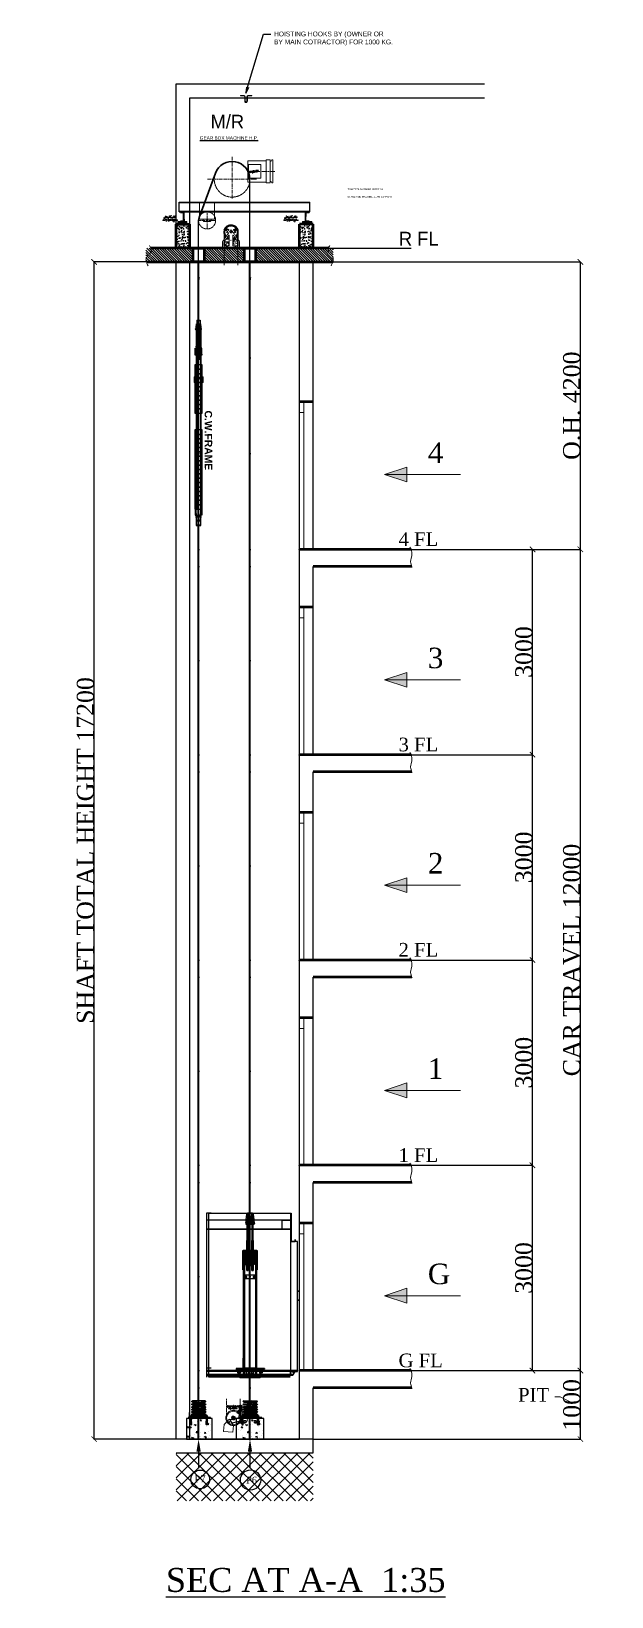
# Model space of a CAD drawing. Header units: millimetres. Extents: x 16084 to 24556, y -3303 to 19570.
import ezdxf
from ezdxf import colors
from ezdxf.entities.mleader import LeaderData, LeaderLine
from ezdxf.math import Vec2, Vec3

# ---------------------------------------------------------------- set-up
doc = ezdxf.new("R2010")
doc.units = ezdxf.units.MM
doc.header["$MEASUREMENT"] = 0
for name, pattern in [('$1$ACAD_ISO02W100', [15, 12, -3]), ('$1$CENTER', [50.8, 31.75, -6.35, 6.35, -6.35]), ('$2$ACAD_ISO02W100', [15, 12, -3]), ('$2$CENTER', [50.8, 31.75, -6.35, 6.35, -6.35])]:
    doc.linetypes.add(name, pattern=pattern)
for name, color, linetype in [('$0$PDF_PDF6_Geometry', 7, 'Continuous'), ('$0$PDF_SAS_STB_Side', 7, 'Continuous'), ('$0$PDF_Text', 7, 'Continuous'), ('$1$PDF_0', 7, 'Continuous'), ('$1$PDF_Text', 7, 'Continuous'), ('$2$PDF_0', 7, 'Continuous'), ('AA_Architecture', 7, 'Continuous'), ('AA_Rail', 7, 'Continuous'), ('AA_Rope', 7, 'Continuous')]:
    doc.layers.add(name, color=color, linetype=linetype)
for name, color, linetype, lineweight in [('$1$Car', 3, 'Continuous', 18), ('$1$CL', 2, '$1$CENTER', 0), ('$1$DL', 8, '$1$ACAD_ISO02W100', 0), ('$1$Wall', 1, 'Continuous', 50), ('$2$CL', 2, '$2$CENTER', 0), ('$2$DL', 8, '$2$ACAD_ISO02W100', 0), ('$2$Wall', 1, 'Continuous', 50)]:
    doc.layers.add(name, color=color, linetype=linetype, lineweight=lineweight)
doc.layers.add('AA_Datum', color=7, linetype='Continuous', plot=False)
doc.styles.add('$0$PDF Arial', font='arial.ttf')
doc.styles.add('$0$PDF Arial Bold', font='arialbd.ttf')
doc.styles.add('$1$PDF Arial Bold', font='arialbd.ttf')
doc.styles.add('$2$nassar2', font='cent.shx', dxfattribs={"height": 60})
doc.styles.add('Century Gothic$001H0', font='cent.shx')
doc.dimstyles.new('Copy of ISO-25', dxfattribs={"dimtxt": 250, "dimasz": 80, "dimexe": 1.25, "dimexo": 0.625, "dimtad": 1, "dimtxsty": 'Century Gothic$001H0', "dimblk": 'ARCHTICK', "dimcen": 2.5, "dimadec": 0, "dimazin": 0, "dimtfac": 1, "dimtmove": 0, "dimatfit": 3, "dimfxl": 1, "dimarcsym": 0})

msp = doc.modelspace()

# ---------------------------------------------------------------- texts
at = {"layer": '$0$PDF_Text', "char_height": 25, "attachment_point": 7, "style": '$0$PDF Arial Bold'}
for s, insert in [('{\\Fcadnw-1|c0;TRACTION MACHINE -ROPE FALL}', (20700, 17250)), ('{\\Fcadnw-1|c0;STAND AND MACHINE BEAM SUPPORT}', (20700, 17140))]:
    msp.add_mtext(s, dxfattribs=dict(at, insert=insert))
at = {"layer": '$1$PDF_Text', "insert": (18613.144, 14028.814), "char_height": 108.0852, "attachment_point": 7, "rotation": 270.1482034, "style": '$1$PDF Arial Bold'}
msp.add_mtext('C.W.FRAME', dxfattribs=at)
at = {"layer": '$1$PDF_Text', "char_height": 100, "attachment_point": 7, "style": '$0$PDF Arial'}
for s, insert in [('{\\Fcent|c0;P7}', (18467.141, -1631.289)), ('{\\Fcent|c0;P6}', (19218.292, -1651.699))]:
    msp.add_mtext(s, dxfattribs=dict(at, insert=insert))
at = {"char_height": 200, "attachment_point": 1}
for s, insert in [('M/R', (18700, 18350)), ('R FL', (21450, 16640))]:
    msp.add_mtext(s, dxfattribs=dict(at, insert=insert))
at = {"ltscale": 4, "insert": (18543.631, 18036.04), "char_height": 50, "attachment_point": 1}
msp.add_mtext_dynamic_manual_height_columns('{\\Fcadnw-1|c0;\\LGEAR BOX MACHINE H.P.}', width=2211.04972, gutter_width=200, heights=[111.151], dxfattribs=at)
at = {"attachment_point": 1, "style": '$2$nassar2'}
for s, width, heights, insert, char_height in [('4', 522.59586, [0], (21872.389, 13563.754), 300), ('4 FL', 1133.66689, [167.502], (21444.729, 12249.442), 200), ('3', 522.59586, [0], (21872.389, 10563.754), 300), ('3 FL', 1133.66689, [167.502], (21444.729, 9249.442), 200), ('2', 522.59586, [0], (21872.389, 7563.754), 300), ('2 FL', 1133.66689, [167.502], (21444.729, 6249.442), 200), ('1', 522.59586, [0], (21872.389, 4563.754), 300), ('1 FL', 1133.66689, [167.502], (21444.729, 3249.442), 200), ('G', 522.59586, [0], (21872.389, 1563.754), 300), ('G FL', 1133.66689, [167.502], (21444.729, 249.442), 200)]:
    msp.add_mtext_dynamic_manual_height_columns(s, width=width, gutter_width=250, heights=heights, dxfattribs=dict(at, insert=insert, char_height=char_height))
at = {"color": 7, "linetype": 'Continuous', "lineweight": 20, "transparency": 33554666, "insert": (23190.572, -253.074), "char_height": 200, "attachment_point": 1, "style": '$2$nassar2'}
msp.add_mtext_dynamic_manual_height_columns('{\\Fcent|c0;PIT}', width=2024.96245, gutter_width=250, heights=[190.076], dxfattribs=at)
at = {"transparency": 33554666, "insert": (18048.343, -2882.908), "char_height": 350, "attachment_point": 1}
msp.add_mtext_dynamic_manual_height_columns('{\\Fcent|c0;\\L\\C6;SEC AT A-A  1:35}', width=13928.07527, gutter_width=12.5, heights=[2060.491], dxfattribs=at)

# ---------------------------------------------------------------- blocks, each defined once
blk = doc.blocks.new('$0$_Open')
at = {"color": 0, "linetype": 'ByBlock', "lineweight": -2}
for p, q in [((-1, 0.17), (0, 0)), ((-1, -0.17), (0, 0)), ((0, 0), (-1, 0))]:
    blk.add_line(p, q, dxfattribs=at)
blk = doc.blocks.new('*U2')
at = {"layer": '$1$CL', "color": 0, "transparency": 16777216}
for p, q in [((-125.12, 0), (-25, 0)), ((0, 25), (0, 125.12)), ((25, 0), (125.12, 0)), ((0, -125.12), (0, -25))]:
    blk.add_line(p, q, dxfattribs=at)
at = {"layer": '$1$CL', "color": 0, "linetype": 'Continuous', "transparency": 16777216}
for p, q in [((-12.5, 0), (12.5, 0)), ((0, -12.5), (0, 12.5))]:
    blk.add_line(p, q, dxfattribs=at)
blk = doc.blocks.new('_ArchTick')
at = {"color": 0, "linetype": 'ByBlock', "const_width": 0.15}
blk.add_lwpolyline([(-0.5, -0.5), (0.5, 0.5)], dxfattribs=at)
blk = doc.blocks.new('*D4')
at = {"color": 0, "lineweight": -2, "transparency": 16777216}
for p, q in [((20200.625, 3000), (23401.25, 3000)), ((23400, 0), (23400, 3000)), ((20200.625, 0), (23401.25, 0))]:
    blk.add_line(p, q, dxfattribs=at)
at = {"layer": 'Defpoints', "color": 0, "transparency": 16777216}
for p in [(20200, 3000), (23400, 3000), (20200, 0)]:
    blk.add_point(p, dxfattribs=at)
at = {"color": 0, "lineweight": -2, "transparency": 16777216, "xscale": 80, "yscale": 80, "zscale": 80}
for p, rotation in [((23400, 3000), 90), ((23400, 0), 270)]:
    blk.add_blockref('_ArchTick', p, dxfattribs=dict(at, rotation=rotation))
at = {"color": 0, "transparency": 16777216, "insert": (23274.375, 1500), "char_height": 250, "attachment_point": 5, "rotation": 90, "style": 'Century Gothic$001H0'}
blk.add_mtext('3000', dxfattribs=at)
blk = doc.blocks.new('*D5')
at = {"color": 0, "lineweight": -2, "transparency": 16777216}
for p, q in [((20200.625, 6000), (23401.25, 6000)), ((23400, 3000), (23400, 6000)), ((20200.625, 3000), (23401.25, 3000))]:
    blk.add_line(p, q, dxfattribs=at)
at = {"layer": 'Defpoints', "color": 0, "transparency": 16777216}
for p in [(20200, 6000), (23400, 6000), (20200, 3000)]:
    blk.add_point(p, dxfattribs=at)
at = {"color": 0, "lineweight": -2, "transparency": 16777216, "xscale": 80, "yscale": 80, "zscale": 80}
for p, rotation in [((23400, 6000), 90), ((23400, 3000), 270)]:
    blk.add_blockref('_ArchTick', p, dxfattribs=dict(at, rotation=rotation))
at = {"color": 0, "transparency": 16777216, "insert": (23274.375, 4500), "char_height": 250, "attachment_point": 5, "rotation": 90, "style": 'Century Gothic$001H0'}
blk.add_mtext('3000', dxfattribs=at)
blk = doc.blocks.new('*D6')
at = {"color": 0, "lineweight": -2, "transparency": 16777216}
for p, q in [((20200.625, 9000), (23401.25, 9000)), ((23400, 6000), (23400, 9000)), ((20200.625, 6000), (23401.25, 6000))]:
    blk.add_line(p, q, dxfattribs=at)
at = {"layer": 'Defpoints', "color": 0, "transparency": 16777216}
for p in [(20200, 9000), (23400, 9000), (20200, 6000)]:
    blk.add_point(p, dxfattribs=at)
at = {"color": 0, "lineweight": -2, "transparency": 16777216, "xscale": 80, "yscale": 80, "zscale": 80}
for p, rotation in [((23400, 9000), 90), ((23400, 6000), 270)]:
    blk.add_blockref('_ArchTick', p, dxfattribs=dict(at, rotation=rotation))
at = {"color": 0, "transparency": 16777216, "insert": (23274.375, 7500), "char_height": 250, "attachment_point": 5, "rotation": 90, "style": 'Century Gothic$001H0'}
blk.add_mtext('3000', dxfattribs=at)
blk = doc.blocks.new('*D7')
at = {"color": 0, "lineweight": -2, "transparency": 16777216}
for p, q in [((20200.625, 12000), (23401.25, 12000)), ((23400, 9000), (23400, 12000)), ((20200.625, 9000), (23401.25, 9000))]:
    blk.add_line(p, q, dxfattribs=at)
at = {"layer": 'Defpoints', "color": 0, "transparency": 16777216}
for p in [(20200, 12000), (23400, 12000), (20200, 9000)]:
    blk.add_point(p, dxfattribs=at)
at = {"color": 0, "lineweight": -2, "transparency": 16777216, "xscale": 80, "yscale": 80, "zscale": 80}
for p, rotation in [((23400, 12000), 90), ((23400, 9000), 270)]:
    blk.add_blockref('_ArchTick', p, dxfattribs=dict(at, rotation=rotation))
at = {"color": 0, "transparency": 16777216, "insert": (23274.375, 10500), "char_height": 250, "attachment_point": 5, "rotation": 90, "style": 'Century Gothic$001H0'}
blk.add_mtext('3000', dxfattribs=at)
blk = doc.blocks.new('*D8')
at = {"color": 0, "lineweight": -2, "transparency": 16777216}
for p, q in [((20200.625, 0), (24101.25, 0)), ((24100, -1000), (24100, 0)), ((20200.625, -1000), (24101.25, -1000))]:
    blk.add_line(p, q, dxfattribs=at)
at = {"layer": 'Defpoints', "color": 0, "transparency": 16777216}
for p in [(20200, 0), (24100, 0), (20200, -1000)]:
    blk.add_point(p, dxfattribs=at)
at = {"color": 0, "lineweight": -2, "transparency": 16777216, "xscale": 80, "yscale": 80, "zscale": 80}
for p, rotation in [((24100, 0), 90), ((24100, -1000), 270)]:
    blk.add_blockref('_ArchTick', p, dxfattribs=dict(at, rotation=rotation))
at = {"color": 0, "transparency": 16777216, "insert": (23974.375, -500), "char_height": 250, "attachment_point": 5, "rotation": 90, "style": 'Century Gothic$001H0'}
blk.add_mtext('1000', dxfattribs=at)
blk = doc.blocks.new('*D9')
at = {"color": 0, "lineweight": -2, "transparency": 16777216}
for p, q in [((20200.625, 16200), (24101.25, 16200)), ((24100, 12000), (24100, 16200)), ((20200.625, 12000), (24101.25, 12000))]:
    blk.add_line(p, q, dxfattribs=at)
at = {"layer": 'Defpoints', "color": 0, "transparency": 16777216}
for p in [(20200, 16200), (24100, 16200), (20200, 12000)]:
    blk.add_point(p, dxfattribs=at)
at = {"color": 0, "lineweight": -2, "transparency": 16777216, "xscale": 80, "yscale": 80, "zscale": 80}
for p, rotation in [((24100, 16200), 90), ((24100, 12000), 270)]:
    blk.add_blockref('_ArchTick', p, dxfattribs=dict(at, rotation=rotation))
at = {"color": 0, "transparency": 16777216, "insert": (23974.375, 14100), "char_height": 250, "attachment_point": 5, "rotation": 90, "style": 'Century Gothic$001H0'}
blk.add_mtext('O.H. 4200', dxfattribs=at)
blk = doc.blocks.new('*D10')
at = {"color": 0, "lineweight": -2, "transparency": 16777216}
for p, q in [((20200.625, 12000), (24101.25, 12000)), ((24100, 0), (24100, 12000)), ((20200.625, 0), (24101.25, 0))]:
    blk.add_line(p, q, dxfattribs=at)
at = {"layer": 'Defpoints', "color": 0, "transparency": 16777216}
for p in [(20200, 12000), (24100, 12000), (20200, 0)]:
    blk.add_point(p, dxfattribs=at)
at = {"color": 0, "lineweight": -2, "transparency": 16777216, "xscale": 80, "yscale": 80, "zscale": 80}
for p, rotation in [((24100, 12000), 90), ((24100, 0), 270)]:
    blk.add_blockref('_ArchTick', p, dxfattribs=dict(at, rotation=rotation))
at = {"color": 0, "transparency": 16777216, "insert": (23974.375, 6000), "char_height": 250, "attachment_point": 5, "rotation": 90, "style": 'Century Gothic$001H0'}
blk.add_mtext('CAR TRAVEL 12000', dxfattribs=at)
blk = doc.blocks.new('*D11')
at = {"color": 0, "lineweight": -2, "transparency": 16777216}
for p, q in [((20199.375, 16200), (16998.75, 16200)), ((17000, -1000), (17000, 16200)), ((20199.375, -1000), (16998.75, -1000))]:
    blk.add_line(p, q, dxfattribs=at)
at = {"layer": 'Defpoints', "color": 0, "transparency": 16777216}
for p in [(17000, 16200), (20200, 16200), (20200, -1000)]:
    blk.add_point(p, dxfattribs=at)
at = {"color": 0, "lineweight": -2, "transparency": 16777216, "xscale": 80, "yscale": 80, "zscale": 80}
for p, rotation in [((17000, 16200), 90), ((17000, -1000), 270)]:
    blk.add_blockref('_ArchTick', p, dxfattribs=dict(at, rotation=rotation))
at = {"color": 0, "transparency": 16777216, "insert": (16874.375, 7600), "char_height": 250, "attachment_point": 5, "rotation": 90, "style": 'Century Gothic$001H0'}
blk.add_mtext('SHAFT TOTAL HEIGHT 17200', dxfattribs=at)

# ---------------------------------------------------------------- dimensions: what is measured, and where the dimension line sits
for base, p1, p2, text, picture, middle in [((17000, 16200), (20200, -1000), (20200, 16200), 'SHAFT TOTAL HEIGHT <>', '*D11', (16874.375, 7600)), ((24100, 16200), (20200, 12000), (20200, 16200), 'O.H. <>', '*D9', (23974.375, 14100)), ((24100, 12000), (20200, 0), (20200, 12000), 'CAR TRAVEL <>', '*D10', (23974.375, 6000))]:
    dim = msp.add_linear_dim(base=base, p1=p1, p2=p2, angle=90, text=text, dimstyle='Copy of ISO-25')
    dim.commit()
    dim.dimension.update_dxf_attribs({"geometry": picture, "text_midpoint": middle})
for base, p1, p2, picture, middle in [((23400, 12000), (20200, 9000), (20200, 12000), '*D7', (23274.375, 10500)), ((23400, 9000), (20200, 6000), (20200, 9000), '*D6', (23274.375, 7500)), ((23400, 6000), (20200, 3000), (20200, 6000), '*D5', (23274.375, 4500)), ((23400, 3000), (20200, 0), (20200, 3000), '*D4', (23274.375, 1500)), ((24100, 0), (20200, -1000), (20200, 0), '*D8', (23974.375, -500))]:
    dim = msp.add_linear_dim(base=base, p1=p1, p2=p2, angle=90, dimstyle='Copy of ISO-25')
    dim.commit()
    dim.dimension.update_dxf_attribs({"geometry": picture, "text_midpoint": middle})

# ---------------------------------------------------------------- hatches: boundary and pattern name
at = {"true_color": 0x000007}
h = msp.add_hatch(color=7, dxfattribs=at)
h.paths.add_polyline_path([(19364.726, 17520.537), (19275.716, 17520.537), (19360.512, 17518.957)])
h.paths.add_polyline_path([(19275.716, 17520.537), (19360.512, 17518.957), (19267.815, 17518.957)])
h = msp.add_hatch(color=7, dxfattribs=at)
h.paths.add_polyline_path([(19360.512, 17518.957), (19267.815, 17518.957), (19356.299, 17517.903)])
h.paths.add_polyline_path([(19267.815, 17518.957), (19356.299, 17517.903), (19268.342, 17517.903)])
h = msp.add_hatch(color=7, dxfattribs=at)
h.paths.add_polyline_path([(19318.377, 17517.903), (19268.342, 17517.903), (19298.89, 17511.583)])
h.paths.add_polyline_path([(19268.342, 17517.903), (19298.89, 17511.583), (19269.922, 17511.583)])
for points in [[(19269.922, 17511.583), (19298.89, 17511.583), (19272.029, 17502.103)], [(19315.217, 17511.583), (19339.972, 17511.583), (19317.324, 17502.103)], [(19339.445, 17534.231), (19336.811, 17530.544), (19320.484, 17530.544)], [(19359.986, 17537.391), (19402.648, 17535.284), (19364.726, 17535.284)], [(19376.84, 17525.277), (19389.48, 17525.277), (19378.42, 17517.903)]]:
    msp.add_hatch(color=7, dxfattribs=at).paths.add_polyline_path(points)
h = msp.add_hatch(color=7, dxfattribs=at)
h.paths.add_polyline_path([(19336.811, 17530.544), (19320.484, 17530.544), (19330.491, 17520.537)])
h.paths.add_polyline_path([(19320.484, 17530.544), (19330.491, 17520.537), (19275.716, 17520.537)])
h = msp.add_hatch(color=7, dxfattribs=at)
h.paths.add_polyline_path([(19315.217, 17511.583), (19310.477, 17502.103), (19317.324, 17502.103)])
h.paths.add_polyline_path([(19310.477, 17502.103), (19317.324, 17502.103), (19308.897, 17499.469)])
h = msp.add_hatch(color=7, dxfattribs=at)
h.paths.add_polyline_path([(19356.299, 17517.903), (19318.377, 17517.903), (19339.972, 17511.583)])
h.paths.add_polyline_path([(19318.377, 17517.903), (19339.972, 17511.583), (19315.217, 17511.583)])
h = msp.add_hatch(color=7, dxfattribs=at)
h.paths.add_polyline_path([(19376.84, 17525.277), (19352.612, 17525.277), (19364.726, 17520.537)])
h.paths.add_polyline_path([(19352.612, 17525.277), (19364.726, 17520.537), (19330.491, 17520.537)])
h = msp.add_hatch(color=7, dxfattribs=at)
h.paths.add_polyline_path([(19396.327, 17530.544), (19374.733, 17530.544), (19389.48, 17525.277)])
h.paths.add_polyline_path([(19374.733, 17530.544), (19389.48, 17525.277), (19352.612, 17525.277)])
h = msp.add_hatch(color=7, dxfattribs=at)
h.paths.add_polyline_path([(19402.648, 17535.284), (19364.726, 17535.284), (19396.327, 17530.544)])
h.paths.add_polyline_path([(19364.726, 17535.284), (19396.327, 17530.544), (19374.733, 17530.544)])
h = msp.add_hatch(color=7, dxfattribs=at)
h.paths.add_polyline_path([(19376.84, 17525.277), (19373.153, 17517.903), (19378.42, 17517.903)])
h.paths.add_polyline_path([(19373.153, 17517.903), (19378.42, 17517.903), (19369.993, 17511.583)])
h = msp.add_hatch(color=7, dxfattribs=at)
h.paths.add_polyline_path([(18314.933, 16931.181), (18259.63, 16931.181), (18314.933, 16924.334)])
h.paths.add_polyline_path([(18259.63, 16931.181), (18314.933, 16924.334), (18259.63, 16924.334)])
h = msp.add_hatch(color=7, dxfattribs=at)
h.paths.add_polyline_path([(20085.067, 16931.201), (20140.37, 16931.201), (20085.067, 16924.354)])
h.paths.add_polyline_path([(20140.37, 16931.201), (20085.067, 16924.354), (20140.37, 16924.354)])
h = msp.add_hatch()
h.set_pattern_fill('AR-CONC', color=4, scale=0.5)
h.set_pattern_definition([(50, (18397.526, 15517.105), (91.0923, -7.9695), [9.525, -104.775]), (355, (18397.53, 15517.105), (-17.622, 95.5284), [7.62, -83.82]), (100.4514, (18405.12, 15516.44), (73.4706, 87.559), [8.095, -89.045]), (46.184, (18397.53, 15542.5), (135.54, -21.021), [14.287, -157.162]), (96.636, (18408.82, 15540.75), (118.702, 123.713), [12.143, -133.568]), (351.184, (18397.53, 15542.5), (118.702, 123.713), [11.43, -125.73]), (21, (18410.226, 15536.155), (75.807, -51.1326), [9.525, -104.775]), (326, (18410.23, 15536.155), (30.901, 92.094), [7.62, -83.82]), (71.4514, (18416.54, 15531.89), (106.708, 40.9614), [8.095, -89.045]), (37.5, (18397.526, 15517.105), (1.5443, 42.2775), [0, -82.804, 0, -85.09, 0, -84.1375]), (7.5, (18397.526, 15517.105), (33.4098, 50.0903), [0, -48.514, 0, -80.899, 0, -32.0675]), (327.5, (18369.205, 15517.105), (67.7953, -2.8644), [0, -31.75, 0, -99.06, 0, -131.445]), (317.5, (18356.505, 15517.105), (74.0646, 12.7132), [0, -41.275, 0, -65.786, 0, -93.345])])
h.paths.add_polyline_path([(18199.818, 16400), (18399.96, 16400), (18399.96, 16750), (18199.818, 16750)], is_closed=False)
h = msp.add_hatch(color=7, dxfattribs=at)
h.paths.add_polyline_path([(18314.933, 16924.334), (18259.63, 16924.334), (18314.933, 16919.594)])
h.paths.add_polyline_path([(18259.63, 16924.334), (18314.933, 16919.594), (18307.559, 16919.594)])
h = msp.add_hatch(color=7, dxfattribs=at)
h.paths.add_polyline_path([(18314.933, 16802.142), (18307.559, 16802.142), (18314.933, 16797.929)])
h.paths.add_polyline_path([(18307.559, 16802.142), (18314.933, 16797.929), (18259.63, 16797.929)])
h = msp.add_hatch(color=7, dxfattribs=at)
h.paths.add_polyline_path([(18314.933, 16797.929), (18259.63, 16797.929), (18314.933, 16791.082)])
h.paths.add_polyline_path([(18259.63, 16797.929), (18314.933, 16791.082), (18259.63, 16791.082)])
h = msp.add_hatch(color=7, dxfattribs=at)
h.paths.add_polyline_path([(18314.933, 16919.594), (18307.559, 16919.594), (18314.933, 16802.142)])
h.paths.add_polyline_path([(18307.559, 16919.594), (18314.933, 16802.142), (18307.559, 16802.142)])
h = msp.add_hatch()
h.set_pattern_fill('AR-CONC', color=4, scale=0.5)
h.set_pattern_definition([(50, (20162.63, 15517.105), (91.0923, -7.9695), [9.525, -104.775]), (355, (20162.63, 15517.1), (-17.622, 95.5284), [7.62, -83.82]), (100.4514, (20170.22, 15516.44), (73.4706, 87.559), [8.095, -89.045]), (46.184, (20162.63, 15542.5), (135.54, -21.021), [14.287, -157.162]), (96.636, (20173.93, 15540.75), (118.702, 123.713), [12.143, -133.568]), (351.184, (20162.63, 15542.5), (118.702, 123.713), [11.43, -125.73]), (21, (20175.33, 15536.155), (75.807, -51.1326), [9.525, -104.775]), (326, (20175.33, 15536.15), (30.901, 92.094), [7.62, -83.82]), (71.4514, (20181.65, 15531.89), (106.708, 40.9614), [8.095, -89.045]), (37.5, (20162.633, 15517.105), (1.5443, 42.2775), [0, -82.804, 0, -85.09, 0, -84.1375]), (7.5, (20162.633, 15517.105), (33.4098, 50.0903), [0, -48.514, 0, -80.899, 0, -32.0675]), (327.5, (20134.312, 15517.105), (67.7953, -2.8644), [0, -31.75, 0, -99.06, 0, -131.445]), (317.5, (20121.61, 15517.105), (74.0646, 12.7132), [0, -41.275, 0, -65.786, 0, -93.345])])
h.paths.add_polyline_path([(19999.93, 16400), (20200.072, 16400), (20200.072, 16750), (19999.93, 16750)], is_closed=False)
h = msp.add_hatch(color=7, dxfattribs=at)
h.paths.add_polyline_path([(20085.067, 16924.354), (20140.37, 16924.354), (20085.067, 16919.614)])
h.paths.add_polyline_path([(20140.37, 16924.354), (20085.067, 16919.614), (20092.441, 16919.614)])
h = msp.add_hatch(color=7, dxfattribs=at)
h.paths.add_polyline_path([(20085.067, 16919.614), (20092.441, 16919.614), (20085.067, 16802.162)])
h.paths.add_polyline_path([(20092.441, 16919.614), (20085.067, 16802.162), (20092.441, 16802.162)])
h = msp.add_hatch(color=7, dxfattribs=at)
h.paths.add_polyline_path([(20085.067, 16802.162), (20092.441, 16802.162), (20085.067, 16797.949)])
h.paths.add_polyline_path([(20092.441, 16802.162), (20085.067, 16797.949), (20140.37, 16797.949)])
h = msp.add_hatch(color=7, dxfattribs=at)
h.paths.add_polyline_path([(20085.067, 16797.949), (20140.37, 16797.949), (20085.067, 16791.102)])
h.paths.add_polyline_path([(20140.37, 16797.949), (20085.067, 16791.102), (20140.37, 16791.102)])
at = {"ltscale": 4}
h = msp.add_hatch(dxfattribs=at)
h.set_pattern_fill('ANSI31', color=256, scale=8, angle=90)
h.set_pattern_definition([(135, (91611.166, 43530.816), (-17.960512, -17.960512), [])])
h.paths.add_polyline_path([(17757.924, 16199.693), (18445.207, 16199.693), (18445.207, 16399.433), (17757.924, 16399.433)], is_closed=False)
h = msp.add_hatch(dxfattribs=at)
h.set_pattern_fill('ANSI31', color=256, scale=8, angle=90)
h.set_pattern_definition([(135, (91651.166, 43530.816), (-17.960512, -17.960512), [])])
h.paths.add_polyline_path([(18604.793, 16199.407), (19195.338, 16199.407), (19195.338, 16399.181), (18604.793, 16399.181)], is_closed=False)
h = msp.add_hatch(dxfattribs=at)
h.set_pattern_fill('ANSI31', color=256, scale=8, angle=90)
h.set_pattern_definition([(135, (91976.166, 43530.816), (-17.960512, -17.960512), [])])
h.paths.add_polyline_path([(19354.662, 16199.614), (20492.121, 16199.614), (20492.121, 16399.208), (19354.662, 16399.208)], is_closed=False)
at = {"true_color": 0x000007, "transparency": 33554666}
h = msp.add_hatch(color=7, dxfattribs=at)
h.paths.add_polyline_path([(21566.154, 13203.031), (21566.154, 13094.962), (21239.342, 13094.962)])
h.paths.add_polyline_path([(21566.154, 13094.962), (21239.342, 13094.962), (21566.154, 12985.591)])
h = msp.add_hatch(color=7, dxfattribs=at)
h.paths.add_polyline_path([(21566.154, 10203.031), (21566.154, 10094.962), (21239.342, 10094.962)])
h.paths.add_polyline_path([(21566.154, 10094.962), (21239.342, 10094.962), (21566.154, 9985.591)])
h = msp.add_hatch(color=7, dxfattribs=at)
h.paths.add_polyline_path([(21566.154, 7203.031), (21566.154, 7094.962), (21239.342, 7094.962)])
h.paths.add_polyline_path([(21566.154, 7094.962), (21239.342, 7094.962), (21566.154, 6985.591)])
h = msp.add_hatch(color=7, dxfattribs=at)
h.paths.add_polyline_path([(21566.154, 4203.031), (21566.154, 4094.962), (21239.342, 4094.962)])
h.paths.add_polyline_path([(21566.154, 4094.962), (21239.342, 4094.962), (21566.154, 3985.591)])
h = msp.add_hatch(color=7, dxfattribs=at)
h.paths.add_polyline_path([(21566.154, 1203.031), (21566.154, 1094.962), (21239.342, 1094.962)])
h.paths.add_polyline_path([(21566.154, 1094.962), (21239.342, 1094.962), (21566.154, 985.591)])
h = msp.add_hatch()
h.set_pattern_fill('ANSI37', color=256, scale=1000)
h.set_pattern_definition([(45, (197003.14, 127739.81), (-88.38835, 88.38835), []), (135, (197003.14, 127739.81), (-88.38835, -88.38835), [])])
h.paths.add_polyline_path([(18200, -1904.06), (20200, -1904.06), (20200, -1199.928), (18200, -1199.928)], is_closed=False)

# ---------------------------------------------------------------- linework, layer by layer
at = {"layer": '$0$PDF_PDF6_Geometry', "lineweight": 13}
for points in [[(19061.1, -685.7), (19062.404, -692.219)], [(19104.405, -589.546), (19098.538, -589.546), (19092.671, -593.457), (19088.76, -618.881), (19120.051, -624.748)], [(19114.184, -677.552), (19114.184, -661.906), (19202.189, -661.906)], [(19120.051, -661.906), (19120.051, -507.408), (19161.12, -507.408), (19161.12, -661.906)], [(19161.12, -569.989), (19120.051, -569.989)], [(19157.208, -507.408), (19157.208, -566.078), (19123.962, -566.078), (19123.962, -507.408)], [(19133.74, -566.078), (19133.74, -560.211), (19131.785, -558.255), (19129.829, -556.3), (19123.962, -556.3)], [(19129.829, -564.122), (19125.918, -560.211), (19127.873, -558.255), (19131.785, -564.122)], [(19131.785, -569.989), (19131.785, -587.59), (19131.785, -591.502), (19133.74, -593.457), (19137.652, -595.413), (19141.563, -597.369), (19143.519, -595.413), (19147.43, -593.457), (19149.386, -591.502), (19149.386, -587.59), (19149.386, -569.989)], [(19131.785, -573.901), (19149.386, -573.901)], [(19169.314, -687.004), (19144.542, -683.093), (19227.984, -697.434), (19238.415, -723.51), (19235.807, -731.333), (19218.858, -753.497), (19165.403, -743.067), (19134.112, -737.852)], [(19137.652, -569.989), (19137.652, -566.078)], [(19137.652, -577.812), (19137.652, -573.901)], [(19143.519, -566.078), (19143.519, -569.989)], [(19143.519, -577.812), (19143.519, -573.901)], [(19147.43, -566.078), (19147.43, -560.211), (19149.386, -558.255), (19151.341, -556.3), (19157.208, -556.3)], [(19155.253, -564.122), (19149.386, -558.255), (19149.386, -560.211), (19153.297, -564.122)], [(19161.12, -599.325), (19163.075, -599.325), (19161.12, -607.147), (19202.189, -614.97)], [(19202.189, -646.261), (19186.544, -644.305), (19184.588, -661.906)], [(18899.431, -787.396), (18898.127, -788.699), (18887.696, -884.289), (18887.696, -886.507), (18889, -887.825), (19024.594, -899.559), (19025.518, -898.485), (19025.898, -896.942), (19037.632, -801.737), (19037.632, -800.434)], [(19114.184, -763.601), (19114.184, -767.513), (19114.184, -763.601)], [(19114.184, -767.513), (19202.189, -767.513)], [(19161.12, -767.513), (19120.051, -767.513)], [(19153.297, -687.33), (19149.386, -691.241), (19151.341, -693.197), (19153.297, -689.286)], [(19153.297, -693.197), (19151.341, -693.197), (19153.297, -693.197), (19155.253, -693.197), (19157.208, -691.241), (19155.253, -689.286), (19153.297, -689.286), (19149.386, -689.286)], [(19202.189, -769.469), (19170.898, -769.469), (19170.898, -767.513)], [(19382.111, -767.513), (19382.111, -769.469), (19348.865, -769.469)], [(19387.978, -736.222), (19409.491, -736.222), (19413.402, -738.178), (19415.358, -740.133), (19417.314, -742.089), (19417.314, -746), (19417.314, -749.912), (19415.358, -751.867), (19413.402, -753.823), (19409.491, -755.779), (19387.978, -755.779)]]:
    msp.add_lwpolyline(points, dxfattribs=at)
at = {"layer": '$0$PDF_PDF6_Geometry', "lineweight": 5}
for points in [[(19129.829, -593.457), (19104.405, -589.546)], [(19114.184, -607.147), (19120.051, -575.856)], [(19129.829, -566.078), (19129.829, -562.167), (19123.962, -562.167)], [(19131.785, -562.167), (19133.74, -562.167), (19129.829, -562.167), (19129.829, -556.3)], [(19141.563, -526.964), (19141.563, -499.585)], [(19141.563, -534.787), (19141.563, -704.931)], [(19151.341, -566.078), (19151.341, -562.167), (19147.43, -562.167)], [(19155.253, -562.167), (19157.208, -562.167), (19151.341, -562.167), (19151.341, -556.3)], [(18972.442, -741.763), (18972.442, -749.586), (18963.316, -749.586)], [(18980.265, -750.89), (18972.442, -749.586), (18971.139, -758.712)], [(19123.962, -691.241), (19129.829, -691.241), (19135.696, -691.241)], [(19123.962, -759.69), (19129.829, -759.69), (19135.696, -759.69)], [(19129.503, -723.51), (19151.667, -727.422)], [(19141.237, -736.548), (19141.237, -724.814), (19129.503, -724.814)], [(19129.829, -687.33), (19129.829, -691.241), (19129.829, -695.153)], [(19129.829, -763.601), (19129.829, -759.69), (19129.829, -755.779)], [(19142.541, -715.687), (19138.63, -737.852), (19142.541, -715.687)], [(19151.667, -724.814), (19141.237, -724.814), (19141.237, -714.384)], [(19141.563, -714.71), (19141.563, -687.33)], [(19141.563, -732.311), (19141.563, -722.532)], [(19141.563, -738.178), (19141.563, -767.513)], [(19157.208, -691.241), (19151.341, -691.241), (19145.474, -691.241)], [(19145.474, -759.69), (19151.341, -759.69), (19151.341, -755.779)], [(19151.341, -687.33), (19151.341, -695.153)], [(19151.341, -763.601), (19151.341, -759.69), (19157.208, -759.69)], [(19190.455, -730.355), (19190.455, -746), (19190.455, -763.601)], [(19337.131, -746), (19378.2, -746), (19421.225, -746)], [(19360.599, -763.601), (19360.599, -746), (19360.599, -730.355)], [(19378.2, -734.266), (19378.2, -746), (19378.2, -759.69)]]:
    msp.add_lwpolyline(points, dxfattribs=at)
at = {"layer": '$0$PDF_PDF6_Geometry', "lineweight": 13}
msp.add_lwpolyline([(19119.83, -602.943, -1.050763857), (19116.139, -577.812), (19120.051, -579.768)], format="xyb", dxfattribs=at)
for points in [[(19131.785, -562.167), (19131.785, -564.122), (19129.829, -564.122), (19125.918, -564.122), (19125.918, -562.167), (19125.918, -560.211), (19129.829, -558.255), (19131.785, -560.211), (19131.785, -562.167), (19131.785, -564.122), (19129.829, -564.122), (19129.829, -566.078), (19127.873, -564.122), (19125.918, -564.122), (19125.918, -562.167), (19125.918, -560.211), (19127.873, -558.255), (19129.829, -558.255), (19131.785, -560.211)], [(19137.652, -579.768), (19135.696, -577.812), (19145.474, -577.812), (19143.519, -579.768)], [(19155.253, -562.167), (19153.297, -564.122), (19151.341, -564.122), (19149.386, -564.122), (19149.386, -562.167), (19149.386, -560.211), (19151.341, -558.255), (19153.297, -560.211), (19155.253, -562.167), (19155.253, -564.122), (19153.297, -564.122), (19151.341, -566.078), (19149.386, -564.122), (19147.43, -562.167), (19149.386, -560.211), (19149.386, -558.255), (19151.341, -558.255), (19153.297, -558.255), (19155.253, -560.211)], [(18965.924, -753.497), (18967.227, -745.675), (18972.442, -743.067), (18978.961, -746.978), (18977.658, -753.497), (18971.139, -757.409)], [(18971.139, -746.978), (18969.835, -746.978), (18968.531, -748.282), (18968.531, -750.89), (18969.835, -752.193), (18971.139, -753.497), (18972.442, -753.497), (18973.746, -753.497), (18975.05, -750.89), (18975.05, -749.586), (18975.05, -748.282), (18973.746, -746.978)], [(19149.386, -687.33), (19151.341, -687.33), (19153.297, -687.33), (19155.253, -689.286), (19155.253, -693.197), (19153.297, -695.153), (19151.341, -695.153), (19153.297, -695.153), (19155.253, -693.197), (19155.253, -691.241), (19153.297, -689.286), (19153.297, -687.33), (19151.341, -687.33)], [(19190.455, -763.601), (19165.031, -757.734), (19165.031, -736.222), (19190.455, -728.399), (19215.879, -728.399), (19215.879, -763.601)], [(19362.555, -763.601), (19387.978, -757.734), (19387.978, -736.222), (19362.555, -728.399), (19335.175, -728.399), (19335.175, -763.601)]]:
    msp.add_lwpolyline(points, close=True, dxfattribs=at)
for centre, radius in [((19034.372, -691.567), 111.474), ((19034.373, -691.568), 99.739), ((19034.373, -691.568), 17.601), ((19034.373, -691.568), 8.474), ((18973.094, -748.934), 5.868), ((19140.586, -725.466), 12.712), ((19140.586, -725.466), 8.474)]:
    msp.add_circle(centre, radius, dxfattribs=at)
msp.add_arc((19034.373, -691.568), 28.03, 11.3580476, 0.1446249, dxfattribs=at)
at = {"layer": '$0$PDF_SAS_STB_Side', "lineweight": 25}
for points in [[(18402.355, -681.499), (18402.355, -683.455), (18431.69, -683.455), (18431.69, -681.499)], [(18410.178, -679.544), (18410.178, -669.765), (18412.134, -669.765), (18414.089, -669.765), (18416.045, -669.765), (18418.001, -669.765), (18419.956, -669.765), (18421.912, -669.765), (18421.912, -679.544), (18421.912, -681.499), (18419.956, -681.499), (18418.001, -681.499), (18416.045, -681.499), (18414.089, -681.499), (18412.134, -681.499)], [(18421.912, -658.031), (18421.912, -656.076), (18412.134, -656.076), (18412.134, -658.031)], [(18658.549, -681.499), (18658.549, -683.455), (18629.214, -683.455), (18629.214, -681.499)], [(18648.771, -679.544), (18648.771, -669.765), (18646.815, -669.765), (18644.859, -669.765), (18642.904, -669.765), (18640.948, -669.765), (18638.992, -669.765), (18637.037, -669.765), (18637.037, -679.544), (18638.992, -679.544), (18638.992, -681.499), (18640.948, -681.499), (18642.904, -681.499), (18644.859, -681.499), (18646.815, -681.499), (18648.771, -681.499)], [(18642.904, -683.455), (18637.037, -683.455)], [(18638.992, -658.031), (18638.992, -656.076), (18648.771, -656.076), (18648.771, -658.031)], [(19151.341, -681.463), (19151.341, -683.419), (19182.632, -683.419), (19182.632, -681.463)], [(19170.898, -657.995), (19170.898, -656.039), (19163.075, -656.039), (19163.075, -657.995)], [(19409.491, -681.463), (19409.491, -683.419), (19380.156, -683.419), (19380.156, -681.463)], [(19399.713, -679.507), (19399.713, -669.729), (19397.757, -669.729), (19395.801, -669.729), (19393.845, -669.729), (19391.89, -669.729), (19389.934, -669.729), (19387.978, -669.729), (19387.978, -679.507), (19387.978, -681.463), (19389.934, -681.463), (19391.89, -681.463), (19393.845, -681.463), (19395.801, -681.463), (19397.757, -681.463), (19399.713, -681.463)], [(19389.934, -657.995), (19389.934, -656.039), (19399.713, -656.039), (19399.713, -657.995)], [(18423.868, -703.012), (18423.868, -701.056), (18410.178, -701.056)], [(18412.134, -716.702), (18421.912, -718.657), (18423.868, -716.702), (18410.178, -714.746)], [(18423.868, -728.436), (18423.868, -726.48), (18410.178, -726.48)], [(18410.178, -736.258), (18412.134, -736.258), (18421.912, -736.258), (18423.868, -734.303), (18410.178, -734.303), (18412.134, -736.258), (18421.912, -736.258), (18423.868, -738.214)], [(18410.178, -740.17), (18410.178, -749.948), (18423.868, -749.948), (18423.868, -751.904), (18410.178, -751.904), (18410.178, -749.948), (18421.912, -749.948), (18421.912, -740.17)], [(18423.868, -787.106), (18410.178, -787.106), (18410.178, -791.017), (18423.868, -791.017)], [(18637.037, -703.012), (18637.037, -701.056), (18650.726, -701.056)], [(18648.771, -716.702), (18638.992, -718.657), (18637.037, -716.702), (18650.726, -714.746)], [(18637.037, -728.436), (18637.037, -726.48), (18650.726, -726.48)], [(18650.726, -736.258), (18648.771, -736.258), (18638.992, -736.258), (18637.037, -734.303), (18650.726, -734.303), (18648.771, -736.258), (18638.992, -736.258), (18637.037, -738.214)], [(18637.037, -751.904), (18637.037, -749.948), (18650.726, -749.948), (18650.726, -751.904)], [(18637.037, -787.106), (18650.726, -787.106), (18650.726, -791.017), (18637.037, -791.017)], [(19174.81, -702.975), (19174.81, -701.02), (19159.164, -701.02)], [(19161.12, -716.665), (19172.854, -718.621), (19174.81, -716.665), (19159.164, -714.71)], [(19174.81, -728.399), (19174.81, -726.444), (19159.164, -726.444)], [(19163.075, -763.601), (19161.12, -763.601), (19163.075, -765.557)], [(19163.075, -775.336), (19165.031, -775.336), (19165.031, -773.38), (19165.031, -765.557), (19165.031, -773.38)], [(19165.031, -751.867), (19165.031, -755.779)], [(19168.943, -763.601), (19170.898, -763.601), (19170.898, -765.557)], [(19168.943, -771.424), (19170.898, -771.424), (19170.898, -773.38)], [(19386.023, -702.975), (19386.023, -701.02), (19401.668, -701.02)], [(19399.713, -716.665), (19387.978, -718.621), (19386.023, -716.665), (19401.668, -714.71)], [(19386.023, -728.399), (19386.023, -726.444), (19401.668, -726.444)], [(19401.668, -736.222), (19399.713, -736.222), (19387.978, -736.222), (19386.023, -734.266), (19401.668, -734.266), (19399.713, -736.222), (19387.978, -736.222), (19386.023, -738.178)], [(19387.978, -751.867), (19387.978, -749.912), (19401.668, -749.912), (19401.668, -751.867)], [(19391.89, -763.601), (19389.934, -763.601), (19389.934, -765.557)], [(19391.89, -771.424), (19389.934, -771.424), (19389.934, -773.38)], [(19395.801, -751.867), (19395.801, -755.779)], [(19397.757, -775.336), (19395.801, -775.336), (19395.801, -773.38), (19395.801, -765.557), (19395.801, -773.38)], [(19397.757, -763.601), (19399.713, -763.601), (19397.757, -765.557)], [(19397.757, -771.424), (19399.713, -771.424), (19397.757, -773.38)]]:
    msp.add_lwpolyline(points, close=True, dxfattribs=at)
for points in [[(18427.779, -679.544), (18427.779, -669.765), (18406.267, -669.765), (18404.311, -669.765), (18406.267, -669.765), (18408.222, -669.765), (18410.178, -669.765), (18410.178, -667.81), (18423.868, -669.765), (18421.912, -667.81), (18412.134, -667.81), (18412.134, -665.854)], [(18404.311, -669.765), (18404.311, -679.544)], [(18404.311, -669.765), (18404.311, -669.765)], [(18410.178, -679.544), (18410.178, -681.499), (18408.222, -681.499), (18406.267, -681.499), (18404.311, -679.544), (18406.267, -681.499), (18427.779, -681.499), (18427.779, -679.544), (18427.779, -681.499), (18425.823, -681.499), (18423.868, -681.499), (18421.912, -679.544)], [(18404.311, -679.544), (18404.311, -679.544)], [(18412.134, -658.031), (18412.134, -659.987), (18410.178, -659.987), (18410.178, -661.943), (18423.868, -661.943), (18410.178, -659.987)], [(18421.912, -658.031), (18421.912, -659.987), (18423.868, -661.943), (18410.178, -661.943), (18412.134, -663.898), (18410.178, -663.898)], [(18423.868, -665.854), (18421.912, -667.81), (18412.134, -665.854), (18410.178, -663.898), (18423.868, -665.854), (18421.912, -663.898), (18412.134, -663.898), (18421.912, -663.898), (18423.868, -661.943)], [(18410.178, -663.898), (18423.868, -665.854), (18410.178, -663.898)], [(18410.178, -663.898), (18410.178, -663.898)], [(18410.178, -667.81), (18423.868, -669.765), (18410.178, -667.81)], [(18410.178, -667.81), (18410.178, -667.81)], [(18412.134, -667.81), (18410.178, -667.81)], [(18410.178, -689.322), (18412.134, -689.322), (18410.178, -687.366), (18423.868, -687.366), (18421.912, -685.411), (18412.134, -685.411), (18421.912, -685.411), (18423.868, -683.455), (18418.001, -683.455), (18423.868, -683.455), (18421.912, -683.455)], [(18410.178, -685.411), (18423.868, -687.366), (18410.178, -687.366), (18410.178, -685.411), (18412.134, -685.411), (18410.178, -683.455)], [(18412.134, -656.076), (18421.912, -656.076)], [(18412.134, -656.076), (18412.134, -656.076)], [(18412.134, -659.987), (18421.912, -659.987), (18412.134, -659.987)], [(18412.134, -663.898), (18412.134, -663.898)], [(18421.912, -656.076), (18421.912, -656.076)], [(18421.912, -659.987), (18421.912, -659.987)], [(18421.912, -663.898), (18421.912, -663.898)], [(18421.912, -667.81), (18421.912, -667.81)], [(18427.779, -669.765), (18425.823, -669.765), (18423.868, -669.765), (18421.912, -669.765)], [(18421.912, -669.765), (18421.912, -669.765)], [(18421.912, -685.411), (18421.912, -685.411)], [(18423.868, -661.943), (18423.868, -661.943)], [(18423.868, -665.854), (18423.868, -665.854)], [(18423.868, -669.765), (18423.868, -669.765)], [(18423.868, -669.765), (18423.868, -669.765)], [(18427.779, -669.765), (18427.779, -669.765)], [(18427.779, -679.544), (18427.779, -679.544)], [(18637.037, -669.765), (18635.081, -669.765), (18633.125, -669.765), (18631.17, -669.765), (18633.125, -669.765), (18654.638, -669.765), (18654.638, -679.544)], [(18631.17, -669.765), (18631.17, -679.544)], [(18631.17, -669.765), (18631.17, -669.765)], [(18648.771, -679.544), (18650.726, -681.499), (18652.682, -681.499), (18654.638, -681.499), (18654.638, -679.544), (18654.638, -681.499), (18633.125, -681.499), (18631.17, -679.544), (18633.125, -681.499), (18635.081, -681.499), (18637.037, -681.499), (18637.037, -679.544)], [(18631.17, -679.544), (18631.17, -679.544)], [(18648.771, -658.031), (18648.771, -659.987), (18650.726, -659.987), (18650.726, -661.943), (18637.037, -661.943), (18650.726, -659.987)], [(18638.992, -658.031), (18638.992, -659.987), (18637.037, -661.943), (18650.726, -661.943), (18648.771, -663.898), (18650.726, -663.898)], [(18637.037, -661.943), (18637.037, -661.943)], [(18637.037, -665.854), (18638.992, -667.81), (18648.771, -665.854), (18650.726, -663.898), (18637.037, -665.854), (18638.992, -663.898), (18648.771, -663.898), (18638.992, -663.898), (18637.037, -661.943)], [(18650.726, -663.898), (18637.037, -665.854), (18650.726, -663.898)], [(18654.638, -669.765), (18652.682, -669.765), (18650.726, -669.765), (18648.771, -669.765), (18650.726, -667.81), (18637.037, -669.765), (18638.992, -667.81), (18648.771, -667.81), (18648.771, -665.854)], [(18637.037, -665.854), (18637.037, -665.854)], [(18650.726, -667.81), (18637.037, -669.765), (18650.726, -667.81)], [(18637.037, -669.765), (18637.037, -669.765)], [(18637.037, -669.765), (18637.037, -669.765)], [(18650.726, -685.411), (18637.037, -687.366), (18650.726, -687.366), (18650.726, -685.411), (18648.771, -685.411), (18650.726, -683.455)], [(18650.726, -689.322), (18648.771, -689.322), (18650.726, -687.366), (18637.037, -687.366), (18638.992, -685.411), (18648.771, -685.411), (18638.992, -685.411), (18637.037, -683.455)], [(18648.771, -656.076), (18638.992, -656.076)], [(18638.992, -656.076), (18638.992, -656.076)], [(18648.771, -659.987), (18638.992, -659.987), (18648.771, -659.987)], [(18638.992, -659.987), (18638.992, -659.987)], [(18638.992, -663.898), (18638.992, -663.898)], [(18638.992, -667.81), (18638.992, -667.81)], [(18638.992, -685.411), (18638.992, -685.411)], [(18648.771, -656.076), (18648.771, -656.076)], [(18648.771, -663.898), (18648.771, -663.898)], [(18648.771, -667.81), (18650.726, -667.81)], [(18650.726, -663.898), (18650.726, -663.898)], [(18650.726, -667.81), (18650.726, -667.81)], [(18654.638, -669.765), (18654.638, -669.765)], [(18654.638, -679.544), (18654.638, -679.544)], [(19172.854, -669.729), (19174.81, -669.729), (19176.765, -669.729), (19178.721, -669.729), (19176.765, -669.729), (19157.208, -669.729), (19155.253, -669.729), (19157.208, -669.729), (19159.164, -669.729), (19161.12, -669.729), (19159.164, -667.773), (19174.81, -669.729), (19172.854, -667.773), (19161.12, -667.773), (19161.12, -665.818)], [(19172.854, -679.507), (19172.854, -681.463), (19174.81, -681.463), (19176.765, -681.463), (19178.721, -681.463), (19178.721, -679.507), (19176.765, -681.463), (19157.208, -681.463), (19155.253, -679.507), (19155.253, -681.463), (19157.208, -681.463), (19159.164, -681.463), (19161.12, -681.463), (19161.12, -679.507), (19161.12, -669.729), (19163.075, -669.729), (19165.031, -669.729), (19166.987, -669.729), (19168.943, -669.729), (19170.898, -669.729), (19172.854, -669.729), (19172.854, -679.507), (19172.854, -681.463), (19170.898, -681.463), (19168.943, -681.463), (19166.987, -681.463), (19165.031, -681.463), (19163.075, -681.463), (19161.12, -681.463), (19161.12, -679.507)], [(19155.253, -669.729), (19155.253, -679.507)], [(19155.253, -669.729), (19155.253, -669.729)], [(19155.253, -679.507), (19155.253, -679.507)], [(19163.075, -657.995), (19161.12, -659.951), (19159.164, -659.951), (19159.164, -661.906), (19174.81, -661.906), (19159.164, -659.951)], [(19170.898, -657.995), (19172.854, -659.951), (19174.81, -661.906), (19159.164, -661.906), (19161.12, -663.862), (19159.164, -663.862)], [(19174.81, -665.818), (19172.854, -667.773), (19161.12, -665.818), (19159.164, -663.862), (19174.81, -665.818), (19172.854, -663.862), (19161.12, -663.862), (19172.854, -663.862), (19174.81, -661.906)], [(19159.164, -663.862), (19174.81, -665.818), (19159.164, -663.862)], [(19159.164, -663.862), (19159.164, -663.862)], [(19159.164, -667.773), (19174.81, -669.729), (19159.164, -667.773)], [(19159.164, -667.773), (19159.164, -667.773)], [(19161.12, -667.773), (19159.164, -667.773)], [(19159.164, -689.286), (19161.12, -689.286), (19159.164, -687.33), (19174.81, -687.33), (19172.854, -685.374), (19161.12, -685.374), (19172.854, -685.374), (19174.81, -683.419), (19168.943, -683.419), (19174.81, -683.419), (19172.854, -683.419)], [(19159.164, -685.374), (19174.81, -687.33), (19159.164, -687.33), (19159.164, -685.374), (19161.12, -685.374), (19161.12, -683.419)], [(19161.12, -659.951), (19172.854, -659.951), (19161.12, -659.951)], [(19161.12, -663.862), (19161.12, -663.862)], [(19163.075, -656.039), (19170.898, -656.039)], [(19163.075, -656.039), (19163.075, -656.039)], [(19170.898, -656.039), (19170.898, -656.039)], [(19172.854, -659.951), (19172.854, -659.951)], [(19172.854, -663.862), (19172.854, -663.862)], [(19172.854, -667.773), (19172.854, -667.773)], [(19172.854, -669.729), (19172.854, -669.729)], [(19172.854, -685.374), (19172.854, -685.374)], [(19174.81, -661.906), (19174.81, -661.906)], [(19174.81, -665.818), (19174.81, -665.818)], [(19174.81, -669.729), (19174.81, -669.729)], [(19174.81, -669.729), (19174.81, -669.729)], [(19178.721, -669.729), (19178.721, -679.507)], [(19178.721, -669.729), (19178.721, -669.729)], [(19178.721, -679.507), (19178.721, -679.507)], [(19387.978, -669.729), (19386.023, -669.729), (19384.067, -669.729), (19382.111, -669.729), (19384.067, -669.729), (19403.624, -669.729), (19405.58, -669.729), (19403.624, -669.729), (19401.668, -669.729), (19399.713, -669.729), (19401.668, -667.773), (19386.023, -669.729), (19387.978, -667.773), (19399.713, -667.773), (19399.713, -665.818)], [(19382.111, -669.729), (19382.111, -679.507)], [(19382.111, -669.729), (19382.111, -669.729)], [(19399.713, -679.507), (19399.713, -681.463), (19401.668, -681.463), (19403.624, -681.463), (19405.58, -681.463), (19405.58, -679.507), (19403.624, -681.463), (19384.067, -681.463), (19382.111, -679.507), (19382.111, -681.463), (19384.067, -681.463), (19386.023, -681.463), (19387.978, -681.463), (19387.978, -679.507)], [(19382.111, -679.507), (19382.111, -679.507)], [(19399.713, -657.995), (19399.713, -659.951), (19401.668, -659.951), (19401.668, -661.906), (19386.023, -661.906), (19401.668, -659.951)], [(19389.934, -657.995), (19387.978, -659.951), (19386.023, -661.906), (19401.668, -661.906), (19399.713, -663.862), (19401.668, -663.862)], [(19386.023, -661.906), (19386.023, -661.906)], [(19386.023, -665.818), (19387.978, -667.773), (19399.713, -665.818), (19401.668, -663.862), (19386.023, -665.818), (19387.978, -663.862), (19399.713, -663.862), (19387.978, -663.862), (19386.023, -661.906)], [(19401.668, -663.862), (19386.023, -665.818), (19401.668, -663.862)], [(19386.023, -665.818), (19386.023, -665.818)], [(19401.668, -667.773), (19386.023, -669.729), (19401.668, -667.773)], [(19386.023, -669.729), (19386.023, -669.729)], [(19386.023, -669.729), (19386.023, -669.729)], [(19401.668, -689.286), (19399.713, -689.286), (19401.668, -687.33), (19386.023, -687.33), (19387.978, -685.374), (19399.713, -685.374), (19387.978, -685.374), (19386.023, -683.419), (19391.89, -683.419), (19386.023, -683.419), (19387.978, -683.419)], [(19401.668, -685.374), (19386.023, -687.33), (19401.668, -687.33), (19401.668, -685.374), (19399.713, -685.374), (19399.713, -683.419)], [(19399.713, -659.951), (19387.978, -659.951), (19399.713, -659.951)], [(19387.978, -659.951), (19387.978, -659.951)], [(19387.978, -663.862), (19387.978, -663.862)], [(19387.978, -667.773), (19387.978, -667.773)], [(19387.978, -669.729), (19387.978, -669.729)], [(19387.978, -685.374), (19387.978, -685.374)], [(19399.713, -656.039), (19397.757, -656.039), (19389.934, -656.039)], [(19389.934, -656.039), (19389.934, -656.039)], [(19399.713, -663.862), (19399.713, -663.862)], [(19399.713, -667.773), (19401.668, -667.773)], [(19401.668, -663.862), (19401.668, -663.862)], [(19401.668, -667.773), (19401.668, -667.773)], [(19405.58, -669.729), (19405.58, -679.507)], [(19405.58, -669.729), (19405.58, -669.729)], [(19405.58, -679.507), (19405.58, -679.507)], [(18410.178, -775.372), (18410.178, -771.461), (18410.178, -765.594), (18408.222, -763.638)], [(18423.868, -691.278), (18421.912, -693.233), (18412.134, -691.278), (18410.178, -689.322), (18423.868, -691.278), (18421.912, -689.322), (18412.134, -689.322), (18421.912, -689.322), (18423.868, -687.366)], [(18410.178, -689.322), (18423.868, -691.278), (18410.178, -689.322)], [(18410.178, -689.322), (18410.178, -689.322)], [(18410.178, -697.145), (18412.134, -695.189), (18410.178, -693.233), (18423.868, -695.189), (18421.912, -693.233), (18412.134, -693.233), (18412.134, -691.278)], [(18410.178, -693.233), (18423.868, -695.189), (18410.178, -693.233)], [(18410.178, -693.233), (18410.178, -693.233)], [(18412.134, -693.233), (18410.178, -693.233)], [(18410.178, -701.056), (18412.134, -699.101), (18410.178, -697.145), (18423.868, -699.101), (18421.912, -697.145), (18412.134, -695.189), (18421.912, -697.145), (18423.868, -695.189)], [(18410.178, -697.145), (18423.868, -699.101), (18410.178, -697.145)], [(18410.178, -697.145), (18410.178, -697.145)], [(18410.178, -701.056), (18410.178, -701.056)], [(18410.178, -704.968), (18412.134, -703.012), (18421.912, -703.012), (18423.868, -703.012), (18410.178, -701.056), (18412.134, -703.012), (18421.912, -704.968), (18421.912, -703.012)], [(18410.178, -704.968), (18423.868, -704.968), (18410.178, -704.968)], [(18410.178, -704.968), (18410.178, -704.968)], [(18421.912, -704.968), (18423.868, -704.968), (18410.178, -704.968), (18412.134, -706.923), (18410.178, -708.879)], [(18423.868, -708.879), (18421.912, -710.835), (18412.134, -710.835), (18421.912, -710.835), (18423.868, -712.79), (18410.178, -710.835), (18412.134, -710.835), (18410.178, -708.879), (18423.868, -708.879), (18421.912, -706.923), (18412.134, -706.923), (18421.912, -706.923), (18423.868, -704.968)], [(18410.178, -708.879), (18423.868, -708.879), (18410.178, -708.879)], [(18410.178, -708.879), (18410.178, -708.879)], [(18410.178, -710.835), (18410.178, -712.79), (18423.868, -712.79), (18410.178, -712.79), (18412.134, -712.79), (18421.912, -714.746), (18423.868, -712.79)], [(18410.178, -714.746), (18412.134, -714.746), (18412.134, -712.79)], [(18423.868, -716.702), (18410.178, -714.746), (18423.868, -716.702), (18421.912, -714.746), (18412.134, -714.746)], [(18410.178, -714.746), (18410.178, -714.746)], [(18410.178, -718.657), (18412.134, -718.657), (18412.134, -716.702)], [(18423.868, -720.613), (18410.178, -718.657), (18423.868, -720.613), (18421.912, -718.657), (18412.134, -718.657)], [(18410.178, -718.657), (18410.178, -718.657)], [(18410.178, -722.569), (18412.134, -720.613), (18421.912, -722.569), (18423.868, -720.613), (18410.178, -718.657), (18412.134, -720.613), (18421.912, -722.569), (18423.868, -724.524), (18410.178, -722.569), (18423.868, -724.524)], [(18410.178, -722.569), (18410.178, -722.569)], [(18410.178, -726.48), (18412.134, -724.524), (18421.912, -724.524), (18423.868, -724.524), (18410.178, -722.569), (18412.134, -724.524), (18421.912, -726.48), (18421.912, -724.524)], [(18410.178, -726.48), (18410.178, -726.48)], [(18410.178, -730.391), (18412.134, -728.436), (18421.912, -728.436), (18423.868, -728.436), (18410.178, -726.48), (18412.134, -728.436), (18421.912, -730.391), (18421.912, -728.436)], [(18421.912, -730.391), (18423.868, -730.391), (18410.178, -730.391), (18423.868, -730.391)], [(18410.178, -730.391), (18410.178, -730.391)], [(18410.178, -734.303), (18412.134, -732.347), (18421.912, -732.347), (18423.868, -730.391), (18410.178, -730.391), (18412.134, -732.347), (18421.912, -732.347), (18423.868, -734.303), (18410.178, -734.303), (18423.868, -734.303)], [(18410.178, -734.303), (18410.178, -734.303)], [(18410.178, -736.258), (18410.178, -738.214), (18423.868, -738.214), (18410.178, -738.214), (18412.134, -738.214), (18421.912, -740.17), (18423.868, -738.214)], [(18410.178, -740.17), (18412.134, -740.17), (18412.134, -738.214)], [(18412.134, -775.372), (18410.178, -785.15)], [(18410.178, -775.372), (18410.178, -775.372)], [(18410.178, -791.017), (18423.868, -791.017)], [(18412.134, -689.322), (18412.134, -689.322)], [(18412.134, -695.189), (18412.134, -695.189)], [(18421.912, -699.101), (18421.912, -701.056), (18412.134, -699.101), (18421.912, -699.101), (18423.868, -699.101)], [(18412.134, -699.101), (18412.134, -699.101)], [(18412.134, -703.012), (18412.134, -703.012)], [(18412.134, -706.923), (18412.134, -706.923)], [(18421.912, -740.17), (18412.134, -740.17)], [(18421.912, -751.904), (18412.134, -751.904)], [(18412.134, -765.594), (18412.134, -763.638), (18412.134, -765.594)], [(18412.134, -763.638), (18412.134, -763.638)], [(18412.134, -773.416), (18412.134, -771.461), (18412.134, -773.416)], [(18412.134, -771.461), (18412.134, -771.461)], [(18414.089, -755.815), (18414.089, -751.904)], [(18414.089, -775.372), (18414.089, -775.372)], [(18416.045, -755.815), (18416.045, -751.904)], [(18416.045, -755.815), (18416.045, -755.815)], [(18418.001, -755.815), (18418.001, -751.904)], [(18419.956, -763.638), (18419.956, -765.594), (18419.956, -763.638)], [(18419.956, -771.461), (18419.956, -773.416), (18419.956, -771.461)], [(18421.912, -689.322), (18421.912, -689.322)], [(18421.912, -693.233), (18421.912, -693.233)], [(18421.912, -697.145), (18421.912, -697.145)], [(18421.912, -701.056), (18423.868, -701.056)], [(18421.912, -706.923), (18421.912, -706.923)], [(18421.912, -710.835), (18421.912, -710.835)], [(18421.912, -714.746), (18421.912, -714.746)], [(18421.912, -718.657), (18421.912, -718.657)], [(18421.912, -726.48), (18423.868, -726.48)], [(18421.912, -740.17), (18421.912, -740.17)], [(18421.912, -740.17), (18421.912, -740.17)], [(18421.912, -775.372), (18423.868, -785.15)], [(18423.868, -687.366), (18423.868, -687.366)], [(18423.868, -691.278), (18423.868, -691.278)], [(18423.868, -695.189), (18423.868, -695.189)], [(18423.868, -699.101), (18423.868, -699.101)], [(18423.868, -704.968), (18423.868, -704.968)], [(18423.868, -708.879), (18423.868, -708.879)], [(18423.868, -712.79), (18423.868, -712.79)], [(18423.868, -738.214), (18423.868, -738.214)], [(18637.037, -687.366), (18637.037, -687.366)], [(18637.037, -691.278), (18638.992, -693.233), (18648.771, -691.278), (18650.726, -689.322), (18637.037, -691.278), (18638.992, -689.322), (18648.771, -689.322), (18638.992, -689.322), (18637.037, -687.366)], [(18650.726, -689.322), (18637.037, -691.278), (18650.726, -689.322)], [(18637.037, -691.278), (18637.037, -691.278)], [(18650.726, -697.145), (18648.771, -695.189), (18650.726, -693.233), (18637.037, -695.189), (18638.992, -693.233), (18648.771, -693.233), (18648.771, -691.278)], [(18650.726, -693.233), (18637.037, -695.189), (18650.726, -693.233)], [(18637.037, -695.189), (18637.037, -695.189)], [(18650.726, -701.056), (18648.771, -699.101), (18650.726, -697.145), (18637.037, -699.101), (18638.992, -697.145), (18648.771, -695.189), (18638.992, -697.145), (18637.037, -695.189)], [(18650.726, -697.145), (18637.037, -699.101), (18650.726, -697.145)], [(18637.037, -699.101), (18637.037, -699.101)], [(18638.992, -699.101), (18638.992, -701.056), (18648.771, -699.101), (18638.992, -699.101), (18637.037, -699.101)], [(18638.992, -701.056), (18637.037, -701.056)], [(18650.726, -704.968), (18648.771, -703.012), (18638.992, -703.012), (18637.037, -703.012), (18650.726, -701.056), (18648.771, -703.012), (18638.992, -704.968), (18638.992, -703.012)], [(18650.726, -704.968), (18637.037, -704.968), (18650.726, -704.968)], [(18637.037, -704.968), (18637.037, -704.968)], [(18638.992, -704.968), (18637.037, -704.968), (18650.726, -704.968), (18648.771, -706.923), (18650.726, -708.879)], [(18637.037, -708.879), (18638.992, -710.835), (18648.771, -710.835), (18638.992, -710.835), (18637.037, -712.79), (18650.726, -710.835), (18648.771, -710.835), (18650.726, -708.879), (18637.037, -708.879), (18638.992, -706.923), (18648.771, -706.923), (18638.992, -706.923), (18637.037, -704.968)], [(18650.726, -708.879), (18637.037, -708.879), (18650.726, -708.879)], [(18637.037, -708.879), (18637.037, -708.879)], [(18650.726, -710.835), (18650.726, -712.79), (18637.037, -712.79), (18650.726, -712.79), (18648.771, -712.79), (18638.992, -714.746), (18637.037, -712.79)], [(18637.037, -712.79), (18637.037, -712.79)], [(18637.037, -716.702), (18650.726, -714.746), (18637.037, -716.702), (18638.992, -714.746), (18648.771, -714.746)], [(18637.037, -720.613), (18650.726, -718.657), (18637.037, -720.613), (18638.992, -718.657), (18648.771, -718.657)], [(18650.726, -722.569), (18648.771, -720.613), (18638.992, -722.569), (18637.037, -720.613), (18650.726, -718.657), (18648.771, -720.613), (18638.992, -722.569), (18637.037, -724.524), (18650.726, -722.569), (18637.037, -724.524)], [(18650.726, -726.48), (18648.771, -724.524), (18638.992, -724.524), (18637.037, -724.524), (18650.726, -722.569), (18648.771, -724.524), (18638.992, -726.48), (18638.992, -724.524)], [(18638.992, -726.48), (18637.037, -726.48)], [(18650.726, -730.391), (18648.771, -728.436), (18638.992, -728.436), (18637.037, -728.436), (18650.726, -726.48), (18648.771, -728.436), (18638.992, -730.391), (18638.992, -728.436)], [(18638.992, -730.391), (18637.037, -730.391), (18650.726, -730.391), (18637.037, -730.391)], [(18650.726, -734.303), (18648.771, -732.347), (18638.992, -732.347), (18637.037, -730.391), (18650.726, -730.391), (18648.771, -732.347), (18638.992, -732.347), (18637.037, -734.303), (18650.726, -734.303), (18637.037, -734.303)], [(18637.037, -740.17), (18638.992, -740.17), (18648.771, -740.17), (18648.771, -749.948), (18637.037, -749.948), (18637.037, -740.17), (18650.726, -740.17), (18648.771, -740.17), (18648.771, -738.214), (18650.726, -738.214), (18637.037, -738.214), (18650.726, -738.214), (18650.726, -736.258)], [(18637.037, -738.214), (18637.037, -738.214)], [(18648.771, -738.214), (18638.992, -740.17), (18637.037, -738.214)], [(18637.037, -775.372), (18637.037, -751.904), (18650.726, -751.904), (18637.037, -751.904), (18650.726, -751.904), (18637.037, -751.904)], [(18638.992, -775.372), (18637.037, -785.15)], [(18650.726, -791.017), (18637.037, -791.017)], [(18638.992, -689.322), (18638.992, -689.322)], [(18638.992, -693.233), (18638.992, -693.233)], [(18638.992, -697.145), (18638.992, -697.145)], [(18638.992, -706.923), (18638.992, -706.923)], [(18638.992, -710.835), (18638.992, -710.835)], [(18638.992, -714.746), (18638.992, -714.746)], [(18638.992, -718.657), (18638.992, -718.657)], [(18638.992, -740.17), (18638.992, -740.17)], [(18638.992, -751.904), (18648.771, -751.904)], [(18640.948, -763.638), (18640.948, -765.594), (18640.948, -763.638)], [(18640.948, -771.461), (18640.948, -773.416), (18640.948, -771.461)], [(18642.904, -755.815), (18642.904, -751.904)], [(18642.904, -775.372), (18642.904, -773.416), (18642.904, -765.594)], [(18644.859, -755.815), (18644.859, -751.904)], [(18644.859, -755.815), (18644.859, -755.815)], [(18646.815, -755.815), (18646.815, -751.904)], [(18646.815, -775.372), (18646.815, -775.372)], [(18648.771, -689.322), (18648.771, -689.322)], [(18648.771, -693.233), (18650.726, -693.233)], [(18648.771, -695.189), (18648.771, -695.189)], [(18648.771, -699.101), (18648.771, -699.101)], [(18648.771, -703.012), (18648.771, -703.012)], [(18648.771, -706.923), (18648.771, -706.923)], [(18650.726, -714.746), (18648.771, -714.746), (18648.771, -712.79)], [(18650.726, -718.657), (18648.771, -718.657), (18648.771, -716.702)], [(18648.771, -765.594), (18648.771, -763.638), (18648.771, -765.594)], [(18648.771, -763.638), (18648.771, -763.638)], [(18648.771, -773.416), (18648.771, -771.461), (18648.771, -773.416)], [(18648.771, -771.461), (18648.771, -771.461)], [(18648.771, -775.372), (18650.726, -785.15)], [(18650.726, -689.322), (18650.726, -689.322)], [(18650.726, -693.233), (18650.726, -693.233)], [(18650.726, -697.145), (18650.726, -697.145)], [(18650.726, -701.056), (18650.726, -701.056)], [(18650.726, -704.968), (18650.726, -704.968)], [(18650.726, -708.879), (18650.726, -708.879)], [(18650.726, -714.746), (18650.726, -714.746)], [(18650.726, -718.657), (18650.726, -718.657)], [(18650.726, -722.569), (18650.726, -722.569)], [(18650.726, -726.48), (18650.726, -726.48)], [(18650.726, -730.391), (18650.726, -730.391)], [(18650.726, -734.303), (18650.726, -734.303)], [(18650.726, -775.372), (18650.726, -771.461), (18650.726, -765.594), (18652.682, -763.638)], [(18652.682, -771.461), (18650.726, -773.416)], [(18650.726, -775.372), (18650.726, -775.372)], [(19174.81, -691.241), (19172.854, -693.197), (19161.12, -691.241), (19159.164, -689.286), (19174.81, -691.241), (19172.854, -689.286), (19161.12, -689.286), (19172.854, -689.286), (19174.81, -687.33)], [(19159.164, -689.286), (19174.81, -691.241), (19159.164, -689.286)], [(19159.164, -689.286), (19159.164, -689.286)], [(19159.164, -697.108), (19161.12, -695.153), (19159.164, -693.197), (19174.81, -695.153), (19172.854, -693.197), (19161.12, -693.197), (19161.12, -691.241)], [(19159.164, -693.197), (19174.81, -695.153), (19159.164, -693.197)], [(19159.164, -693.197), (19159.164, -693.197)], [(19161.12, -693.197), (19159.164, -693.197)], [(19159.164, -701.02), (19161.12, -699.064), (19159.164, -697.108), (19174.81, -699.064), (19172.854, -697.108), (19161.12, -695.153), (19172.854, -697.108), (19174.81, -695.153)], [(19159.164, -697.108), (19174.81, -699.064), (19159.164, -697.108)], [(19159.164, -697.108), (19159.164, -697.108)], [(19159.164, -701.02), (19159.164, -701.02)], [(19159.164, -704.931), (19161.12, -702.975), (19172.854, -702.975), (19174.81, -702.975), (19159.164, -701.02), (19161.12, -702.975), (19172.854, -704.931), (19172.854, -702.975)], [(19159.164, -704.931), (19174.81, -704.931), (19159.164, -704.931)], [(19159.164, -704.931), (19159.164, -704.931)], [(19172.854, -704.931), (19174.81, -704.931), (19159.164, -704.931), (19161.12, -706.887), (19159.164, -708.842)], [(19174.81, -708.842), (19172.854, -710.798), (19161.12, -710.798), (19172.854, -710.798), (19174.81, -712.754), (19159.164, -710.798), (19161.12, -710.798), (19159.164, -708.842), (19174.81, -708.842), (19172.854, -706.887), (19161.12, -706.887), (19172.854, -706.887), (19174.81, -704.931)], [(19159.164, -708.842), (19174.81, -708.842), (19159.164, -708.842)], [(19159.164, -708.842), (19159.164, -708.842)], [(19159.164, -710.798), (19159.164, -712.754), (19174.81, -712.754), (19159.164, -712.754), (19161.12, -712.754), (19172.854, -714.71), (19174.81, -712.754)], [(19159.164, -714.71), (19161.12, -714.71), (19161.12, -712.754)], [(19174.81, -716.665), (19159.164, -714.71), (19174.81, -716.665), (19172.854, -714.71), (19161.12, -714.71)], [(19159.164, -714.71), (19159.164, -714.71)], [(19159.164, -718.621), (19161.12, -718.621), (19161.12, -716.665)], [(19174.81, -720.577), (19159.164, -718.621), (19174.81, -720.577), (19172.854, -718.621), (19161.12, -718.621)], [(19159.164, -718.621), (19159.164, -718.621)], [(19159.164, -722.532), (19161.12, -720.577), (19172.854, -722.532), (19174.81, -720.577), (19159.164, -718.621), (19161.12, -720.577), (19172.854, -722.532), (19174.81, -724.488), (19159.164, -722.532), (19174.81, -724.488)], [(19159.164, -722.532), (19159.164, -722.532)], [(19159.164, -726.444), (19161.12, -724.488), (19172.854, -724.488), (19174.81, -724.488), (19159.164, -722.532), (19161.12, -724.488), (19172.854, -726.444), (19172.854, -724.488)], [(19159.164, -726.444), (19159.164, -726.444)], [(19159.164, -730.355), (19161.12, -728.399), (19172.854, -728.399), (19174.81, -728.399), (19159.164, -726.444), (19161.12, -728.399), (19172.854, -730.355), (19172.854, -728.399)], [(19172.854, -730.355), (19174.81, -730.355), (19159.164, -730.355), (19174.81, -730.355)], [(19159.164, -730.355), (19159.164, -730.355)], [(19159.164, -734.266), (19161.12, -732.311), (19172.854, -732.311), (19174.81, -730.355), (19159.164, -730.355), (19161.12, -732.311), (19172.854, -732.311), (19174.81, -734.266), (19159.164, -734.266), (19174.81, -734.266)], [(19159.164, -734.266), (19159.164, -734.266)], [(19174.81, -738.178), (19159.164, -738.178), (19161.12, -738.178), (19172.854, -740.133), (19174.81, -738.178), (19159.164, -738.178), (19159.164, -736.222), (19161.12, -736.222), (19172.854, -736.222), (19174.81, -734.266), (19159.164, -734.266), (19161.12, -736.222), (19172.854, -736.222), (19174.81, -738.178), (19159.164, -736.222)], [(19172.854, -740.133), (19161.12, -740.133), (19161.12, -749.912), (19172.854, -749.912), (19172.854, -751.867), (19161.12, -751.867), (19161.12, -749.912), (19172.854, -749.912), (19172.854, -740.133), (19159.164, -740.133), (19161.12, -740.133), (19161.12, -738.178)], [(19161.12, -771.424), (19163.075, -771.424), (19163.075, -773.38), (19161.12, -771.424), (19161.12, -765.557), (19159.164, -763.601)], [(19159.164, -775.336), (19159.164, -775.336)], [(19174.81, -790.981), (19174.81, -787.07), (19159.164, -787.07), (19159.164, -790.981), (19174.81, -790.981)], [(19161.12, -689.286), (19161.12, -689.286)], [(19161.12, -695.153), (19161.12, -695.153)], [(19172.854, -699.064), (19172.854, -701.02), (19161.12, -699.064), (19172.854, -699.064), (19174.81, -699.064)], [(19161.12, -699.064), (19161.12, -699.064)], [(19161.12, -702.975), (19161.12, -702.975)], [(19161.12, -706.887), (19161.12, -706.887)], [(19172.854, -751.867), (19161.12, -751.867), (19172.854, -751.867), (19161.12, -751.867), (19172.854, -751.867), (19172.854, -775.336), (19172.854, -785.114)], [(19161.12, -775.336), (19161.12, -785.114)], [(19161.12, -790.981), (19172.854, -790.981)], [(19170.898, -751.867), (19163.075, -751.867)], [(19165.031, -755.779), (19165.031, -755.779)], [(19166.987, -755.779), (19166.987, -751.867)], [(19172.854, -689.286), (19172.854, -689.286)], [(19172.854, -693.197), (19172.854, -693.197)], [(19172.854, -697.108), (19172.854, -697.108)], [(19172.854, -701.02), (19174.81, -701.02)], [(19172.854, -706.887), (19172.854, -706.887)], [(19172.854, -710.798), (19172.854, -710.798)], [(19172.854, -714.71), (19172.854, -714.71)], [(19172.854, -718.621), (19172.854, -718.621)], [(19172.854, -726.444), (19174.81, -726.444)], [(19172.854, -740.133), (19172.854, -740.133)], [(19172.854, -740.133), (19172.854, -740.133)], [(19174.81, -687.33), (19174.81, -687.33)], [(19174.81, -691.241), (19174.81, -691.241)], [(19174.81, -695.153), (19174.81, -695.153)], [(19174.81, -699.064), (19174.81, -699.064)], [(19174.81, -704.931), (19174.81, -704.931)], [(19174.81, -708.842), (19174.81, -708.842)], [(19174.81, -712.754), (19174.81, -712.754)], [(19174.81, -738.178), (19174.81, -738.178)], [(19386.023, -687.33), (19386.023, -687.33)], [(19386.023, -691.241), (19387.978, -693.197), (19399.713, -691.241), (19401.668, -689.286), (19386.023, -691.241), (19387.978, -689.286), (19399.713, -689.286), (19387.978, -689.286), (19386.023, -687.33)], [(19401.668, -689.286), (19386.023, -691.241), (19401.668, -689.286)], [(19386.023, -691.241), (19386.023, -691.241)], [(19401.668, -697.108), (19399.713, -695.153), (19401.668, -693.197), (19386.023, -695.153), (19387.978, -693.197), (19399.713, -693.197), (19399.713, -691.241)], [(19401.668, -693.197), (19386.023, -695.153), (19401.668, -693.197)], [(19386.023, -695.153), (19386.023, -695.153)], [(19401.668, -701.02), (19399.713, -699.064), (19401.668, -697.108), (19386.023, -699.064), (19387.978, -697.108), (19399.713, -695.153), (19387.978, -697.108), (19386.023, -695.153)], [(19401.668, -697.108), (19386.023, -699.064), (19401.668, -697.108)], [(19386.023, -699.064), (19386.023, -699.064)], [(19387.978, -699.064), (19387.978, -701.02), (19399.713, -699.064), (19387.978, -699.064), (19386.023, -699.064)], [(19387.978, -701.02), (19386.023, -701.02)], [(19401.668, -704.931), (19399.713, -702.975), (19387.978, -702.975), (19386.023, -702.975), (19401.668, -701.02), (19399.713, -702.975), (19387.978, -704.931), (19387.978, -702.975)], [(19401.668, -704.931), (19386.023, -704.931), (19401.668, -704.931)], [(19386.023, -704.931), (19386.023, -704.931)], [(19387.978, -704.931), (19386.023, -704.931), (19401.668, -704.931), (19399.713, -706.887), (19401.668, -708.842)], [(19386.023, -708.842), (19387.978, -710.798), (19399.713, -710.798), (19387.978, -710.798), (19386.023, -712.754), (19401.668, -710.798), (19399.713, -710.798), (19401.668, -708.842), (19386.023, -708.842), (19387.978, -706.887), (19399.713, -706.887), (19387.978, -706.887), (19386.023, -704.931)], [(19401.668, -708.842), (19386.023, -708.842), (19401.668, -708.842)], [(19386.023, -708.842), (19386.023, -708.842)], [(19401.668, -710.798), (19401.668, -712.754), (19386.023, -712.754), (19401.668, -712.754), (19399.713, -712.754), (19387.978, -714.71), (19386.023, -712.754)], [(19386.023, -712.754), (19386.023, -712.754)], [(19386.023, -716.665), (19401.668, -714.71), (19386.023, -716.665), (19387.978, -714.71), (19399.713, -714.71)], [(19386.023, -720.577), (19401.668, -718.621), (19386.023, -720.577), (19387.978, -718.621), (19399.713, -718.621)], [(19401.668, -722.532), (19399.713, -720.577), (19387.978, -722.532), (19386.023, -720.577), (19401.668, -718.621), (19399.713, -720.577), (19387.978, -722.532), (19386.023, -724.488), (19401.668, -722.532), (19386.023, -724.488)], [(19401.668, -726.444), (19399.713, -724.488), (19387.978, -724.488), (19386.023, -724.488), (19401.668, -722.532), (19399.713, -724.488), (19387.978, -726.444), (19387.978, -724.488)], [(19387.978, -726.444), (19386.023, -726.444)], [(19401.668, -730.355), (19399.713, -728.399), (19387.978, -728.399), (19386.023, -728.399), (19401.668, -726.444), (19399.713, -728.399), (19387.978, -730.355), (19387.978, -728.399)], [(19387.978, -730.355), (19386.023, -730.355), (19401.668, -730.355), (19386.023, -730.355)], [(19401.668, -734.266), (19399.713, -732.311), (19387.978, -732.311), (19386.023, -730.355), (19401.668, -730.355), (19399.713, -732.311), (19387.978, -732.311), (19386.023, -734.266), (19401.668, -734.266), (19386.023, -734.266)], [(19387.978, -740.133), (19399.713, -740.133), (19399.713, -749.912), (19387.978, -749.912), (19387.978, -740.133), (19401.668, -740.133), (19399.713, -740.133), (19399.713, -738.178), (19401.668, -738.178), (19386.023, -738.178), (19401.668, -738.178), (19401.668, -736.222)], [(19386.023, -738.178), (19386.023, -738.178)], [(19399.713, -738.178), (19387.978, -740.133), (19386.023, -738.178)], [(19387.978, -689.286), (19387.978, -689.286)], [(19387.978, -693.197), (19387.978, -693.197)], [(19387.978, -697.108), (19387.978, -697.108)], [(19387.978, -706.887), (19387.978, -706.887)], [(19387.978, -710.798), (19387.978, -710.798)], [(19387.978, -714.71), (19387.978, -714.71)], [(19387.978, -718.621), (19387.978, -718.621)], [(19387.978, -740.133), (19387.978, -740.133)], [(19387.978, -740.133), (19387.978, -740.133)], [(19387.978, -751.867), (19401.668, -751.867), (19387.978, -751.867), (19401.668, -751.867), (19387.978, -751.867), (19387.978, -775.336), (19387.978, -785.114)], [(19387.978, -763.601), (19387.978, -765.557)], [(19387.978, -771.424), (19387.978, -773.38)], [(19387.978, -790.981), (19387.978, -787.07), (19401.668, -787.07), (19401.668, -790.981), (19387.978, -790.981), (19399.713, -790.981)], [(19389.934, -751.867), (19397.757, -751.867)], [(19391.89, -775.336), (19393.845, -773.38), (19393.845, -765.557)], [(19393.845, -755.779), (19393.845, -751.867)], [(19395.801, -755.779), (19395.801, -755.779)], [(19399.713, -689.286), (19399.713, -689.286)], [(19399.713, -693.197), (19401.668, -693.197)], [(19399.713, -695.153), (19399.713, -695.153)], [(19399.713, -699.064), (19399.713, -699.064)], [(19399.713, -702.975), (19399.713, -702.975)], [(19399.713, -706.887), (19399.713, -706.887)], [(19401.668, -714.71), (19399.713, -714.71), (19399.713, -712.754)], [(19401.668, -718.621), (19399.713, -718.621), (19399.713, -716.665)], [(19399.713, -775.336), (19399.713, -785.114)], [(19401.668, -689.286), (19401.668, -689.286)], [(19401.668, -693.197), (19401.668, -693.197)], [(19401.668, -697.108), (19401.668, -697.108)], [(19401.668, -701.02), (19401.668, -701.02)], [(19401.668, -704.931), (19401.668, -704.931)], [(19401.668, -708.842), (19401.668, -708.842)], [(19401.668, -714.71), (19401.668, -714.71)], [(19401.668, -718.621), (19401.668, -718.621)], [(19401.668, -722.532), (19401.668, -722.532)], [(19401.668, -726.444), (19401.668, -726.444)], [(19401.668, -730.355), (19401.668, -730.355)], [(19401.668, -734.266), (19401.668, -734.266)], [(19401.668, -775.336), (19401.668, -771.424)], [(19401.668, -775.336), (19401.668, -775.336)]]:
    msp.add_lwpolyline(points, dxfattribs=at)
for points in [[(18408.777, -761.695, -0.083359193), (18411.194, -761.979, 0.123325084), (18407.875, -761.811)], [(18408.777, -769.518, -0.083359193), (18411.194, -769.802, 0.123325084), (18407.875, -769.634)], [(18408.222, -771.461), (18410.178, -773.416, 0.181334146), (18408.321, -773.55)], [(18418.001, -765.594), (18418.001, -773.416), (18417.691, -775.052, 0.091438867), (18423.868, -775.372), (18423.868, -751.904), (18410.178, -751.904), (18423.868, -751.904), (18410.178, -751.904), (18423.868, -751.904)], [(18413.986, -759.933, 0.624285668), (18414.089, -765.594), (18414.089, -773.416), (18414.089, -775.372), (18416.045, -773.416), (18416.045, -765.594)], [(18419.88, -763.833, -0.185064935), (18421.912, -763.638), (18421.912, -765.594, 0.185064935), (18419.88, -765.789)], [(18421.912, -771.461), (18421.912, -773.416, 0.185064935), (18419.88, -773.612)], [(18636.961, -763.833, -0.185236769), (18638.992, -763.638), (18638.992, -765.594, 0.185236769), (18636.961, -765.789)], [(18638.992, -771.461), (18638.992, -773.416, 0.185236769), (18636.961, -773.612)], [(18648.67, -765.728, 0.181255274), (18646.815, -765.594), (18646.815, -773.416), (18646.815, -775.372), (18644.859, -773.416), (18644.859, -765.594, 0.625066255), (18644.962, -759.932)], [(18651.074, -761.812, 0.123230299), (18647.754, -761.98, 0.084066337), (18645.947, -761.936)], [(18651.074, -769.635, 0.123230299), (18647.754, -769.803, 0.084066337), (18645.947, -769.759)], [(19158.816, -761.775, -0.123230299), (19162.137, -761.944, -0.084066337), (19163.943, -761.899)], [(19158.816, -769.598, -0.123230299), (19162.137, -769.766, -0.084066337), (19163.943, -769.722)], [(19159.164, -775.336), (19159.164, -771.424), (19161.12, -773.38, -0.181255274), (19163.276, -773.627)], [(19174.666, -775.1, -0.091622604), (19168.943, -775.336), (19166.987, -773.38), (19166.987, -765.557, -0.625066255), (19166.884, -759.895)], [(19170.823, -763.797, -0.185236769), (19172.854, -763.601), (19172.854, -765.557, 0.185236769), (19170.823, -765.753)], [(19172.854, -771.424), (19172.854, -773.38, 0.185236769), (19170.823, -773.575)], [(19398.845, -761.899, -0.083359193), (19400.652, -761.943, -0.123325084), (19403.971, -761.775)], [(19398.845, -769.722, -0.083359193), (19400.652, -769.766, -0.123325084), (19403.971, -769.598)], [(19399.514, -773.627, -0.181334146), (19401.668, -773.38), (19401.668, -771.424), (19401.668, -765.557), (19401.668, -763.601)]]:
    msp.add_lwpolyline(points, format="xyb", dxfattribs=at)
for centre, radius, start, end in [((18409.198, -768.524), 2.931, 66.2853087, 107.3973024), ((18411.156, -768.516), 6.856, 252.5547887, 287.4452113), ((18422.833, -786.138), 12.655, 169.9141278, 179.9535349), ((18415.069, -762.663), 2.93, 311.8190857, 228.1809143), ((18417.016, -754.839), 2.927, 173.938928, 219.891625), ((18420.934, -772.451), 2.945, 69.030369, 110.969631), ((18409.46, -786.12), 12.452, 359.9643281, 10.1680092), ((18638.014, -758.765), 16.607, 260.3283567, 281.2682467), ((18638.014, -772.445), 2.94, 69.011331, 110.988669), ((18649.689, -786.126), 12.653, 169.9640863, 180.0043802), ((18643.884, -762.661), 2.931, 311.790852, 228.2091481), ((18641.924, -754.836), 2.935, 320.1759569, 5.9934902), ((18647.793, -768.529), 6.843, 252.5384279, 287.4615721), ((18647.794, -776.349), 2.933, 72.611448, 113.7059409), ((18636.134, -786.126), 12.637, 359.9889979, 10.0425355), ((19162.098, -768.492), 6.843, 252.5384279, 287.4615721), ((19173.756, -786.089), 12.637, 169.9574645, 180.0110021), ((19162.097, -768.49), 2.933, 66.2940591, 107.388552), ((19166.007, -762.625), 2.931, 311.7908519, 228.2091481), ((19167.966, -754.8), 2.935, 174.0065098, 219.8240431), ((19171.876, -772.409), 2.94, 69.011331, 110.988669), ((19162.157, -786.09), 12.653, 359.9956198, 10.0359137), ((19400.431, -786.084), 12.452, 169.8319908, 180.0356719), ((19390.911, -758.706), 16.629, 260.3497542, 281.2478845), ((19390.912, -766.547), 2.945, 69.030369, 110.969631), ((19390.912, -768.503), 2.945, 69.030369, 110.969631), ((19390.912, -772.414), 2.945, 69.030369, 110.969631), ((19390.912, -776.326), 2.945, 69.030369, 110.969631), ((19396.777, -762.626), 2.93, 311.8190857, 228.1809143), ((19394.82, -762.626), 2.937, 300.4343485, 68.3381175), ((19394.831, -754.803), 2.927, 320.108375, 6.061072), ((19400.69, -768.479), 6.856, 252.5547887, 287.4452113), ((19400.693, -768.488), 2.931, 72.6026976, 113.7146913), ((19389.014, -786.101), 12.655, 0.0464651, 10.0858722)]:
    msp.add_arc(centre, radius, start, end, dxfattribs=at)
at = {"layer": '$1$Car', "ltscale": 4}
for p, q in [((18540.344, 17061.575), (18540.344, 16824.028)), ((18758.331, 16823.785), (18758.331, 17061.575)), ((18540.344, 16824.028), (18758.331, 16823.785)), ((18590.549, 16806.675), (18590.578, 16823.972)), ((18590.549, 16806.675), (18603.405, 16789.349)), ((18649.981, 16789.245), (18603.405, 16789.349)), ((18649.981, 16789.245), (18696.557, 16789.245)), ((18709.451, 16806.542), (18696.557, 16789.245)), ((18709.451, 16806.542), (18709.46, 16823.839))]:
    msp.add_line(p, q, dxfattribs=at)
msp.add_circle((18650, 16806.575), 8.379, dxfattribs=at)
at = {"layer": '$1$CL', "color": 1, "linetype": 'Continuous', "lineweight": 30}
msp.add_line((18771.017, 17496.937), (18532.7, 16849.77), dxfattribs=at)
at = {"layer": '$1$CL'}
for centre, radius in [((19015, 17407.091), 260), ((18650, 16806.575), 125)]:
    msp.add_circle(centre, radius, dxfattribs=at)
at = {"layer": '$1$CL', "color": 1, "linetype": 'Continuous', "lineweight": 30}
for centre, radius, start, end in [((19015, 17407.091), 260, 0, 159.7839851), ((18650, 16806.575), 125, 159.7839851, 180)]:
    msp.add_arc(centre, radius, start, end, dxfattribs=at)
at = {"layer": '$1$DL'}
for points in [[(18242.436, 17061.575), (20150.37, 17061.575)], [(18242.436, 16941.174), (20150.37, 16941.717)]]:
    msp.add_lwpolyline(points, dxfattribs=at)
at = {"layer": '$1$PDF_0', "lineweight": 18}
for points in [[(18030.24, 16805.472), (18029.03, 16805.169), (18009.981, 16805.169), (18008.469, 16805.472), (18006.958, 16806.076)], [(18029.937, 16806.076), (18008.772, 16806.076)], [(18010.888, 16804.262), (18027.518, 16804.262)], [(18014.819, 16821.497), (18012.703, 16823.311)], [(18022.076, 16821.497), (18019.959, 16823.311)], [(18030.844, 16815.45), (18029.333, 16813.636)], [(18030.24, 16814.24), (18031.449, 16812.728), (18032.356, 16810.914)], [(18034.473, 16853.85), (18032.961, 16851.733)], [(18040.52, 16865.037), (18038.403, 16867.154)], [(18043.846, 16869.875), (18041.73, 16871.992)], [(18044.148, 16807.891), (18044.451, 16809.1), (18043.241, 16828.149)], [(18047.777, 16865.037), (18045.66, 16867.154)], [(18053.219, 16856.269), (18051.708, 16854.757)], [(18064.709, 16848.71), (18053.522, 16848.71)], [(18065.012, 16848.105), (18063.802, 16847.803), (18054.429, 16847.803)], [(18057.452, 16820.892), (18055.336, 16823.009)], [(18055.638, 16846.593), (18062.29, 16846.593)], [(18059.569, 16863.828), (18057.755, 16865.945)], [(18065.616, 16857.781), (18064.407, 16856.269)], [(18066.826, 16863.828), (18064.709, 16865.945)], [(18065.012, 16856.874), (18066.221, 16855.362), (18067.128, 16853.548)], [(18076.501, 16807.891), (18076.501, 16809.1), (18075.594, 16828.149)], [(18087.386, 16847.803), (18083.153, 16847.803), (18081.944, 16848.407), (18081.037, 16850.524)], [(18082.851, 16854.152), (18084.06, 16855.059), (18084.968, 16855.059), (18086.782, 16852.943)], [(18083.456, 16846.593), (18088.294, 16846.593)], [(18088.294, 16848.71), (18084.665, 16848.71)], [(18089.805, 16820.892), (18087.689, 16823.009)], [(18100.086, 16852.036), (18098.876, 16873.504), (18097.969, 16872.899), (18096.76, 16870.48), (18097.365, 16867.759), (18098.876, 16852.036)], [(18107.645, 16805.472), (18106.435, 16805.169), (18097.062, 16805.169)], [(18099.481, 16851.733), (18098.272, 16868.968), (18097.667, 16871.689)], [(18098.272, 16804.262), (18104.924, 16804.262)], [(18102.202, 16821.497), (18100.388, 16823.311)], [(18104.017, 16848.71), (18118.832, 16848.71)], [(18120.647, 16847.803), (18104.924, 16847.803)], [(18104.924, 16846.593), (18107.04, 16846.593)], [(18120.647, 16846.593), (18106.133, 16846.593)], [(18108.25, 16815.45), (18107.04, 16813.636)], [(18109.459, 16821.497), (18107.343, 16823.311)], [(18107.645, 16814.24), (18108.854, 16812.728), (18109.761, 16810.914)], [(18109.157, 16806.076), (18118.832, 16806.076)], [(18111.878, 16866.549), (18112.785, 16862.316), (18110.366, 16864.433)], [(18120.949, 16806.076), (18118.53, 16805.169), (18110.366, 16805.169)], [(18116.413, 16804.262), (18111.273, 16804.262)], [(18113.995, 16871.689), (18130.927, 16877.737), (18130.02, 16876.225), (18115.506, 16871.085)], [(18121.554, 16806.984), (18120.647, 16808.798)], [(18121.554, 16816.659), (18125.484, 16815.45), (18128.508, 16813.333)], [(18130.927, 16806.076), (18129.415, 16805.169), (18124.88, 16805.169), (18122.763, 16806.076)], [(18125.787, 16806.076), (18129.113, 16806.076)], [(18136.672, 16842.36), (18136.672, 16827.847), (18136.067, 16827.242), (18136.067, 16843.57)], [(18148.766, 16847.803), (18139.998, 16847.803), (18138.184, 16846.896), (18136.672, 16845.081)], [(18146.045, 16854.152), (18150.581, 16850.524), (18149.069, 16846.593), (18140.603, 16846.593)], [(18142.114, 16853.548), (18143.324, 16854.152), (18144.231, 16853.85), (18149.371, 16849.617)], [(18142.719, 16807.891), (18143.022, 16809.1), (18142.114, 16828.149)], [(18149.674, 16848.71), (18162.373, 16848.71)], [(18167.211, 16849.617), (18163.885, 16847.803), (18150.581, 16847.803)], [(18162.373, 16846.593), (18151.79, 16846.593)], [(18162.07, 16868.968), (18159.954, 16871.085)], [(18169.025, 16868.968), (18167.211, 16871.085)], [(18179.003, 16806.076), (18167.815, 16806.076)], [(18168.118, 16848.71), (18194.423, 16848.71)], [(18179.305, 16805.472), (18178.096, 16805.169), (18168.722, 16805.169)], [(18192.912, 16847.803), (18169.025, 16847.803)], [(18169.932, 16804.262), (18176.584, 16804.262)], [(18191.702, 16846.593), (18170.234, 16846.593)], [(18176.886, 16820.892), (18174.77, 16822.706)], [(18179.91, 16815.45), (18178.7, 16813.636)], [(18179.305, 16814.24), (18180.515, 16812.728), (18181.422, 16810.914)], [(18180.515, 16870.782), (18180.515, 16851.733), (18181.724, 16851.733), (18181.724, 16869.573), (18182.329, 16868.968), (18183.236, 16871.085)], [(18193.516, 16809.402), (18192.307, 16831.173), (18191.4, 16830.266), (18190.19, 16827.847), (18191.097, 16825.428), (18192.307, 16809.402)], [(18192.912, 16809.1), (18191.702, 16826.335), (18191.097, 16829.056)], [(18197.447, 16806.076), (18201.378, 16806.076)], [(18198.657, 16804.262), (18200.471, 16804.262)], [(18212.263, 16811.519), (18208.332, 16806.984)], [(18212.868, 16804.262), (18208.937, 16808.193)], [(18209.844, 16808.193), (18212.868, 16805.472), (18213.775, 16804.867), (18214.984, 16805.472), (18216.496, 16806.984)], [(18216.798, 16810.914), (18215.589, 16812.728), (18214.379, 16813.333), (18212.565, 16812.124)], [(19794.95, 16805.492), (19793.74, 16805.19), (19774.691, 16805.19), (19773.179, 16805.492), (19771.668, 16806.097)], [(19794.647, 16806.097), (19773.482, 16806.097)], [(19775.598, 16804.282), (19792.228, 16804.282)], [(19779.529, 16821.517), (19777.413, 16823.331)], [(19786.786, 16821.517), (19784.669, 16823.331)], [(19795.554, 16815.47), (19794.043, 16813.656)], [(19794.95, 16814.26), (19796.159, 16812.749), (19797.066, 16810.934)], [(19799.183, 16853.87), (19797.671, 16851.754)], [(19805.23, 16865.058), (19803.113, 16867.174)], [(19808.556, 16869.895), (19806.44, 16872.012)], [(19808.858, 16807.911), (19809.161, 16809.12), (19807.951, 16828.169)], [(19812.487, 16865.058), (19810.37, 16867.174)], [(19817.929, 16856.289), (19816.418, 16854.777)], [(19829.419, 16848.73), (19818.232, 16848.73)], [(19829.722, 16848.125), (19828.512, 16847.823), (19819.139, 16847.823)], [(19822.162, 16820.913), (19820.046, 16823.029)], [(19820.348, 16846.613), (19827, 16846.613)], [(19824.279, 16863.848), (19822.465, 16865.965)], [(19830.326, 16857.801), (19829.117, 16856.289)], [(19831.536, 16863.848), (19829.419, 16865.965)], [(19829.722, 16856.894), (19830.931, 16855.382), (19831.838, 16853.568)], [(19841.211, 16807.911), (19841.211, 16809.12), (19840.304, 16828.169)], [(19852.096, 16847.823), (19847.863, 16847.823), (19846.654, 16848.428), (19845.747, 16850.544)], [(19847.561, 16854.173), (19848.77, 16855.08), (19849.678, 16855.08), (19851.492, 16852.963)], [(19848.166, 16846.613), (19853.004, 16846.613)], [(19853.004, 16848.73), (19849.375, 16848.73)], [(19854.515, 16820.913), (19852.399, 16823.029)], [(19864.796, 16852.056), (19863.586, 16873.524), (19862.679, 16872.919), (19861.47, 16870.5), (19862.075, 16867.779), (19863.586, 16852.056)], [(19872.355, 16805.492), (19871.145, 16805.19), (19861.772, 16805.19)], [(19864.191, 16851.754), (19862.982, 16868.988), (19862.377, 16871.71)], [(19862.982, 16804.282), (19869.634, 16804.282)], [(19866.912, 16821.517), (19865.098, 16823.331)], [(19868.727, 16848.73), (19883.542, 16848.73)], [(19885.357, 16847.823), (19869.634, 16847.823)], [(19869.634, 16846.613), (19871.75, 16846.613)], [(19885.357, 16846.613), (19870.843, 16846.613)], [(19872.96, 16815.47), (19871.75, 16813.656)], [(19874.169, 16821.517), (19872.053, 16823.331)], [(19872.355, 16814.26), (19873.564, 16812.749), (19874.471, 16810.934)], [(19873.867, 16806.097), (19883.542, 16806.097)], [(19876.588, 16866.569), (19877.495, 16862.336), (19875.076, 16864.453)], [(19885.659, 16806.097), (19883.24, 16805.19), (19875.076, 16805.19)], [(19881.123, 16804.282), (19875.983, 16804.282)], [(19878.705, 16871.71), (19895.637, 16877.757), (19894.73, 16876.245), (19880.216, 16871.105)], [(19886.264, 16807.004), (19885.357, 16808.818)], [(19886.264, 16816.679), (19890.194, 16815.47), (19893.218, 16813.353)], [(19895.637, 16806.097), (19894.125, 16805.19), (19889.59, 16805.19), (19887.473, 16806.097)], [(19890.497, 16806.097), (19893.823, 16806.097)], [(19901.382, 16842.38), (19901.382, 16827.867), (19900.777, 16827.262), (19900.777, 16843.59)], [(19913.476, 16847.823), (19904.708, 16847.823), (19902.894, 16846.916), (19901.382, 16845.102)], [(19910.755, 16854.173), (19915.291, 16850.544), (19913.779, 16846.613), (19905.313, 16846.613)], [(19906.824, 16853.568), (19908.034, 16854.173), (19908.941, 16853.87), (19914.081, 16849.637)], [(19907.429, 16807.911), (19907.732, 16809.12), (19906.824, 16828.169)], [(19914.384, 16848.73), (19927.083, 16848.73)], [(19931.921, 16849.637), (19928.595, 16847.823), (19915.291, 16847.823)], [(19927.083, 16846.613), (19916.5, 16846.613)], [(19926.78, 16868.988), (19924.664, 16871.105)], [(19933.735, 16868.988), (19931.921, 16871.105)], [(19943.713, 16806.097), (19932.525, 16806.097)], [(19932.828, 16848.73), (19959.133, 16848.73)], [(19944.015, 16805.492), (19942.806, 16805.19), (19933.432, 16805.19)], [(19957.622, 16847.823), (19933.735, 16847.823)], [(19934.642, 16804.282), (19941.294, 16804.282)], [(19956.412, 16846.613), (19934.944, 16846.613)], [(19941.596, 16820.913), (19939.48, 16822.727)], [(19944.62, 16815.47), (19943.41, 16813.656)], [(19944.015, 16814.26), (19945.225, 16812.749), (19946.132, 16810.934)], [(19945.225, 16870.803), (19945.225, 16851.754), (19946.434, 16851.754), (19946.434, 16869.593), (19947.039, 16868.988), (19947.946, 16871.105)], [(19958.226, 16809.423), (19957.017, 16831.193), (19956.11, 16830.286), (19954.9, 16827.867), (19955.807, 16825.448), (19957.017, 16809.423)], [(19957.622, 16809.12), (19956.412, 16826.355), (19955.807, 16829.076)], [(19962.157, 16806.097), (19966.088, 16806.097)], [(19963.367, 16804.282), (19965.181, 16804.282)], [(19976.973, 16811.539), (19973.042, 16807.004)], [(19977.578, 16804.282), (19973.647, 16808.213)], [(19974.554, 16808.213), (19977.578, 16805.492), (19978.485, 16804.887), (19979.694, 16805.492), (19981.206, 16807.004)], [(19981.508, 16810.934), (19980.299, 16812.749), (19979.089, 16813.353), (19977.275, 16812.144)]]:
    msp.add_lwpolyline(points, dxfattribs=at)
for points in [[(18015.726, 16822.102), (18013.61, 16824.218), (18012.098, 16822.706), (18014.214, 16820.59)], [(18022.681, 16822.102), (18020.866, 16824.218), (18019.052, 16822.706), (18021.169, 16820.59)], [(18041.427, 16865.642), (18039.311, 16867.759), (18037.799, 16866.247), (18039.613, 16864.13)], [(18044.753, 16870.782), (18042.637, 16872.899), (18041.125, 16871.085), (18042.939, 16868.968)], [(18043.241, 16804.262), (18044.753, 16807.891), (18045.358, 16810.31), (18043.846, 16831.173), (18042.637, 16826.94), (18043.846, 16807.588)], [(18048.382, 16865.642), (18046.265, 16867.759), (18044.753, 16866.247), (18046.87, 16864.13)], [(18058.36, 16821.799), (18056.243, 16823.916), (18054.731, 16822.102), (18056.545, 16819.985)], [(18060.476, 16864.735), (18058.36, 16866.852), (18056.848, 16865.037), (18058.964, 16862.921)], [(18067.733, 16864.735), (18065.616, 16866.852), (18063.802, 16865.037), (18065.919, 16862.921)], [(18075.292, 16804.262), (18077.106, 16807.891), (18077.408, 16810.31), (18076.199, 16831.173), (18074.99, 16826.94), (18075.897, 16807.588)], [(18090.41, 16821.799), (18088.294, 16823.916), (18086.782, 16822.102), (18088.898, 16819.985)], [(18103.109, 16822.102), (18100.993, 16824.218), (18099.481, 16822.706), (18101.598, 16820.59)], [(18110.366, 16822.102), (18108.25, 16824.218), (18106.435, 16822.706), (18108.552, 16820.59)], [(18141.812, 16804.262), (18143.324, 16807.891), (18143.929, 16810.31), (18142.719, 16831.173), (18141.51, 16826.94), (18142.417, 16807.588)], [(18162.978, 16869.573), (18160.861, 16871.689), (18159.047, 16870.178), (18161.163, 16868.061)], [(18169.932, 16869.573), (18167.815, 16871.689), (18166.304, 16870.178), (18168.42, 16868.061)], [(18177.793, 16821.497), (18175.677, 16823.614), (18173.863, 16822.102), (18175.979, 16819.985)], [(19780.436, 16822.122), (19778.32, 16824.239), (19776.808, 16822.727), (19778.924, 16820.61)], [(19787.391, 16822.122), (19785.576, 16824.239), (19783.762, 16822.727), (19785.879, 16820.61)], [(19806.137, 16865.662), (19804.021, 16867.779), (19802.509, 16866.267), (19804.323, 16864.151)], [(19809.463, 16870.803), (19807.347, 16872.919), (19805.835, 16871.105), (19807.649, 16868.988)], [(19807.951, 16804.282), (19809.463, 16807.911), (19810.068, 16810.33), (19808.556, 16831.193), (19807.347, 16826.96), (19808.556, 16807.608)], [(19813.092, 16865.662), (19810.975, 16867.779), (19809.463, 16866.267), (19811.58, 16864.151)], [(19823.07, 16821.82), (19820.953, 16823.936), (19819.441, 16822.122), (19821.255, 16820.005)], [(19825.186, 16864.755), (19823.07, 16866.872), (19821.558, 16865.058), (19823.674, 16862.941)], [(19832.443, 16864.755), (19830.326, 16866.872), (19828.512, 16865.058), (19830.629, 16862.941)], [(19840.002, 16804.282), (19841.816, 16807.911), (19842.118, 16810.33), (19840.909, 16831.193), (19839.7, 16826.96), (19840.607, 16807.608)], [(19855.12, 16821.82), (19853.004, 16823.936), (19851.492, 16822.122), (19853.608, 16820.005)], [(19867.819, 16822.122), (19865.703, 16824.239), (19864.191, 16822.727), (19866.308, 16820.61)], [(19875.076, 16822.122), (19872.96, 16824.239), (19871.145, 16822.727), (19873.262, 16820.61)], [(19906.522, 16804.282), (19908.034, 16807.911), (19908.639, 16810.33), (19907.429, 16831.193), (19906.22, 16826.96), (19907.127, 16807.608)], [(19927.688, 16869.593), (19925.571, 16871.71), (19923.757, 16870.198), (19925.873, 16868.081)], [(19934.642, 16869.593), (19932.525, 16871.71), (19931.014, 16870.198), (19933.13, 16868.081)], [(19942.503, 16821.517), (19940.387, 16823.634), (19938.573, 16822.122), (19940.689, 16820.005)]]:
    msp.add_lwpolyline(points, close=True, dxfattribs=at)
for points in [[(18017.244, 16842.438, -0.18110539), (18020.245, 16850.942, 0.110217256), (18018.156, 16844.007, 0.212578622), (18019.19, 16841.111)], [(18018.193, 16841.139, 0.236218909), (18024.455, 16837.221, 0.157479575), (18032.537, 16839.708)], [(18027.233, 16804.264, 0.354326674), (18032.514, 16808.327, 0.244094993), (18030.427, 16815.404)], [(18029.785, 16806.379, 0.535486121), (18032.17, 16810.028, 0.125950792), (18029.27, 16813.757)], [(18032.629, 16840.113, 0.267702382), (18035.379, 16845.064, 0.16534837), (18032.885, 16852.132)], [(18034.491, 16850.32, 0.677145908), (18044.871, 16849.904, 0.275584483), (18049.653, 16846.607, 0.401572228), (18054.399, 16850.467)], [(18034.733, 16850.466, 0.102363543), (18041.941, 16849.013, 0.283478091), (18044.685, 16850.748, 0.078639733), (18045.297, 16852.788)], [(18045.059, 16850.2, 0.157473666), (18051.188, 16848.719, 0.866115391), (18051.62, 16854.988)], [(18061.081, 16812.728), (18059.871, 16811.217, -0.338587437), (18063.309, 16803.382)], [(18064.557, 16849.012, 0.535486121), (18066.942, 16852.661, 0.125950792), (18064.042, 16856.39)], [(18073.001, 16839.37, 0.519695237), (18087.797, 16846.679, 0.314928293), (18085.136, 16853.639)], [(18083.489, 16855.886, 0.173242386), (18080.557, 16850.649, 0.488137096), (18083.198, 16846.898)], [(18107.343, 16806.076), (18096.155, 16806.076, -0.267738691), (18089.329, 16794.519)], [(18093.434, 16812.728), (18092.224, 16811.217, -0.338587437), (18095.662, 16803.382)], [(18107.19, 16806.379, 0.535486121), (18109.575, 16810.028, 0.125950792), (18106.675, 16813.757)], [(18118.761, 16849.019, 0.417254071), (18122.415, 16852.27, 0.157486507), (18111.608, 16866.817)], [(18131.509, 16807.056, -0.385839652), (18128.206, 16804.262), (18125.484, 16804.262)], [(18141.51, 16852.338), (18139.695, 16849.919), (18141.207, 16853.548, -0.511863792), (18145.87, 16854.154)], [(18140.905, 16848.71), (18148.766, 16848.71), (18143.929, 16852.641, 0.354421099), (18141.399, 16852.28)], [(18156.051, 16817.483, 0.314951418), (18153.141, 16810.624, 0.362191502), (18158.398, 16806.38)], [(18155.912, 16817.611, -0.307083431), (18162.153, 16817.456, 0.204704652), (18154.904, 16815.592)], [(18167.758, 16860.307, 0.606327602), (18162.128, 16860.307, 0.385924065), (18163.211, 16856.178)], [(18168.938, 16853.366, 0.204736294), (18165.826, 16863.805, 0.432994117), (18163.853, 16863.585)], [(18178.851, 16806.379, 0.535486121), (18181.235, 16810.028, 0.125950792), (18178.335, 16813.757)], [(18199.227, 16855.678, 0.472446659), (18194.981, 16858.188, 0.094464941), (18186.684, 16853.417)], [(18208.332, 16808.193), (18205.913, 16806.076), (18203.192, 16805.169), (18198.657, 16805.169, -0.346488208), (18192.613, 16809.19)], [(18208.422, 16807.171, -0.212566893), (18201.68, 16804.262), (18199.564, 16804.262)], [(18214.542, 16804.385, 0.456701622), (18215.184, 16814.15, 0.464737524), (18213.114, 16813.962)], [(19781.954, 16842.458, -0.18110539), (19784.955, 16850.962, 0.110217256), (19782.866, 16844.028, 0.212578622), (19783.9, 16841.132)], [(19782.903, 16841.159, 0.236218909), (19789.165, 16837.241, 0.157479575), (19797.247, 16839.728)], [(19791.943, 16804.284, 0.354326674), (19797.224, 16808.347, 0.244094993), (19795.137, 16815.425)], [(19794.495, 16806.399, 0.535486121), (19796.88, 16810.048, 0.125950792), (19793.98, 16813.777)], [(19797.339, 16840.133, 0.267702382), (19800.089, 16845.084, 0.16534837), (19797.595, 16852.152)], [(19799.201, 16850.34, 0.677145908), (19809.581, 16849.925, 0.275584483), (19814.363, 16846.627, 0.401572228), (19819.109, 16850.488)], [(19799.443, 16850.487, 0.102363543), (19806.651, 16849.033, 0.283478091), (19809.395, 16850.768, 0.078639733), (19810.007, 16852.808)], [(19809.769, 16850.22, 0.157473666), (19815.898, 16848.739, 0.866115391), (19816.33, 16855.008)], [(19825.791, 16812.749), (19824.581, 16811.237, -0.338587437), (19828.019, 16803.403)], [(19829.267, 16849.032, 0.535486121), (19831.652, 16852.682, 0.125950792), (19828.751, 16856.411)], [(19837.711, 16839.39, 0.519695237), (19852.507, 16846.699, 0.314928293), (19849.846, 16853.659)], [(19848.199, 16855.906, 0.173242386), (19845.267, 16850.67, 0.488137096), (19847.908, 16846.918)], [(19872.053, 16806.097), (19860.865, 16806.097, -0.267738691), (19854.039, 16794.539)], [(19858.144, 16812.749), (19856.934, 16811.237, -0.338587437), (19860.372, 16803.403)], [(19871.9, 16806.399, 0.535486121), (19874.285, 16810.048, 0.125950792), (19871.385, 16813.777)], [(19883.471, 16849.04, 0.417254071), (19887.125, 16852.29, 0.157486507), (19876.318, 16866.837)], [(19896.219, 16807.076, -0.385839652), (19892.916, 16804.282), (19890.194, 16804.282)], [(19906.22, 16852.358), (19904.405, 16849.939), (19905.917, 16853.568, -0.511863792), (19910.58, 16854.174)], [(19905.615, 16848.73), (19913.476, 16848.73), (19908.639, 16852.661, 0.354421099), (19906.109, 16852.3)], [(19920.761, 16817.503, 0.314951418), (19917.851, 16810.644, 0.362191502), (19923.108, 16806.4)], [(19920.622, 16817.632, -0.307083431), (19926.863, 16817.476, 0.204704652), (19919.614, 16815.612)], [(19932.468, 16860.327, 0.606327602), (19926.838, 16860.327, 0.385924065), (19927.921, 16856.198)], [(19933.648, 16853.386, 0.204736294), (19930.536, 16863.825, 0.432994117), (19928.563, 16863.605)], [(19943.561, 16806.399, 0.535486121), (19945.945, 16810.048, 0.125950792), (19943.045, 16813.777)], [(19963.937, 16855.698, 0.472446659), (19959.691, 16858.208, 0.094464941), (19951.394, 16853.437)], [(19973.042, 16808.213), (19970.623, 16806.097), (19967.902, 16805.19), (19963.367, 16805.19, -0.346488208), (19957.323, 16809.21)], [(19973.132, 16807.191, -0.212566893), (19966.39, 16804.282), (19964.274, 16804.282)], [(19979.252, 16804.405, 0.456701622), (19979.894, 16814.17, 0.464737524), (19977.824, 16813.982)]]:
    msp.add_lwpolyline(points, format="xyb", dxfattribs=at)
for centre, radius, start, end in [((18009.225, 16811.67), 5.291, 139.7240902, 261.981691), ((18010.435, 16810.763), 6.501, 140.8680036, 272.2671133), ((18023.739, 16842.814), 6.803, 182.0587646, 255.2575166), ((18025.554, 16847.048), 8.921, 223.6938791, 266.4922729), ((18024.948, 16847.349), 11.339, 255.646426, 35.7366996), ((18025.553, 16851.883), 13.454, 266.6533606, 300.6924886), ((18024.95, 16846.14), 10.733, 355.411188, 36.4770753), ((18040.066, 16854.303), 6.501, 233.4427381, 303.3713658), ((18039.155, 16852.188), 6.203, 343.5544502, 6.9159752), ((18049.742, 16852.489), 4.988, 232.4144363, 327.5905596), ((18053.673, 16805.623), 10.13, 241.117333, 346.6580376), ((18054.278, 16799.576), 5.896, 204.4060177, 299.5888918), ((18054.278, 16801.391), 6.804, 240.8998121, 290.626951), ((18047.928, 16850.978), 6.803, 20.7815998, 44.1617487), ((18045.812, 16851.582), 8.919, 353.0389508, 34.101361), ((18055.486, 16848.861), 1.964, 179.6905529, 270.3094471), ((18051.857, 16807.138), 12.854, 291.5284441, 311.3254839), ((18050.347, 16806.227), 13.455, 299.5135185, 359.4685044), ((18055.79, 16805.623), 8.012, 10.7992034, 51.8620747), ((18054.277, 16806.227), 9.828, 359.2434216, 45.5190446), ((18062.139, 16852.187), 5.292, 268.5455017, 346.5878779), ((18059.72, 16852.489), 8.013, 348.953469, 43.8229636), ((18078.467, 16841.907), 5.896, 204.4060177, 299.5888918), ((18085.724, 16805.623), 10.13, 241.117333, 346.6580376), ((18086.328, 16799.576), 5.896, 204.4060177, 299.5888918), ((18074.536, 16848.861), 14.06, 299.7686814, 351.2166119), ((18084.212, 16851.582), 2.57, 126.0575699, 276.673314), ((18083.909, 16851.28), 2.57, 67.3276914, 122.2068813), ((18086.328, 16801.391), 6.804, 240.8998121, 290.626951), ((18084.514, 16854.605), 1.361, 46.254429, 133.745571), ((18076.956, 16848.257), 11.337, 352.8123721, 40.827856), ((18083.908, 16807.138), 12.854, 291.5284441, 311.3254839), ((18087.84, 16805.623), 8.012, 10.7992034, 51.8620747), ((18086.328, 16806.227), 9.828, 359.2434216, 45.5190446), ((18098.119, 16806.227), 1.964, 179.690553, 270.3094471), ((18104.47, 16852.792), 5.896, 186.1084061, 272.0663017), ((18104.772, 16853.698), 5.896, 198.5484631, 274.9908546), ((18104.47, 16853.699), 4.989, 198.093756, 274.526109), ((18105.981, 16848.861), 1.964, 179.6905529, 270.3094471), ((18104.772, 16809.554), 5.292, 268.5455017, 346.5878779), ((18102.353, 16809.856), 8.013, 348.953469, 43.8229636), ((18111.121, 16806.227), 1.964, 179.6905529, 270.3094471), ((18120.798, 16863.677), 10.734, 131.8185814, 176.3634777), ((18117.169, 16866.398), 4.989, 114.4804822, 172.7526275), ((18097.516, 16843.419), 27.968, 16.7041079, 57.7661788), ((18115.657, 16815.904), 11.641, 272.8738402, 334.5054891), ((18118.984, 16813.787), 7.408, 269.7241613, 342.9283754), ((18125.334, 16810.158), 5.897, 129.7015193, 268.5751244), ((18119.891, 16851.279), 3.477, 277.7538042, 23.2901071), ((18120.495, 16850.374), 3.78, 270.0428684, 17.0215681), ((18120.798, 16805.018), 10.432, 23.0011474, 91.2839391), ((18122.31, 16816.205), 1.663, 68.2248659, 195.7543897), ((18125.333, 16811.066), 4.686, 158.8441282, 274.3046288), ((18123.217, 16811.972), 2.57, 350.6578618, 161.2620852), ((18123.216, 16811.973), 2.873, 337.9960835, 124.0266008), ((18120.193, 16806.832), 11.036, 0.5773598, 77.0133015), ((18128.961, 16808.345), 1.967, 272.5464473, 27.9766793), ((18141.056, 16843.721), 5.292, 92.4122467, 179.9276711), ((18141.057, 16842.208), 4.687, 99.6495672, 176.0735553), ((18151.638, 16848.861), 1.964, 179.690553, 270.3094471), ((18161.013, 16795.342), 9.223, 159.6612182, 250.2693865), ((18170.688, 16791.714), 19.805, 99.9092962, 159.8567551), ((18161.618, 16796.552), 8.921, 157.5183846, 257.184263), ((18172.805, 16789.597), 22.224, 104.4477955, 152.4567542), ((18158.896, 16812.879), 5.594, 190.7432611, 268.7877774), ((18156.779, 16813.182), 3.175, 130.1640708, 203.3506967), ((18159.803, 16814.695), 6.502, 206.2996535, 276.2185199), ((18165.547, 16811.064), 24.642, 247.4830783, 286.7937813), ((18164.943, 16805.925), 20.712, 250.0764555, 304.9470416), ((18165.547, 16830.116), 42.484, 261.7610781, 285.1388516), ((18163.431, 16857.327), 2.268, 170.2024338, 253.0186242), ((18172.199, 16855.815), 11.036, 136.4155023, 170.4519967), ((18165.245, 16860.049), 4.687, 224.452065, 311.9664444), ((18161.919, 16854.002), 7.106, 272.5942885, 353.8220025), ((18162.826, 16854.907), 6.198, 266.817707, 5.0051435), ((18164.943, 16862.164), 7.71, 252.7666681, 299.0499287), ((18165.548, 16859.746), 4.082, 236.5505494, 320.9446576), ((18164.942, 16861.257), 1.664, 20.8701836, 150.9753675), ((18169.78, 16806.227), 1.964, 179.690553, 270.3094471), ((18151.641, 16854.304), 17.384, 4.1579426, 20.375507), ((18170.082, 16848.861), 1.964, 179.690553, 270.3094471), ((18173.41, 16870.025), 21.315, 272.5477416, 308.349254), ((18174.619, 16868.212), 19.199, 269.4504256, 312.2598108), ((18176.433, 16809.554), 5.292, 268.5455017, 346.5878779), ((18174.014, 16809.856), 8.013, 348.953469, 43.8229636), ((18182.48, 16872.445), 2.57, 125.4574398, 214.5260438), ((18183.388, 16873.05), 2.873, 172.3419055, 247.1490885), ((18183.688, 16873.957), 2.569, 168.3811819, 258.98567), ((18196.691, 16843.721), 13.758, 105.5839863, 132.5273219), ((18191.551, 16854.606), 7.71, 269.4510864, 9.1223925), ((18198.203, 16810.461), 5.896, 186.1084061, 272.0663017), ((18192.156, 16855.21), 7.407, 273.1841248, 303.682961), ((18197.901, 16811.065), 4.989, 198.093756, 274.526109), ((18194.272, 16852.791), 4.082, 12.9681202, 105.1103307), ((18195.179, 16854.002), 3.477, 48.0496556, 113.0226498), ((18194.273, 16853.093), 4.081, 269.6155325, 10.7797789), ((18199.411, 16806.227), 1.964, 179.6905529, 270.3094471), ((18193.969, 16853.699), 4.687, 343.6768049, 41.9293711), ((18200.017, 16821.044), 14.665, 275.1698442, 331.7373319), ((18214.228, 16810.158), 4.082, 185.9733996, 264.0266003), ((18213.926, 16809.856), 2.872, 11.2219556, 133.4720798), ((18213.624, 16805.32), 1.36, 219.1230048, 308.1966117), ((18213.926, 16809.251), 2.872, 268.6865208, 18.5408356), ((19773.935, 16811.691), 5.291, 139.7240902, 261.981691), ((19775.145, 16810.783), 6.501, 140.8680036, 272.2671133), ((19788.449, 16842.834), 6.803, 182.0587646, 255.2575166), ((19790.264, 16847.068), 8.921, 223.6938791, 266.4922729), ((19789.658, 16847.369), 11.339, 255.646426, 35.7366996), ((19790.263, 16851.903), 13.454, 266.6533606, 300.6924886), ((19789.66, 16846.16), 10.733, 355.411188, 36.4770753), ((19804.776, 16854.324), 6.501, 233.4427381, 303.3713658), ((19803.865, 16852.208), 6.203, 343.5544502, 6.9159752), ((19814.452, 16852.509), 4.988, 232.4144363, 327.5905596), ((19818.383, 16805.644), 10.13, 241.117333, 346.6580376), ((19818.988, 16799.596), 5.896, 204.4060177, 299.5888918), ((19818.988, 16801.411), 6.804, 240.8998121, 290.626951), ((19812.638, 16850.998), 6.803, 20.7815998, 44.1617487), ((19810.522, 16851.603), 8.919, 353.0389508, 34.101361), ((19820.196, 16848.881), 1.964, 179.6905529, 270.3094471), ((19816.567, 16807.158), 12.854, 291.5284441, 311.3254839), ((19815.057, 16806.247), 13.455, 299.5135185, 359.4685044), ((19820.5, 16805.643), 8.012, 10.7992034, 51.8620747), ((19818.987, 16806.248), 9.828, 359.2434216, 45.5190446), ((19826.849, 16852.208), 5.292, 268.5455017, 346.5878779), ((19824.43, 16852.51), 8.013, 348.953469, 43.8229636), ((19843.177, 16841.927), 5.896, 204.4060177, 299.5888918), ((19850.434, 16805.644), 10.13, 241.117333, 346.6580376), ((19851.038, 16799.596), 5.896, 204.4060177, 299.5888918), ((19839.246, 16848.881), 14.06, 299.7686814, 351.2166119), ((19848.922, 16851.602), 2.57, 126.0575699, 276.673314), ((19848.619, 16851.3), 2.57, 67.3276914, 122.2068813), ((19851.038, 16801.411), 6.804, 240.8998121, 290.626951), ((19849.224, 16854.626), 1.361, 46.254429, 133.745571), ((19841.666, 16848.277), 11.337, 352.8123721, 40.827856), ((19848.618, 16807.158), 12.854, 291.5284441, 311.3254839), ((19852.55, 16805.643), 8.012, 10.7992034, 51.8620747), ((19851.038, 16806.248), 9.828, 359.2434216, 45.5190446), ((19862.829, 16806.248), 1.964, 179.690553, 270.3094471), ((19869.18, 16852.812), 5.896, 186.1084061, 272.0663017), ((19869.482, 16853.719), 5.896, 198.5484631, 274.9908546), ((19869.18, 16853.719), 4.989, 198.093756, 274.526109), ((19870.691, 16848.881), 1.964, 179.6905529, 270.3094471), ((19869.482, 16809.574), 5.292, 268.5455017, 346.5878779), ((19867.063, 16809.876), 8.013, 348.953469, 43.8229636), ((19875.831, 16806.248), 1.964, 179.6905529, 270.3094471), ((19885.508, 16863.697), 10.734, 131.8185814, 176.3634777), ((19881.879, 16866.419), 4.989, 114.4804822, 172.7526275), ((19862.226, 16843.439), 27.968, 16.7041079, 57.7661788), ((19880.367, 16815.924), 11.641, 272.8738402, 334.5054891), ((19883.694, 16813.807), 7.408, 269.7241613, 342.9283754), ((19890.044, 16810.178), 5.897, 129.7015193, 268.5751244), ((19884.601, 16851.3), 3.477, 277.7538042, 23.2901071), ((19885.205, 16850.394), 3.78, 270.0428684, 17.0215681), ((19885.508, 16805.038), 10.432, 23.0011474, 91.2839391), ((19887.02, 16816.226), 1.663, 68.2248659, 195.7543897), ((19890.043, 16811.086), 4.686, 158.8441282, 274.3046288), ((19887.927, 16811.993), 2.57, 350.6578618, 161.2620852), ((19887.926, 16811.993), 2.873, 337.9960835, 124.0266008), ((19884.903, 16806.852), 11.036, 0.5773598, 77.0133015), ((19893.671, 16808.366), 1.967, 272.5464473, 27.9766793), ((19905.766, 16843.741), 5.292, 92.4122467, 179.9276711), ((19905.767, 16842.229), 4.687, 99.6495672, 176.0735553), ((19916.348, 16848.881), 1.964, 179.690553, 270.3094471), ((19925.723, 16795.363), 9.223, 159.6612182, 250.2693865), ((19935.398, 16791.735), 19.805, 99.9092962, 159.8567551), ((19926.328, 16796.572), 8.921, 157.5183846, 257.184263), ((19937.515, 16789.617), 22.224, 104.4477955, 152.4567542), ((19923.606, 16812.9), 5.594, 190.7432611, 268.7877774), ((19921.489, 16813.202), 3.175, 130.1640708, 203.3506967), ((19924.513, 16814.715), 6.502, 206.2996535, 276.2185199), ((19930.257, 16811.085), 24.642, 247.4830783, 286.7937813), ((19929.653, 16805.946), 20.712, 250.0764555, 304.9470416), ((19930.257, 16830.136), 42.484, 261.7610781, 285.1388516), ((19928.141, 16857.347), 2.268, 170.2024338, 253.0186242), ((19936.909, 16855.836), 11.036, 136.4155023, 170.4519967), ((19929.955, 16860.069), 4.687, 224.452065, 311.9664444), ((19926.629, 16854.022), 7.106, 272.5942885, 353.8220025), ((19927.536, 16854.928), 6.198, 266.817707, 5.0051435), ((19929.653, 16862.184), 7.71, 252.7666681, 299.0499287), ((19930.258, 16859.766), 4.082, 236.5505494, 320.9446576), ((19929.652, 16861.278), 1.664, 20.8701836, 150.9753675), ((19934.49, 16806.248), 1.964, 179.690553, 270.3094471), ((19916.351, 16854.324), 17.384, 4.1579426, 20.375507), ((19934.792, 16848.881), 1.964, 179.690553, 270.3094471), ((19938.12, 16870.045), 21.315, 272.5477416, 308.349254), ((19939.329, 16868.232), 19.199, 269.4504256, 312.2598108), ((19941.143, 16809.574), 5.292, 268.5455017, 346.5878779), ((19938.723, 16809.876), 8.013, 348.953469, 43.8229636), ((19947.19, 16872.466), 2.57, 125.4574398, 214.5260438), ((19948.098, 16873.071), 2.873, 172.3419055, 247.1490885), ((19948.398, 16873.977), 2.569, 168.3811819, 258.98567), ((19961.401, 16843.741), 13.758, 105.5839863, 132.5273219), ((19956.261, 16854.626), 7.71, 269.4510864, 9.1223925), ((19962.913, 16810.481), 5.896, 186.1084061, 272.0663017), ((19956.866, 16855.23), 7.407, 273.1841248, 303.682961), ((19962.611, 16811.086), 4.989, 198.093756, 274.526109), ((19958.982, 16852.812), 4.082, 12.9681202, 105.1103307), ((19959.889, 16854.022), 3.477, 48.0496556, 113.0226498), ((19958.983, 16853.113), 4.081, 269.6155325, 10.7797789), ((19964.121, 16806.248), 1.964, 179.6905529, 270.3094471), ((19958.679, 16853.719), 4.687, 343.6768049, 41.9293711), ((19964.727, 16821.064), 14.665, 275.1698442, 331.7373319), ((19978.938, 16810.178), 4.082, 185.9733996, 264.0266003), ((19978.636, 16809.876), 2.872, 11.2219556, 133.4720798), ((19978.333, 16805.341), 1.36, 219.1230048, 308.1966117), ((19978.636, 16809.271), 2.872, 268.6865208, 18.5408356)]:
    msp.add_arc(centre, radius, start, end, dxfattribs=at)
at = {"layer": '$1$PDF_0', "transparency": 33554559}
for points in [[(18531.673, 16040.989), (18518.327, 16040.989), (18531.673, 15906.811)], [(18518.327, 16040.989), (18531.673, 15906.811), (18518.327, 15906.811)], [(19281.673, 16040.851), (19268.327, 16040.851), (19281.673, 15906.672)], [(19268.327, 16040.851), (19281.673, 15906.672), (19268.327, 15906.672)], [(18545.139, 15973.865), (18524.881, 15867.57), (18504.861, 15973.865)], [(19295.139, 15973.726), (19274.881, 15867.432), (19254.861, 15973.726)]]:
    msp.add_solid(points, dxfattribs=at)
at = {"layer": '$1$Wall'}
for points in [[(18199.818, 16400), (18199.818, 16750), (18199.818, 16750)], [(18199.818, 16750), (18399.96, 16750)], [(18399.96, 16400), (18399.96, 16750), (18399.96, 16750)], [(19999.93, 16400), (19999.93, 16750)], [(19999.93, 16400), (19999.93, 16750)], [(20200.072, 16750), (19999.93, 16750)], [(20200.072, 16400), (20200.072, 16750)], [(20420.257, 16399.181), (17829.868, 16399.181)], [(17764.245, 16199.215), (20485.801, 16199.693), (20485.801, 16199.693)]]:
    msp.add_lwpolyline(points, dxfattribs=at)
for points in [[(18445.207, 16399.383), (18604.793, 16399.383), (18604.793, 16199.89), (18445.207, 16199.89)], [(19195.338, 16399.203), (19354.662, 16399.203), (19354.662, 16199.25), (19195.338, 16199.25)]]:
    msp.add_lwpolyline(points, close=True, dxfattribs=at)
at = {"layer": '$2$CL'}
for p, q in [((18900.55, 16151.167), (18900.55, 16634.001)), ((19099.45, 16151.167), (19099.45, 16634.001))]:
    msp.add_line(p, q, dxfattribs=at)
for points in [[(18933.329, -692.219), (18933.329, -411.445)], [(19132.808, -690.916), (19132.808, -411.445)]]:
    msp.add_lwpolyline(points, dxfattribs=at)
at = {"layer": '$2$DL'}
for p, q in [((18875.2, 16413.164), (18875.2, 16481.901)), ((18884.501, 16511.17), (18980.893, 16647.51)), ((18896.506, 16662.215), (18895.382, 16662.521)), ((18896.65, 16440.951), (18896.65, 16481.901)), ((18897.323, 16488.141), (18897.625, 16488.141)), ((18897.625, 16609.355), (18897.625, 16529.732)), ((18897.625, 16489.39), (18897.625, 16437.175)), ((18902.016, 16498.787), (18965.615, 16588.744)), ((18905.425, 16587.701), (18905.425, 16540.765)), ((18905.425, 16503.608), (18905.425, 16433.151)), ((18910.3, 16494.911), (18905.425, 16494.911)), ((18972.7, 16493.601), (18905.425, 16493.601)), ((18905.425, 16488.141), (18972.7, 16488.141)), ((18910.3, 16510.504), (18910.3, 16494.911)), ((18916.694, 16665.21), (18931.319, 16690.542)), ((18949.137, 16645.354), (18917.051, 16663.879)), ((18971.608, 16532.601), (18925.923, 16532.601)), ((18932.651, 16690.899), (18964.737, 16672.374)), ((18937.512, 16634.353), (18937.615, 16634.344)), ((18938.389, 16631.649), (18938.095, 16630.556)), ((18939.008, 16672.962), (18962.955, 16673.402)), ((18939.855, 16637.537), (18939.811, 16637.631)), ((18943.799, 16637.279), (18943.74, 16637.194)), ((18944.248, 16630.012), (18944.151, 16631.14)), ((18945.033, 16479.597), (18972.7, 16485.383)), ((18945.385, 16633.658), (18945.488, 16633.649)), ((18965.094, 16671.042), (18950.469, 16645.71)), ((18960.931, 16471.296), (18960.808, 16471.792)), ((18961.418, 16469.332), (18960.931, 16471.296)), ((18972.7, 16476.572), (18962.273, 16473.989)), ((18972.7, 16586.493), (18972.7, 16440.951)), ((19002.925, 16644.311), (19002.925, 16644.32)), ((19002.925, 16623.683), (19002.925, 16623.691)), ((19007.325, 16641.835), (19007.314, 16641.835)), ((19008.407, 16640.648), (19008.417, 16640.648)), ((19019.107, 16647.51), (19115.499, 16511.17)), ((19027.3, 16440.951), (19027.3, 16586.493)), ((19063.904, 16531.961), (19027.3, 16531.961)), ((19027.3, 16518.311), (19052.652, 16518.311)), ((19027.3, 16488.542), (19051.188, 16517.949)), ((19032.474, 16494.911), (19027.3, 16494.911)), ((19031.41, 16493.601), (19027.3, 16493.601)), ((19034.174, 16457.485), (19027.3, 16485.236)), ((19027.61, 16483.984), (19027.3, 16484.306)), ((19027.3, 16478.813), (19027.785, 16478.933)), ((19027.62, 16635.738), (19027.453, 16635.978)), ((19064.1, 16532.601), (19028.392, 16532.601)), ((19030.23, 16635.38), (19029.838, 16635.657)), ((19030.23, 16632.622), (19029.838, 16632.345)), ((19092.851, 16472.019), (19034.174, 16457.485)), ((19034.385, 16588.744), (19097.984, 16498.787)), ((19049.531, 16645.71), (19034.906, 16671.042)), ((19035.263, 16672.374), (19067.349, 16690.899)), ((19035.344, 16670.283), (19055.852, 16670.283)), ((19037.095, 16669.096), (19036.03, 16669.096)), ((19036.292, 16672.968), (19060.581, 16672.968)), ((19039.532, 16669.096), (19038.192, 16669.096)), ((19071.565, 16674.154), (19038.347, 16674.154)), ((19041.976, 16669.096), (19040.651, 16669.096)), ((19044.418, 16669.096), (19043.112, 16669.096)), ((19046.861, 16669.096), (19045.572, 16669.096)), ((19049.302, 16669.096), (19048.031, 16669.096)), ((19049.534, 16645.706), (19049.551, 16645.706)), ((19051.748, 16669.096), (19050.488, 16669.096)), ((19082.949, 16663.879), (19050.863, 16645.354)), ((19051.188, 16517.949), (19079.482, 16524.957)), ((19054.19, 16669.096), (19052.949, 16669.096)), ((19053.291, 16657.351), (19055.08, 16657.16)), ((19055.438, 16669.744), (19054.111, 16657.264)), ((19054.545, 16633.378), (19054.648, 16633.394)), ((19056.048, 16637.034), (19055.983, 16637.114)), ((19056.05, 16630.966), (19056.03, 16629.834)), ((19062.593, 16493.601), (19056.983, 16493.601)), ((19061.142, 16494.911), (19058.434, 16494.911)), ((19059.938, 16637.738), (19059.9, 16637.641)), ((19060.297, 16520.205), (19067.12, 16542.442)), ((19066.882, 16673.162), (19061.682, 16673.066)), ((19062.132, 16630.796), (19061.764, 16631.867)), ((19062.352, 16634.608), (19062.455, 16634.624)), ((19067.767, 16672.968), (19078.828, 16672.968)), ((19068.681, 16690.542), (19083.306, 16665.21)), ((19069.028, 16670.283), (19071.565, 16670.283)), ((19081.063, 16669.096), (19069.196, 16669.096)), ((19071.565, 16672.521), (19071.565, 16672.968)), ((19078.499, 16526.347), (19077.957, 16524.579)), ((19079.876, 16524.399), (19092.851, 16472.019)), ((19094.575, 16578.742), (19086.449, 16552.258)), ((19094.575, 16493.601), (19087.505, 16493.601)), ((19088.857, 16488.141), (19094.575, 16488.141)), ((19094.575, 16540.765), (19094.575, 16587.701)), ((19094.575, 16433.151), (19094.575, 16503.608)), ((19102.375, 16529.732), (19102.375, 16609.355)), ((19102.375, 16437.175), (19102.375, 16489.39)), ((19102.375, 16488.141), (19102.677, 16488.141)), ((19103.35, 16481.901), (19103.35, 16440.951)), ((19103.353, 16662.574), (19104.476, 16662.884)), ((19124.8, 16481.901), (19124.8, 16413.164)), ((18842.911, 16400.001), (18842.911, 16410.239)), ((18842.911, 16400.001), (19157.089, 16400.001)), ((18844.374, 16411.701), (18873.737, 16411.701)), ((18964.9, 16433.151), (18904.45, 16433.151)), ((18913.795, 16455.792), (18915.201, 16450.114)), ((18914.809, 16456.043), (18921.062, 16457.592)), ((18915.201, 16450.114), (18918.015, 16438.757)), ((18917.622, 16444.687), (18923.875, 16446.235)), ((18918.015, 16438.757), (18919.403, 16433.151)), ((18920.435, 16433.33), (18926.688, 16434.879)), ((18923.482, 16452.165), (18922.076, 16457.843)), ((18929.959, 16434.129), (18923.266, 16461.151)), ((18926.296, 16440.808), (18923.482, 16452.165)), ((18923.977, 16462.332), (18936.277, 16465.379)), ((18927.702, 16435.13), (18926.296, 16440.808)), ((18929.959, 16434.129), (18930.201, 16433.151)), ((18934.038, 16423.755), (18932.507, 16424.025)), ((18932.507, 16414.977), (18934.038, 16415.247)), ((18937.6, 16425.154), (18937.6, 16425.049)), ((18937.6, 16413.953), (18937.6, 16413.848)), ((18937.6, 16401.951), (18937.6, 16400.001)), ((19061.566, 16405.461), (18938.434, 16405.461)), ((18942.405, 16422.275), (18942.496, 16422.328)), ((18942.496, 16416.674), (18942.405, 16416.727)), ((19054.6, 16409.751), (18945.4, 16409.751)), ((18963.657, 16440.018), (18959.673, 16433.151)), ((18962.06, 16466.739), (18968.154, 16442.136)), ((18963.657, 16440.018), (18967.442, 16440.955)), ((19027.3, 16464.894), (19031.033, 16465.819)), ((19027.3, 16457.935), (19032.657, 16459.262)), ((19033.236, 16461.27), (19032.657, 16459.262)), ((19095.55, 16433.151), (19035.1, 16433.151)), ((19062.4, 16400.001), (19062.4, 16401.951)), ((19126.262, 16411.701), (19155.626, 16411.701)), ((19157.089, 16410.239), (19157.089, 16400.001)), ((19997.999, 1023.475), (19968.873, 1023.488)), ((19968.873, 1023.475), (19997.999, 1023.475))]:
    msp.add_line(p, q, dxfattribs=at)
at = {"layer": '$2$DL', "ltscale": 2, "transparency": 33554666}
for p, q in [((19998.022, 1167.121), (19968.873, 1167.134)), ((19968.873, 1167.121), (19998.313, 1167.121)), ((19998.02, 1158.143), (19968.873, 1158.156)), ((19998.001, 1032.453), (19968.873, 1032.466))]:
    msp.add_line(p, q, dxfattribs=at)
for points in [[(19993.921, 1160.361), (19994.548, 1160.361), (19995.49, 1160.643), (19996.431, 1161.206), (19997.058, 1161.77), (19997.372, 1162.333), (19997.999, 1163.178), (19998.313, 1164.023), (19998.313, 1164.586), (19998.313, 1167.121), (19968.873, 1167.121)], [(19993.921, 1160.361), (19993.921, 1160.361), (19968.873, 1158.619)], [(19968.873, 1023.475), (19997.999, 1023.475), (19997.999, 1025.728), (19997.999, 1026.573), (19997.686, 1027.418), (19997.058, 1028.263), (19996.744, 1028.826), (19995.803, 1029.39), (19995.176, 1029.671), (19994.235, 1029.953), (19993.294, 1030.235), (19968.873, 1031.986)]]:
    msp.add_lwpolyline(points, dxfattribs=at)
at = {"layer": '$2$DL'}
for centre, radius in [((18941.5, 16634.001), 3.9), ((18941.5, 16634.001), 3.413), ((19000, 16634.001), 10.725), ((19000, 16634.001), 10.717), ((19000, 16665.201), 2.925), ((19000, 16665.201), 2.438), ((19000, 16515.051), 2.395), ((19037.994, 16474.502), 1.462), ((19058.5, 16634.001), 3.9), ((19058.5, 16634.001), 3.412), ((19059.788, 16491.954), 3.253), ((18937.6, 16419.501), 5.548), ((18937.6, 16419.501), 5.338), ((19062.4, 16419.501), 5.85)]:
    msp.add_circle(centre, radius, dxfattribs=at)
for centre, radius, start, end in [((19000, 16634.001), 105.3, 318.0996615, 221.9003385), ((18999.979, 16634.001), 108.415, 15.4509802, 164.7479893), ((18999.979, 16634.001), 107.25, 15.4509802, 164.7479893), ((19000, 16634.001), 99.45, 318.8690338, 221.1309662), ((19000, 16634.001), 91.163, 320.1334953, 219.8665047), ((18925.9, 16481.901), 50.7, 144.7399269, 180), ((18925.9, 16481.901), 29.25, 144.7399269, 180), ((18917.538, 16664.723), 0.975, 150, 240), ((18932.163, 16690.054), 0.975, 60, 150), ((19093.068, 16621.285), 163.8, 161.1336354, 168.185674), ((18941.5, 16634.001), 6.396, 313.7515183, 216.1529001), ((18937.137, 16630.813), 0.992, 216.1529001, 344.9522092), ((18937.599, 16635.342), 0.992, 161.0335222, 264.9522092), ((18941.5, 16634.001), 5.117, 128.8708963, 161.0335222), ((19000, 16634.001), 105.3, 233.6788333, 254.9738862), ((18938.99, 16673.937), 0.975, 161.1336354, 271.0537356), ((19093.068, 16621.285), 163.8, 157.5551417, 161.1336354), ((18938.912, 16637.212), 0.992, 24.9522092, 128.8708963), ((18946.231, 16473.871), 5.85, 101.8120225, 193.9119474), ((19000, 16634.001), 99.45, 233.6164082, 254.0671962), ((18942.577, 16683.451), 0.975, 137.5115357, 157.5551417), ((19008.004, 16623.522), 89.7, 136.6754303, 137.5115357), ((18944.611, 16636.709), 0.992, 41.0335222, 144.9522092), ((18945.237, 16630.098), 0.992, 184.9522092, 313.7515183), ((18941.5, 16634.001), 5.117, 8.8708963, 41.0335222), ((18945.575, 16634.637), 0.992, 264.9522092, 8.8708963), ((19000, 16634.001), 91.162, 233.5142552, 252.5745129), ((18949.624, 16646.198), 0.975, 240, 330), ((18964.249, 16671.529), 0.975, 330, 60), ((18968.8, 16586.493), 3.9, 0, 144.7399269), ((19000, 16634.001), 23.4, 35.2600731, 144.7399269), ((19031.2, 16586.493), 3.9, 35.2600731, 180), ((19000, 16634.001), 91.162, 287.4254871, 306.4857448), ((19000, 16634.001), 99.45, 285.9328038, 306.3835918), ((19000, 16634.001), 105.3, 285.0261138, 306.3211667), ((19028.667, 16634.001), 2.028, 54.7356103, 125.4854764), ((19028.667, 16634.001), 2.028, 305.0346699, 305.2643897), ((19035.751, 16671.529), 0.975, 120, 210), ((19037.994, 16474.502), 1.42, 275.0849693, 247.7815292), ((19037.994, 16474.502), 0.838, 282.1681284, 240.69837), ((19037.431, 16473.499), 0.312, 274.8274762, 60.69837), ((19038.237, 16473.378), 0.312, 102.1681284, 248.0390222), ((19050.376, 16646.198), 0.975, 210, 300), ((18747.288, 16723.046), 312, 345.643972, 347.8642917), ((19058.5, 16634.001), 6.396, 327.7548299, 230.1562116), ((19054.391, 16634.358), 0.992, 175.0368337, 278.9555207), ((19058.5, 16634.001), 5.117, 142.8742078, 175.0368337), ((19055.038, 16629.852), 0.992, 230.1562116, 358.9555207), ((19055.211, 16636.491), 0.992, 38.9555207, 142.8742078), ((19061.826, 16665.268), 7.8, 91.0537356, 144.9736948), ((19060.864, 16637.381), 0.992, 55.0368337, 158.9555207), ((19058.5, 16634.001), 5.117, 22.8742078, 55.0368337), ((19063.07, 16631.118), 0.992, 198.9555207, 327.7548299), ((19062.3, 16635.604), 0.992, 278.9555207, 22.8742078), ((19066.918, 16671.212), 1.95, 8.7049157, 91.0537356), ((19067.837, 16690.054), 0.975, 30, 120), ((18906.932, 16646.717), 163.8, 3.4770218, 8.7049157), ((19082.462, 16664.723), 0.975, 300, 30), ((19087.815, 16583.301), 4.388, 302.1714281, 357.8285719), ((19087.815, 16583.301), 7.8, 29.9260807, 31.8907787), ((19074.1, 16481.901), 29.25, 0, 35.2600731), ((19074.1, 16481.901), 50.7, 0, 35.2600731), ((18873.737, 16413.164), 1.462, 270, 0), ((18904.45, 16440.951), 7.8, 180, 270), ((18924.212, 16461.386), 0.975, 103.9119474, 193.9119474), ((18932.735, 16425.316), 1.31, 129.9217582, 260), ((18932.735, 16413.687), 1.31, 100, 230.0782418), ((18937.6, 16419.501), 5.85, 132.3810117, 227.6189883), ((18937.6, 16419.501), 8.892, 230.0782418, 129.9217582), ((18937.6, 16419.501), 5.645, 130.7600403, 229.2399597), ((18938.91, 16425.154), 1.31, 76.9496951, 180), ((18937.6, 16419.501), 5.645, 30, 90), ((18937.6, 16419.501), 5.645, 270, 330), ((18938.91, 16413.848), 1.31, 180, 283.0503049), ((18945.4, 16401.951), 7.8, 90, 180), ((18937.6, 16419.501), 5.85, 30.1453632, 89.8546368), ((18937.6, 16419.501), 5.85, 270.1453632, 329.8546368), ((18937.6, 16419.501), 7.114, 43.0503049, 76.9496951), ((18937.6, 16419.501), 7.114, 283.0503049, 316.9496951), ((18937.6, 16419.501), 12.245, 280.7813153, 307.1436626), ((18941.841, 16423.463), 1.31, 300, 43.0503049), ((18941.841, 16415.54), 1.31, 316.9496951, 60), ((18964.9, 16440.951), 7.8, 270, 0), ((18967.208, 16441.902), 0.975, 283.9119474, 13.9119474), ((19035.1, 16440.951), 7.8, 180, 270), ((19054.6, 16401.951), 7.8, 0, 90), ((19095.55, 16440.951), 7.8, 270, 0), ((19126.262, 16413.164), 1.462, 180, 270)]:
    msp.add_arc(centre, radius, start, end, dxfattribs=at)
for centre, major_axis, ratio, start_param, end_param in [((18962.742, 16472.095), (0.469, -1.894), 0.999390827, 3.141592654, 4.71238898), ((19026.744, 16634.001), (0, 2.434), 0.5, 5.660543021, 6.099579354), ((19029.98, 16634.001), (0, 0.48), 0.5, 2.867656806, 6.557121155), ((19071.565, 16672.97), (-9.828, 0), 0.12053668, 3.95313449, 4.71238898), ((19071.565, 16671.111), (-11.7, 0), 0.12053668, 3.991481814, 4.71238898), ((19071.565, 16669.098), (9.828, 0), 0.12053668, 0.338752403, 1.570796327), ((18844.374, 16410.239), (-1.463, 0), 0.999847695, 4.71238898, 6.283185307), ((18974.543, 16458.786), (-10.901, -18.767), 0.025093146, 5.954655849, 6.307466222), ((19155.626, 16410.239), (1.463, 0), 0.999847695, 0, 1.570796327)]:
    msp.add_ellipse(centre, major_axis=major_axis, ratio=ratio, start_param=start_param, end_param=end_param, dxfattribs=at)
for major_axis in [(0, -1.462), (0, -0.484)]:
    msp.add_ellipse((19029.986, 16634.001), major_axis=major_axis, ratio=0.5, dxfattribs=at)
for points in [[(18875.2, 16483.018), (18875.202, 16483.075), (18875.204, 16483.133), (18875.212, 16483.191)], [(18875.21, 16483.191), (18875.215, 16483.226), (18875.218, 16483.262), (18875.219, 16483.298)], [(18875.216, 16483.19), (18875.213, 16483.191), (18875.211, 16483.191), (18875.211, 16483.191)], [(19124.781, 16483.298), (19124.782, 16483.262), (19124.785, 16483.226), (19124.79, 16483.191)], [(19124.789, 16483.191), (19124.796, 16483.133), (19124.8, 16483.076), (19124.8, 16483.018)], [(19124.8, 16482.862), (19124.8, 16482.852), (19124.8, 16482.842), (19124.8, 16482.832)]]:
    msp.add_open_spline(points, degree=3, dxfattribs=at)
for points, knots in [([(18875.2, 16483.018), (18875.2, 16483.018), (18875.2, 16483.017), (18875.2, 16483.012), (18875.2, 16483.004), (18875.2, 16482.992), (18875.2, 16482.98), (18875.2, 16482.964), (18875.2, 16482.937), (18875.2, 16482.897), (18875.2, 16482.864), (18875.2, 16482.848), (18875.2, 16482.846)], [0.68907890413, 0.68907890413, 0.68907890413, 0.68907890413, 0.68937274895, 0.68986551003, 0.69183655435, 0.69380759866, 0.69577864297, 0.69774968729, 0.70169177592, 0.70957595318, 0.71746013043, 0.71798760626, 0.71798760626, 0.71798760626, 0.71798760626]), ([(18875.2, 16482.01), (18875.2, 16482.227), (18875.2, 16482.459), (18875.2, 16482.745), (18875.2, 16482.796), (18875.2, 16482.846)], [0, 0, 0, 0, 0.1189613002, 0.1189613002, 0.1442839439, 0.1442839439, 0.1442839439, 0.1442839439]), ([(18875.2, 16482.01), (18875.2, 16482.002), (18875.2, 16481.979), (18875.2, 16481.949), (18875.2, 16481.924), (18875.2, 16481.911), (18875.2, 16481.904), (18875.2, 16481.901)], [0.86248894548, 0.86248894548, 0.86248894548, 0.86248894548, 0.86725949833, 0.87514367558, 0.87908576421, 0.88105680853, 0.88275274139, 0.88275274139, 0.88275274139, 0.88275274139]), ([(18936.277, 16465.379), (18936.287, 16465.381), (18936.298, 16465.384), (18937.05, 16465.575), (18937.754, 16465.911), (18939.041, 16466.869), (18939.535, 16467.464), (18940.382, 16468.864), (18940.569, 16469.634), (18940.769, 16470.923), (18940.739, 16471.712), (18940.553, 16472.464)], [-0.9842443989, -0.9842443989, -0.9842443989, -0.9842443989, -0.9819989371, -0.9819989371, -0.8174424268, -0.8174424268, -0.6371276944, -0.6371276944, -0.3782848595, -0.3782848595, 0, 0, 0, 0]), ([(18938.682, 16673.012), (18938.68, 16673.012), (18938.679, 16673.013), (18938.669, 16673.016), (18938.662, 16673.018), (18938.637, 16673.021), (18938.625, 16673.01), (18938.597, 16672.918), (18938.58, 16672.833), (18938.548, 16672.674), (18938.542, 16672.642), (18938.504, 16672.463), (18938.45, 16672.328), (18938.371, 16672.131), (18938.335, 16672.038), (18938.271, 16671.841), (18938.242, 16671.739), (18938.221, 16671.631), (18938.22, 16671.628), (18938.219, 16671.624)], [-0.0016574294, -0.0016574294, -0.0016574294, -0.0016574294, 0, 0, 0.0111947721, 0.0111947721, 0.0551672189, 0.0551672189, 0.1034041623, 0.1034041623, 0.1145775084, 0.1145775084, 0.1639675813, 0.1639675813, 0.2043272205, 0.2043272205, 0.2449802821, 0.2449802821, 0.2463353613, 0.2463353613, 0.2463353613, 0.2463353613]), ([(18961.114, 16470.559), (18961.439, 16470.639), (18961.782, 16470.667), (18962.436, 16470.608), (18962.756, 16470.527), (18963.354, 16470.272), (18963.64, 16470.092), (18964.132, 16469.657), (18964.345, 16469.395), (18964.584, 16468.973), (18964.651, 16468.831), (18964.736, 16468.607), (18964.763, 16468.528), (18964.795, 16468.419), (18964.803, 16468.389), (18964.814, 16468.348), (18964.817, 16468.337), (18964.82, 16468.323), (18964.821, 16468.321), (18964.822, 16468.318), (18964.822, 16468.317), (18964.822, 16468.316), (18964.822, 16468.316), (18964.822, 16468.316)], [0.0000025035, 0.0000025035, 0.0000025035, 0.0000025035, 0.1635763679, 0.1635763679, 0.3207912309, 0.3207912309, 0.4814451593, 0.4814451593, 0.6418128665, 0.6418128665, 0.7183855297, 0.7183855297, 0.7588303636, 0.7588303636, 0.773987131, 0.773987131, 0.7796703958, 0.7796703958, 0.7807359925, 0.7807359925, 0.7812402106, 0.7812402106, 0.7813032379, 0.7813032379, 0.7813032379, 0.7813032379]), ([(18961.596, 16468.612), (18961.606, 16468.569), (18961.617, 16468.526), (18961.628, 16468.482), (18961.63, 16468.474), (18961.632, 16468.467), (18961.634, 16468.46), (18961.635, 16468.453), (18961.637, 16468.446), (18961.639, 16468.439), (18961.639, 16468.437), (18961.64, 16468.435), (18961.64, 16468.433), (18961.641, 16468.432), (18961.641, 16468.431), (18961.641, 16468.431), (18961.641, 16468.43), (18961.641, 16468.429), (18961.642, 16468.428), (18961.642, 16468.426), (18961.643, 16468.424), (18961.643, 16468.422), (18961.643, 16468.422), (18961.643, 16468.421), (18961.644, 16468.42), (18961.644, 16468.419), (18961.644, 16468.418), (18961.644, 16468.417), (18961.645, 16468.413), (18961.646, 16468.41), (18961.647, 16468.406), (18961.648, 16468.403), (18961.649, 16468.399), (18961.65, 16468.395), (18961.651, 16468.391), (18961.652, 16468.388), (18961.653, 16468.384), (18961.659, 16468.358), (18961.665, 16468.333), (18961.672, 16468.308), (18961.679, 16468.278), (18961.686, 16468.248), (18961.694, 16468.218), (18961.697, 16468.203), (18961.701, 16468.188), (18961.705, 16468.173), (18961.709, 16468.158), (18961.712, 16468.142), (18961.716, 16468.127), (18961.731, 16468.066), (18961.747, 16468.004), (18961.762, 16467.94), (18961.778, 16467.877), (18961.794, 16467.813), (18961.81, 16467.747), (18961.826, 16467.682), (18961.843, 16467.616), (18961.86, 16467.548), (18961.875, 16467.488), (18961.89, 16467.427), (18961.905, 16467.365)], [-12.6473300398, -12.6473300398, -12.6473300398, -12.6473300398, -12.5986706289, -12.5986706289, -12.5986706289, -12.5908610263, -12.5908610263, -12.5908610263, -12.5830513812, -12.5830513812, -12.5830513812, -12.5810989611, -12.5810989611, -12.5810989611, -12.5801227496, -12.5801227496, -12.5801227496, -12.579146537, -12.579146537, -12.579146537, -12.5771941084, -12.5771941084, -12.5771941084, -12.5762178924, -12.5762178924, -12.5762178924, -12.5752416751, -12.5752416751, -12.5752416751, -12.5713367933, -12.5713367933, -12.5713367933, -12.5674318893, -12.5674318893, -12.5674318893, -12.5632180047, -12.5632180047, -12.5632180047, -12.5361866181, -12.5361866181, -12.5361866181, -12.5049268072, -12.5049268072, -12.5049268072, -12.4892917608, -12.4892917608, -12.4892917608, -12.4736534795, -12.4736534795, -12.4736534795, -12.4110709011, -12.4110709011, -12.4110709011, -12.348448181, -12.348448181, -12.348448181, -12.2857946771, -12.2857946771, -12.2857946771, -12.2297449051, -12.2297449051, -12.2297449051, -12.2297449051]), ([(18963.58, 16469.336), (18963.58, 16469.336), (18963.581, 16469.336), (18963.582, 16469.335), (18963.583, 16469.335), (18963.589, 16469.332), (18963.594, 16469.329), (18963.605, 16469.324), (18963.611, 16469.32), (18963.652, 16469.299), (18963.685, 16469.281), (18963.935, 16469.14), (18964.135, 16468.991), (18964.434, 16468.694), (18964.548, 16468.556), (18964.686, 16468.348), (18964.722, 16468.288), (18964.767, 16468.207), (18964.778, 16468.186), (18964.796, 16468.154), (18964.802, 16468.142), (18964.807, 16468.131)], [0, 0, 0, 0, 0.0000754367, 0.0000754367, 0.000678103, 0.000678103, 0.0034283438, 0.0034283438, 0.007095251, 0.007095251, 0.0266559254, 0.0266559254, 0.1542843376, 0.1542843376, 0.2464137869, 0.2464137869, 0.281140886, 0.281140886, 0.2927166328, 0.2927166328, 0.2990083598, 0.2990083598, 0.2990083598, 0.2990083598]), ([(18965.407, 16466.886), (18965.381, 16467.298), (18965.366, 16467.682), (18965.361, 16468.426), (18965.372, 16468.787), (18965.454, 16469.422), (18965.5, 16469.678), (18965.661, 16470.202), (18965.765, 16470.463), (18966.069, 16470.992), (18966.278, 16471.262), (18966.788, 16471.728), (18967.087, 16471.927), (18967.738, 16472.215), (18968.102, 16472.306), (18968.812, 16472.359), (18969.167, 16472.324), (18969.851, 16472.147), (18970.183, 16471.995), (18970.698, 16471.667), (18970.901, 16471.496), (18971.253, 16471.147), (18971.395, 16470.97), (18971.977, 16470.171), (18972.275, 16469.546), (18972.659, 16468.689), (18972.68, 16468.643), (18972.7, 16468.597)], [10.896501753, 10.896501753, 10.896501753, 10.896501753, 11.220792968, 11.220792968, 11.579809697, 11.579809697, 11.796629972, 11.796629972, 11.977700185, 11.977700185, 12.16631009, 12.16631009, 12.350331473, 12.350331473, 12.539284319, 12.539284319, 12.723210351, 12.723210351, 12.920352787, 12.920352787, 13.091096308, 13.091096308, 13.286141677, 13.286141677, 13.991696962, 13.991696962, 14.030721817, 14.030721817, 14.030721817, 14.030721817]), ([(18972.659, 16468.683), (18972.632, 16469.095), (18972.617, 16469.479), (18972.613, 16470.223), (18972.623, 16470.585), (18972.682, 16471.037), (18972.69, 16471.095), (18972.7, 16471.155)], [24.0384314579, 24.0384314579, 24.0384314579, 24.0384314579, 24.3631693482, 24.3631693482, 24.7220546575, 24.7220546575, 24.7738205205, 24.7738205205, 24.7738205205, 24.7738205205]), ([(19036.725, 16667.892), (19036.748, 16668.034), (19036.771, 16668.166), (19036.845, 16668.527), (19036.89, 16668.713), (19036.999, 16668.949), (19037.028, 16669.002), (19037.11, 16669.12), (19037.167, 16669.186), (19037.284, 16669.269), (19037.33, 16669.295), (19037.449, 16669.345), (19037.528, 16669.364), (19037.688, 16669.373), (19037.77, 16669.363), (19037.92, 16669.315), (19037.991, 16669.277), (19038.112, 16669.188), (19038.162, 16669.135), (19038.242, 16669.032), (19038.271, 16668.981), (19038.335, 16668.854), (19038.363, 16668.777), (19038.469, 16668.442), (19038.533, 16668.115), (19038.653, 16667.369), (19038.709, 16666.965), (19038.81, 16666.192), (19038.856, 16665.822), (19038.945, 16665.102), (19038.99, 16664.743), (19039.065, 16664.171), (19039.097, 16663.94), (19039.129, 16663.728)], [17.358238326, 17.358238326, 17.358238326, 17.358238326, 17.454580751, 17.454580751, 17.651106888, 17.651106888, 17.706813502, 17.706813502, 17.769397429, 17.769397429, 17.800973905, 17.800973905, 17.845456321, 17.845456321, 17.891401125, 17.891401125, 17.937491907, 17.937491907, 17.986279279, 17.986279279, 18.038929186, 18.038929186, 18.125887053, 18.125887053, 18.384567468, 18.384567468, 18.603500537, 18.603500537, 18.782896031, 18.782896031, 18.958008665, 18.958008665, 19.084078588, 19.084078588, 19.084078588, 19.084078588]), ([(19037.506, 16666.538), (19037.489, 16666.669), (19037.472, 16666.797), (19037.413, 16667.22), (19037.37, 16667.497), (19037.29, 16667.952), (19037.25, 16668.138), (19037.204, 16668.305), (19037.192, 16668.343), (19037.181, 16668.37), (19037.179, 16668.375), (19037.179, 16668.375)], [29.6591366785, 29.6591366785, 29.6591366785, 29.6591366785, 29.7276097095, 29.7276097095, 29.895211732, 29.895211732, 30.0575320389, 30.0575320389, 30.1252616809, 30.1252616809, 30.1553783909, 30.1553783909, 30.1553783909, 30.1553783909]), ([(19037.279, 16473.227), (19037.281, 16473.226), (19037.284, 16473.224), (19037.289, 16473.222), (19037.291, 16473.22), (19037.297, 16473.217), (19037.301, 16473.216), (19037.317, 16473.208), (19037.326, 16473.205), (19037.342, 16473.2), (19037.349, 16473.198), (19037.388, 16473.188), (19037.409, 16473.187), (19037.439, 16473.187), (19037.449, 16473.187), (19037.458, 16473.188)], [-1.171343329, -1.171343329, -1.171343329, -1.171343329, -1.1698802647, -1.1698802647, -1.1684172004, -1.1684172004, -1.1654910717, -1.1654910717, -1.1530992954, -1.1530992954, -1.1407075191, -1.1407075191, -1.0695986617, -1.0695986617, -1.0329607884, -1.0329607884, -1.0329607884, -1.0329607884]), ([(19038.12, 16473.088), (19038.128, 16473.085), (19038.137, 16473.082), (19038.166, 16473.073), (19038.187, 16473.068), (19038.227, 16473.066), (19038.234, 16473.066), (19038.251, 16473.066), (19038.26, 16473.066), (19038.278, 16473.068), (19038.282, 16473.069), (19038.289, 16473.07), (19038.292, 16473.071), (19038.297, 16473.072), (19038.3, 16473.072), (19038.303, 16473.073)], [-1.309597137, -1.309597137, -1.309597137, -1.309597137, -1.2729592637, -1.2729592637, -1.2018504063, -1.2018504063, -1.18945863, -1.18945863, -1.1770668537, -1.1770668537, -1.1741407251, -1.1741407251, -1.1726776607, -1.1726776607, -1.1712145964, -1.1712145964, -1.1712145964, -1.1712145964]), ([(19038.882, 16665.608), (19038.919, 16665.93), (19038.956, 16666.253), (19039.033, 16666.9), (19039.075, 16667.228), (19039.159, 16667.816), (19039.202, 16668.079), (19039.295, 16668.533), (19039.339, 16668.716), (19039.444, 16668.953), (19039.473, 16669.01), (19039.554, 16669.129), (19039.607, 16669.19), (19039.713, 16669.272), (19039.757, 16669.299), (19039.873, 16669.352), (19039.95, 16669.373), (19040.108, 16669.388), (19040.191, 16669.382), (19040.34, 16669.341), (19040.411, 16669.307), (19040.536, 16669.222), (19040.589, 16669.171), (19040.673, 16669.071), (19040.704, 16669.021), (19040.77, 16668.9), (19040.799, 16668.828), (19040.898, 16668.539), (19040.954, 16668.274), (19041.07, 16667.612), (19041.128, 16667.209), (19041.233, 16666.425), (19041.28, 16666.045), (19041.37, 16665.321), (19041.414, 16664.967), (19041.501, 16664.293), (19041.545, 16663.965), (19041.629, 16663.415), (19041.669, 16663.179), (19041.725, 16662.903), (19041.743, 16662.824), (19041.774, 16662.703), (19041.788, 16662.657), (19041.806, 16662.605), (19041.812, 16662.592), (19041.812, 16662.591), (19041.812, 16662.591), (19041.812, 16662.591)], [20.498712144, 20.498712144, 20.498712144, 20.498712144, 20.656559746, 20.656559746, 20.83277321, 20.83277321, 21.012966587, 21.012966587, 21.204709041, 21.204709041, 21.262741929, 21.262741929, 21.319319136, 21.319319136, 21.350504594, 21.350504594, 21.394236882, 21.394236882, 21.439617369, 21.439617369, 21.484800581, 21.484800581, 21.533399958, 21.533399958, 21.585354055, 21.585354055, 21.66764887, 21.66764887, 21.893869144, 21.893869144, 22.123046617, 22.123046617, 22.308540839, 22.308540839, 22.479624913, 22.479624913, 22.654563154, 22.654563154, 22.816056704, 22.816056704, 22.893918184, 22.893918184, 22.962020473, 22.962020473, 23.01454262, 23.01454262, 23.016304636, 23.016304636, 23.016304636, 23.016304636]), ([(19042.56, 16665.364), (19042.548, 16665.261), (19042.536, 16665.157), (19042.484, 16664.7), (19042.442, 16664.347), (19042.36, 16663.699), (19042.319, 16663.397), (19042.234, 16662.861), (19042.19, 16662.624), (19042.112, 16662.313), (19042.082, 16662.211), (19042.014, 16662.047), (19041.983, 16661.982), (19041.889, 16661.847), (19041.825, 16661.775), (19041.667, 16661.665), (19041.579, 16661.624), (19041.405, 16661.588), (19041.316, 16661.587), (19041.153, 16661.616), (19041.078, 16661.644), (19040.95, 16661.715), (19040.898, 16661.759), (19040.805, 16661.855), (19040.767, 16661.908), (19040.689, 16662.039), (19040.657, 16662.113), (19040.564, 16662.372), (19040.517, 16662.574), (19040.435, 16662.996), (19040.402, 16663.188), (19040.32, 16663.717), (19040.269, 16664.087), (19040.18, 16664.776), (19040.141, 16665.095), (19040.056, 16665.775), (19040.01, 16666.145), (19039.923, 16666.808), (19039.881, 16667.113), (19039.798, 16667.648), (19039.756, 16667.887), (19039.7, 16668.145), (19039.684, 16668.213), (19039.656, 16668.311), (19039.645, 16668.345), (19039.633, 16668.377), (19039.63, 16668.384), (19039.63, 16668.384)], [24.083208879, 24.083208879, 24.083208879, 24.083208879, 24.133928239, 24.133928239, 24.309337816, 24.309337816, 24.484588702, 24.484588702, 24.666830047, 24.666830047, 24.773550807, 24.773550807, 24.846371697, 24.846371697, 24.91169449, 24.91169449, 24.966774079, 24.966774079, 25.015383258, 25.015383258, 25.060368111, 25.060368111, 25.105711294, 25.105711294, 25.157765499, 25.157765499, 25.23865312, 25.23865312, 25.427654269, 25.427654269, 25.556839168, 25.556839168, 25.754641121, 25.754641121, 25.910169665, 25.910169665, 26.089271713, 26.089271713, 26.256473401, 26.256473401, 26.423763182, 26.423763182, 26.498605233, 26.498605233, 26.560912393, 26.560912393, 26.598323766, 26.598323766, 26.598323766, 26.598323766]), ([(19040.109, 16665.352), (19040.096, 16665.239), (19040.083, 16665.126), (19040.031, 16664.672), (19039.991, 16664.333), (19039.91, 16663.692), (19039.868, 16663.385), (19039.8, 16662.952), (19039.773, 16662.799), (19039.745, 16662.662)], [27.6397239741, 27.6397239741, 27.6397239741, 27.6397239741, 27.6949874956, 27.6949874956, 27.8647308756, 27.8647308756, 28.0414909002, 28.0414909002, 28.1524846571, 28.1524846571, 28.1524846571, 28.1524846571]), ([(19041.333, 16665.621), (19041.37, 16665.948), (19041.408, 16666.277), (19041.486, 16666.925), (19041.527, 16667.248), (19041.61, 16667.829), (19041.653, 16668.091), (19041.746, 16668.548), (19041.79, 16668.731), (19041.897, 16668.968), (19041.926, 16669.024), (19042.007, 16669.142), (19042.062, 16669.205), (19042.172, 16669.287), (19042.216, 16669.314), (19042.332, 16669.365), (19042.409, 16669.386), (19042.568, 16669.4), (19042.65, 16669.392), (19042.8, 16669.349), (19042.871, 16669.314), (19042.995, 16669.228), (19043.047, 16669.176), (19043.13, 16669.075), (19043.161, 16669.025), (19043.227, 16668.901), (19043.255, 16668.826), (19043.356, 16668.521), (19043.414, 16668.242), (19043.502, 16667.728), (19043.531, 16667.544), (19043.606, 16667.027), (19043.653, 16666.668), (19043.745, 16665.944), (19043.791, 16665.57), (19043.88, 16664.862), (19043.923, 16664.518), (19044.009, 16663.889), (19044.052, 16663.597), (19044.133, 16663.118), (19044.173, 16662.918), (19044.222, 16662.724), (19044.237, 16662.676), (19044.256, 16662.619), (19044.263, 16662.603), (19044.264, 16662.602), (19044.264, 16662.602), (19044.264, 16662.602)], [24.054852253, 24.054852253, 24.054852253, 24.054852253, 24.215410922, 24.215410922, 24.389922924, 24.389922924, 24.568391462, 24.568391462, 24.762361673, 24.762361673, 24.819507779, 24.819507779, 24.878115746, 24.878115746, 24.908867964, 24.908867964, 24.952893716, 24.952893716, 24.998482305, 24.998482305, 25.044015988, 25.044015988, 25.092750929, 25.092750929, 25.145030065, 25.145030065, 25.229866215, 25.229866215, 25.463598407, 25.463598407, 25.57712811, 25.57712811, 25.763070152, 25.763070152, 25.942459493, 25.942459493, 26.113915721, 26.113915721, 26.284268595, 26.284268595, 26.445610449, 26.445610449, 26.51600434, 26.51600434, 26.571648284, 26.571648284, 26.575032195, 26.575032195, 26.575032195, 26.575032195]), ([(19045.01, 16665.377), (19044.998, 16665.269), (19044.986, 16665.161), (19044.934, 16664.709), (19044.894, 16664.365), (19044.813, 16663.723), (19044.771, 16663.419), (19044.685, 16662.876), (19044.641, 16662.637), (19044.563, 16662.331), (19044.534, 16662.233), (19044.47, 16662.071), (19044.44, 16662.006), (19044.37, 16661.901), (19044.343, 16661.866), (19044.282, 16661.8), (19044.248, 16661.768), (19044.145, 16661.691), (19044.066, 16661.649), (19043.904, 16661.604), (19043.819, 16661.597), (19043.656, 16661.613), (19043.578, 16661.636), (19043.441, 16661.7), (19043.383, 16661.741), (19043.287, 16661.83), (19043.248, 16661.879), (19043.17, 16661.995), (19043.137, 16662.061), (19043.053, 16662.263), (19043.014, 16662.405), (19042.938, 16662.73), (19042.904, 16662.908), (19042.817, 16663.417), (19042.763, 16663.788), (19042.664, 16664.526), (19042.618, 16664.895), (19042.566, 16665.316), (19042.559, 16665.37), (19042.532, 16665.585), (19042.512, 16665.747), (19042.449, 16666.251), (19042.405, 16666.59), (19042.32, 16667.206), (19042.277, 16667.492), (19042.196, 16667.951), (19042.157, 16668.14), (19042.11, 16668.315), (19042.097, 16668.355), (19042.084, 16668.39), (19042.081, 16668.397), (19042.081, 16668.397)], [20.525226751, 20.525226751, 20.525226751, 20.525226751, 20.577974455, 20.577974455, 20.749042723, 20.749042723, 20.925004231, 20.925004231, 21.108847249, 21.108847249, 21.212550282, 21.212550282, 21.286842925, 21.286842925, 21.320617974, 21.320617974, 21.350904393, 21.350904393, 21.401302978, 21.401302978, 21.447959726, 21.447959726, 21.492813465, 21.492813465, 21.537653939, 21.537653939, 21.584552776, 21.584552776, 21.655029236, 21.655029236, 21.801955691, 21.801955691, 21.935632595, 21.935632595, 22.146435466, 22.146435466, 22.327395754, 22.327395754, 22.353861609, 22.353861609, 22.433461215, 22.433461215, 22.604360838, 22.604360838, 22.774526819, 22.774526819, 22.934579198, 22.934579198, 23.003506651, 23.003506651, 23.040814179, 23.040814179, 23.040814179, 23.040814179]), ([(19043.784, 16665.633), (19043.822, 16665.971), (19043.861, 16666.313), (19043.94, 16666.966), (19043.981, 16667.284), (19044.065, 16667.864), (19044.108, 16668.128), (19044.203, 16668.582), (19044.245, 16668.763), (19044.358, 16669), (19044.387, 16669.053), (19044.469, 16669.166), (19044.522, 16669.226), (19044.632, 16669.304), (19044.676, 16669.33), (19044.794, 16669.381), (19044.873, 16669.4), (19045.033, 16669.411), (19045.115, 16669.401), (19045.265, 16669.355), (19045.336, 16669.318), (19045.458, 16669.23), (19045.509, 16669.177), (19045.59, 16669.075), (19045.62, 16669.024), (19045.686, 16668.894), (19045.715, 16668.814), (19045.819, 16668.486), (19045.88, 16668.176), (19045.999, 16667.45), (19046.056, 16667.047), (19046.157, 16666.273), (19046.203, 16665.898), (19046.292, 16665.178), (19046.336, 16664.823), (19046.423, 16664.167), (19046.466, 16663.856), (19046.549, 16663.326), (19046.59, 16663.096), (19046.645, 16662.848), (19046.661, 16662.782), (19046.689, 16662.684), (19046.7, 16662.649), (19046.712, 16662.619), (19046.715, 16662.612), (19046.715, 16662.612)], [27.612708153, 27.612708153, 27.612708153, 27.612708153, 27.778967081, 27.778967081, 27.951665462, 27.951665462, 28.133115924, 28.133115924, 28.327011651, 28.327011651, 28.381410183, 28.381410183, 28.438249278, 28.438249278, 28.469281633, 28.469281633, 28.513754165, 28.513754165, 28.559689667, 28.559689667, 28.605751059, 28.605751059, 28.654761682, 28.654761682, 28.707712761, 28.707712761, 28.797102966, 28.797102966, 29.046813613, 29.046813613, 29.26689074, 29.26689074, 29.448315709, 29.448315709, 29.621247446, 29.621247446, 29.791791306, 29.791791306, 29.95681086, 29.95681086, 30.030883434, 30.030883434, 30.095417717, 30.095417717, 30.131858508, 30.131858508, 30.131858508, 30.131858508]), ([(19047.461, 16665.389), (19047.451, 16665.304), (19047.442, 16665.219), (19047.393, 16664.789), (19047.353, 16664.446), (19047.272, 16663.796), (19047.229, 16663.484), (19047.144, 16662.937), (19047.101, 16662.697), (19047.025, 16662.383), (19046.997, 16662.281), (19046.936, 16662.119), (19046.909, 16662.056), (19046.845, 16661.948), (19046.816, 16661.905), (19046.746, 16661.826), (19046.708, 16661.789), (19046.598, 16661.705), (19046.517, 16661.662), (19046.35, 16661.616), (19046.263, 16661.609), (19046.098, 16661.627), (19046.02, 16661.651), (19045.883, 16661.717), (19045.826, 16661.759), (19045.729, 16661.851), (19045.69, 16661.901), (19045.615, 16662.018), (19045.584, 16662.082), (19045.501, 16662.285), (19045.462, 16662.429), (19045.386, 16662.76), (19045.351, 16662.941), (19045.265, 16663.448), (19045.212, 16663.808), (19045.115, 16664.538), (19045.068, 16664.913), (19045.015, 16665.335), (19045.009, 16665.385), (19044.984, 16665.587), (19044.965, 16665.739), (19044.903, 16666.24), (19044.858, 16666.587), (19044.772, 16667.206), (19044.73, 16667.489), (19044.65, 16667.95), (19044.61, 16668.141), (19044.562, 16668.321), (19044.549, 16668.364), (19044.535, 16668.403), (19044.531, 16668.411), (19044.531, 16668.411)], [16.967925567, 16.967925567, 16.967925567, 16.967925567, 17.009557353, 17.009557353, 17.17998773, 17.17998773, 17.357307332, 17.357307332, 17.53812534, 17.53812534, 17.641923259, 17.641923259, 17.71462873, 17.71462873, 17.757126847, 17.757126847, 17.792480378, 17.792480378, 17.845049521, 17.845049521, 17.893034202, 17.893034202, 17.938060801, 17.938060801, 17.98314906, 17.98314906, 18.030927802, 18.030927802, 18.099667385, 18.099667385, 18.248535953, 18.248535953, 18.383784503, 18.383784503, 18.588198615, 18.588198615, 18.771531658, 18.771531658, 18.79630333, 18.79630333, 18.870775216, 18.870775216, 19.04535717, 19.04535717, 19.212937692, 19.212937692, 19.374165847, 19.374165847, 19.443753262, 19.443753262, 19.482668364, 19.482668364, 19.482668364, 19.482668364]), ([(19046.234, 16665.645), (19046.272, 16665.974), (19046.31, 16666.306), (19046.388, 16666.956), (19046.429, 16667.28), (19046.513, 16667.859), (19046.556, 16668.12), (19046.65, 16668.58), (19046.694, 16668.766), (19046.805, 16669.004), (19046.834, 16669.059), (19046.917, 16669.175), (19046.972, 16669.238), (19047.085, 16669.318), (19047.129, 16669.344), (19047.246, 16669.394), (19047.324, 16669.413), (19047.483, 16669.424), (19047.564, 16669.415), (19047.714, 16669.369), (19047.785, 16669.332), (19047.906, 16669.244), (19047.957, 16669.192), (19048.036, 16669.093), (19048.065, 16669.045), (19048.129, 16668.924), (19048.157, 16668.85), (19048.259, 16668.543), (19048.318, 16668.254), (19048.436, 16667.557), (19048.494, 16667.151), (19048.596, 16666.373), (19048.643, 16666.001), (19048.732, 16665.276), (19048.777, 16664.914), (19048.864, 16664.25), (19048.907, 16663.938), (19048.99, 16663.395), (19049.032, 16663.157), (19049.088, 16662.894), (19049.105, 16662.822), (19049.134, 16662.714), (19049.146, 16662.674), (19049.161, 16662.634), (19049.165, 16662.626), (19049.165, 16662.626)], [31.169117722, 31.169117722, 31.169117722, 31.169117722, 31.330794929, 31.330794929, 31.505643942, 31.505643942, 31.684057207, 31.684057207, 31.880741808, 31.880741808, 31.936946086, 31.936946086, 31.99619024, 31.99619024, 32.026947623, 32.026947623, 32.070805364, 32.070805364, 32.116223259, 32.116223259, 32.161674426, 32.161674426, 32.209562613, 32.209562613, 32.259876244, 32.259876244, 32.343552743, 32.343552743, 32.583786286, 32.583786286, 32.809580006, 32.809580006, 32.99065252, 32.99065252, 33.166270092, 33.166270092, 33.335278683, 33.335278683, 33.50206374, 33.50206374, 33.577173824, 33.577173824, 33.643586856, 33.643586856, 33.687029619, 33.687029619, 33.687029619, 33.687029619]), ([(19049.912, 16665.401), (19049.885, 16665.165), (19049.858, 16664.93), (19049.791, 16664.36), (19049.751, 16664.027), (19049.668, 16663.414), (19049.625, 16663.129), (19049.536, 16662.637), (19049.491, 16662.432), (19049.394, 16662.14), (19049.355, 16662.034), (19049.212, 16661.85), (19049.146, 16661.784), (19048.993, 16661.687), (19048.908, 16661.652), (19048.736, 16661.622), (19048.647, 16661.624), (19048.486, 16661.658), (19048.412, 16661.688), (19048.288, 16661.762), (19048.238, 16661.805), (19048.147, 16661.903), (19048.11, 16661.958), (19048.033, 16662.091), (19048.002, 16662.168), (19047.906, 16662.444), (19047.856, 16662.671), (19047.771, 16663.124), (19047.74, 16663.315), (19047.661, 16663.836), (19047.613, 16664.192), (19047.528, 16664.848), (19047.491, 16665.149), (19047.41, 16665.8), (19047.366, 16666.156), (19047.279, 16666.82), (19047.235, 16667.136), (19047.152, 16667.675), (19047.111, 16667.91), (19047.056, 16668.168), (19047.039, 16668.239), (19047.01, 16668.342), (19046.998, 16668.38), (19046.985, 16668.415), (19046.982, 16668.423), (19046.982, 16668.423)], [13.410779545, 13.410779545, 13.410779545, 13.410779545, 13.525873827, 13.525873827, 13.698647044, 13.698647044, 13.877815996, 13.877815996, 14.064533033, 14.064533033, 14.186924607, 14.186924607, 14.246606176, 14.246606176, 14.298553019, 14.298553019, 14.347109376, 14.347109376, 14.392009534, 14.392009534, 14.436627515, 14.436627515, 14.489880333, 14.489880333, 14.573273837, 14.573273837, 14.778499438, 14.778499438, 14.902349364, 14.902349364, 15.09131026, 15.09131026, 15.238145859, 15.238145859, 15.411403786, 15.411403786, 15.583071086, 15.583071086, 15.747781724, 15.747781724, 15.822738961, 15.822738961, 15.88745797, 15.88745797, 15.926421721, 15.926421721, 15.926421721, 15.926421721]), ([(19048.685, 16665.657), (19048.716, 16665.926), (19048.747, 16666.195), (19048.818, 16666.802), (19048.86, 16667.138), (19048.943, 16667.738), (19048.986, 16668.01), (19049.076, 16668.488), (19049.122, 16668.686), (19049.213, 16668.927), (19049.238, 16668.986), (19049.299, 16669.094), (19049.33, 16669.14), (19049.405, 16669.228), (19049.447, 16669.269), (19049.533, 16669.331), (19049.572, 16669.353), (19049.682, 16669.402), (19049.758, 16669.423), (19049.915, 16669.437), (19049.997, 16669.43), (19050.145, 16669.388), (19050.216, 16669.354), (19050.339, 16669.27), (19050.391, 16669.22), (19050.475, 16669.12), (19050.506, 16669.071), (19050.571, 16668.952), (19050.599, 16668.882), (19050.697, 16668.599), (19050.753, 16668.344), (19050.869, 16667.689), (19050.928, 16667.282), (19051.032, 16666.501), (19051.079, 16666.127), (19051.17, 16665.396), (19051.215, 16665.03), (19051.301, 16664.363), (19051.344, 16664.05), (19051.428, 16663.488), (19051.471, 16663.232), (19051.546, 16662.866), (19051.582, 16662.733), (19051.611, 16662.65), (19051.617, 16662.638), (19051.617, 16662.638)], [34.72570281, 34.72570281, 34.72570281, 34.72570281, 34.85756789, 34.85756789, 35.034617376, 35.034617376, 35.211079858, 35.211079858, 35.403480499, 35.403480499, 35.467118183, 35.467118183, 35.512324383, 35.512324383, 35.55223342, 35.55223342, 35.579108737, 35.579108737, 35.622187361, 35.622187361, 35.667088837, 35.667088837, 35.711734937, 35.711734937, 35.759731623, 35.759731623, 35.810877617, 35.810877617, 35.891640806, 35.891640806, 36.116245079, 36.116245079, 36.346776004, 36.346776004, 36.530268594, 36.530268594, 36.706949892, 36.706949892, 36.873538562, 36.873538562, 37.044745957, 37.044745957, 37.194990583, 37.194990583, 37.247897557, 37.247897557, 37.247897557, 37.247897557]), ([(19052.363, 16665.414), (19052.34, 16665.218), (19052.318, 16665.023), (19052.255, 16664.482), (19052.214, 16664.139), (19052.131, 16663.506), (19052.087, 16663.213), (19052, 16662.716), (19051.956, 16662.508), (19051.869, 16662.217), (19051.835, 16662.117), (19051.744, 16661.965), (19051.716, 16661.925), (19051.652, 16661.851), (19051.618, 16661.818), (19051.517, 16661.738), (19051.442, 16661.695), (19051.283, 16661.643), (19051.198, 16661.633), (19051.033, 16661.644), (19050.953, 16661.664), (19050.812, 16661.725), (19050.752, 16661.765), (19050.654, 16661.851), (19050.615, 16661.898), (19050.535, 16662.01), (19050.502, 16662.074), (19050.421, 16662.26), (19050.384, 16662.383), (19050.31, 16662.673), (19050.276, 16662.841), (19050.188, 16663.329), (19050.135, 16663.687), (19050.036, 16664.414), (19049.988, 16664.788), (19049.929, 16665.262), (19049.917, 16665.361), (19049.867, 16665.76), (19049.83, 16666.062), (19049.75, 16666.681), (19049.707, 16667.002), (19049.622, 16667.574), (19049.579, 16667.832), (19049.503, 16668.202), (19049.467, 16668.338), (19049.438, 16668.421), (19049.432, 16668.434), (19049.432, 16668.434)], [9.851422012, 9.851422012, 9.851422012, 9.851422012, 9.947138618, 9.947138618, 10.122382715, 10.122382715, 10.302980026, 10.302980026, 10.483609275, 10.483609275, 10.601680448, 10.601680448, 10.640521713, 10.640521713, 10.671684603, 10.671684603, 10.720690659, 10.720690659, 10.768026534, 10.768026534, 10.813094298, 10.813094298, 10.857948119, 10.857948119, 10.903402043, 10.903402043, 10.971183286, 10.971183286, 11.103733234, 11.103733234, 11.237625478, 11.237625478, 11.446376457, 11.446376457, 11.63196345, 11.63196345, 11.680701454, 11.680701454, 11.828215462, 11.828215462, 11.997985614, 11.997985614, 12.169620733, 12.169620733, 12.319625747, 12.319625747, 12.369985826, 12.369985826, 12.369985826, 12.369985826]), ([(19051.136, 16665.67), (19051.175, 16666.012), (19051.215, 16666.358), (19051.293, 16667.005), (19051.333, 16667.315), (19051.416, 16667.892), (19051.459, 16668.161), (19051.556, 16668.627), (19051.6, 16668.81), (19051.718, 16669.047), (19051.747, 16669.097), (19051.826, 16669.204), (19051.879, 16669.262), (19051.986, 16669.339), (19052.031, 16669.365), (19052.151, 16669.415), (19052.23, 16669.434), (19052.391, 16669.444), (19052.474, 16669.434), (19052.625, 16669.386), (19052.696, 16669.348), (19052.818, 16669.258), (19052.868, 16669.205), (19052.948, 16669.101), (19052.978, 16669.05), (19053.046, 16668.915), (19053.076, 16668.829), (19053.144, 16668.603), (19053.179, 16668.453), (19053.245, 16668.125), (19053.276, 16667.95), (19053.357, 16667.448), (19053.407, 16667.088), (19053.502, 16666.361), (19053.549, 16665.985), (19053.639, 16665.265), (19053.682, 16664.911), (19053.769, 16664.248), (19053.813, 16663.932), (19053.896, 16663.393), (19053.937, 16663.159), (19053.992, 16662.904), (19054.009, 16662.836), (19054.037, 16662.735), (19054.049, 16662.698), (19054.063, 16662.66), (19054.067, 16662.651), (19054.067, 16662.651)], [38.284246474, 38.284246474, 38.284246474, 38.284246474, 38.452492826, 38.452492826, 38.621117701, 38.621117701, 38.804188841, 38.804188841, 39.002958, 39.002958, 39.054493863, 39.054493863, 39.110184434, 39.110184434, 39.14169341, 39.14169341, 39.186828083, 39.186828083, 39.233299543, 39.233299543, 39.28002237, 39.28002237, 39.329621856, 39.329621856, 39.383670498, 39.383670498, 39.47816058, 39.47816058, 39.611545185, 39.611545185, 39.732914589, 39.732914589, 39.929932268, 39.929932268, 40.112220109, 40.112220109, 40.28443974, 40.28443974, 40.456710613, 40.456710613, 40.621453355, 40.621453355, 40.695597445, 40.695597445, 40.760085289, 40.760085289, 40.804551938, 40.804551938, 40.804551938, 40.804551938]), ([(19054.813, 16665.426), (19054.793, 16665.242), (19054.771, 16665.058), (19054.711, 16664.538), (19054.671, 16664.204), (19054.589, 16663.571), (19054.545, 16663.271), (19054.458, 16662.762), (19054.413, 16662.549), (19054.329, 16662.257), (19054.295, 16662.158), (19054.213, 16662.006), (19054.182, 16661.958), (19054.11, 16661.871), (19054.072, 16661.834), (19053.965, 16661.749), (19053.886, 16661.705), (19053.723, 16661.655), (19053.637, 16661.645), (19053.472, 16661.659), (19053.392, 16661.68), (19053.253, 16661.743), (19053.194, 16661.784), (19053.097, 16661.872), (19053.058, 16661.92), (19052.978, 16662.035), (19052.945, 16662.101), (19052.861, 16662.298), (19052.823, 16662.433), (19052.748, 16662.746), (19052.714, 16662.919), (19052.627, 16663.417), (19052.574, 16663.777), (19052.476, 16664.507), (19052.429, 16664.88), (19052.374, 16665.326), (19052.364, 16665.399), (19052.328, 16665.693), (19052.3, 16665.915), (19052.23, 16666.469), (19052.187, 16666.8), (19052.102, 16667.394), (19052.06, 16667.666), (19051.981, 16668.095), (19051.941, 16668.268), (19051.9, 16668.407), (19051.89, 16668.434), (19051.886, 16668.444), (19051.885, 16668.444), (19051.885, 16668.444)], [6.295026447, 6.295026447, 6.295026447, 6.295026447, 6.384954564, 6.384954564, 6.555305138, 6.555305138, 6.737002831, 6.737002831, 6.918322671, 6.918322671, 7.032499172, 7.032499172, 7.080278263, 7.080278263, 7.115112856, 7.115112856, 7.166241268, 7.166241268, 7.213824587, 7.213824587, 7.259147428, 7.259147428, 7.304256802, 7.304256802, 7.350850438, 7.350850438, 7.42086595, 7.42086595, 7.563415577, 7.563415577, 7.696391834, 7.696391834, 7.903903281, 7.903903281, 8.087641954, 8.087641954, 8.123662472, 8.123662472, 8.232232232, 8.232232232, 8.402306672, 8.402306672, 8.571223171, 8.571223171, 8.730452799, 8.730452799, 8.795244687, 8.795244687, 8.80735731, 8.80735731, 8.80735731, 8.80735731]), ([(19053.291, 16657.351), (19053.17, 16657.364), (19053.028, 16657.379), (19052.806, 16657.402), (19052.686, 16657.415), (19052.516, 16657.433), (19052.436, 16657.442), (19052.344, 16657.452), (19052.327, 16657.453), (19052.316, 16657.455)], [0.2357589103, 0.2357589103, 0.2357589103, 0.2357589103, 0.2949691023, 0.2949691023, 0.3540116911, 0.3540116911, 0.4128507576, 0.4128507576, 0.4715213354, 0.4715213354, 0.4715213354, 0.4715213354]), ([(19053.587, 16665.682), (19053.623, 16665.996), (19053.659, 16666.312), (19053.735, 16666.945), (19053.775, 16667.266), (19053.858, 16667.85), (19053.901, 16668.117), (19053.994, 16668.583), (19054.039, 16668.773), (19054.143, 16669.012), (19054.172, 16669.071), (19054.258, 16669.199), (19054.32, 16669.272), (19054.447, 16669.36), (19054.493, 16669.385), (19054.613, 16669.434), (19054.692, 16669.451), (19054.852, 16669.459), (19054.934, 16669.447), (19055.083, 16669.397), (19055.153, 16669.359), (19055.272, 16669.268), (19055.322, 16669.215), (19055.364, 16669.159), (19055.37, 16669.152), (19055.375, 16669.145)], [41.841413866, 41.841413866, 41.841413866, 41.841413866, 41.995645493, 41.995645493, 42.167603465, 42.167603465, 42.347230148, 42.347230148, 42.541201932, 42.541201932, 42.601840929, 42.601840929, 42.670041928, 42.670041928, 42.701334547, 42.701334547, 42.745789199, 42.745789199, 42.791701897, 42.791701897, 42.837805654, 42.837805654, 42.88671833, 42.88671833, 42.89366466, 42.89366466, 42.89366466, 42.89366466]), ([(19054.903, 16664.713), (19054.882, 16664.874), (19054.862, 16665.039), (19054.83, 16665.297), (19054.818, 16665.391), (19054.771, 16665.767), (19054.735, 16666.053), (19054.658, 16666.652), (19054.616, 16666.968), (19054.532, 16667.544), (19054.488, 16667.81), (19054.43, 16668.108), (19054.412, 16668.189), (19054.38, 16668.317), (19054.366, 16668.368), (19054.345, 16668.434), (19054.337, 16668.454), (19054.335, 16668.459), (19054.334, 16668.459), (19054.334, 16668.459)], [4.4378906708, 4.4378906708, 4.4378906708, 4.4378906708, 4.5193922485, 4.5193922485, 4.5654380941, 4.5654380941, 4.7047228321, 4.7047228321, 4.8712494493, 4.8712494493, 5.0434971965, 5.0434971965, 5.1198135383, 5.1198135383, 5.1880913931, 5.1880913931, 5.2451345671, 5.2451345671, 5.2532673337, 5.2532673337, 5.2532673337, 5.2532673337]), ([(19056.38, 16669.382), (19056.313, 16669.409), (19056.246, 16669.435), (19056.18, 16669.461), (19056.115, 16669.486), (19056.052, 16669.51), (19055.992, 16669.534), (19055.881, 16669.577), (19055.78, 16669.615), (19055.696, 16669.647), (19055.614, 16669.678), (19055.549, 16669.703), (19055.504, 16669.719), (19055.461, 16669.736), (19055.438, 16669.744), (19055.438, 16669.744)], [-0.2543022178, -0.2543022178, -0.2543022178, -0.2543022178, -0.2190265544, -0.2190265544, -0.2190265544, -0.1844804543, -0.1844804543, -0.1844804543, -0.1212953138, -0.1212953138, -0.1212953138, -0.0601631724, -0.0601631724, -0.0601631724, 0, 0, 0, 0]), ([(19124.8, 16482.862), (19124.8, 16482.866), (19124.8, 16482.878), (19124.8, 16482.891), (19124.8, 16482.902), (19124.8, 16482.906), (19124.8, 16482.912), (19124.8, 16482.921), (19124.8, 16482.933), (19124.8, 16482.943), (19124.8, 16482.951), (19124.8, 16482.957), (19124.8, 16482.963), (19124.8, 16482.968), (19124.8, 16482.971), (19124.8, 16482.973), (19124.8, 16482.976), (19124.8, 16482.979), (19124.8, 16482.983), (19124.8, 16482.984), (19124.8, 16482.985), (19124.8, 16482.986), (19124.8, 16482.987), (19124.8, 16482.988), (19124.8, 16482.99), (19124.8, 16482.99), (19124.8, 16482.991), (19124.8, 16482.991), (19124.8, 16482.992), (19124.8, 16482.992), (19124.8, 16482.994), (19124.8, 16482.996), (19124.8, 16482.998), (19124.8, 16482.999), (19124.8, 16483.001), (19124.8, 16483.002), (19124.8, 16483.003), (19124.8, 16483.005), (19124.8, 16483.008), (19124.8, 16483.011), (19124.8, 16483.012), (19124.8, 16483.013), (19124.8, 16483.013), (19124.8, 16483.014), (19124.8, 16483.016), (19124.8, 16483.017), (19124.8, 16483.018), (19124.8, 16483.018)], [0.01756130008, 0.01756130008, 0.01756130008, 0.01756130008, 0.01938349329, 0.02332557648, 0.02431109728, 0.02480385768, 0.02529661808, 0.02726765967, 0.02923870126, 0.03120974286, 0.03219526365, 0.03318078445, 0.03416630525, 0.03515182605, 0.03564458644, 0.03589096664, 0.03613734684, 0.03712286764, 0.03761562804, 0.03786200824, 0.03792360329, 0.03798519834, 0.03810838844, 0.03860114883, 0.03872433893, 0.03878593398, 0.03884752903, 0.03890912408, 0.03897071913, 0.03909390923, 0.03934028943, 0.03958666963, 0.04007943003, 0.04032581023, 0.04057219043, 0.04069538053, 0.04081857063, 0.04106495083, 0.04205047162, 0.04229685182, 0.04242004192, 0.04254323202, 0.04278961222, 0.04291280232, 0.04303599242, 0.04352875282, 0.04382206004, 0.04382206004, 0.04382206004, 0.04382206004]), ([(19124.8, 16482.825), (19124.8, 16482.826), (19124.8, 16482.828), (19124.8, 16482.83), (19124.8, 16482.832)], [0.011400071366, 0.011400071366, 0.011400071366, 0.011400071366, 0.011499326918, 0.01253632417, 0.01253632417, 0.01253632417, 0.01253632417]), ([(19124.8, 16482.825), (19124.8, 16482.672), (19124.8, 16482.52), (19124.8, 16482.274), (19124.8, 16482.176), (19124.8, 16482.081)], [0, 0, 0, 0, 0.0764280255, 0.0764280255, 0.1280847941, 0.1280847941, 0.1280847941, 0.1280847941]), ([(19124.8, 16481.901), (19124.8, 16481.904), (19124.8, 16481.911), (19124.8, 16481.924), (19124.8, 16481.949), (19124.8, 16481.998), (19124.8, 16482.045), (19124.8, 16482.078), (19124.8, 16482.081)], [-0.14985219087, -0.14985219087, -0.14985219087, -0.14985219087, -0.14815504219, -0.1461840006, -0.14224191741, -0.13435775104, -0.11858941828, -0.11665434563, -0.11665434563, -0.11665434563, -0.11665434563]), ([(18963.921, 16441.634), (18963.921, 16441.634), (18963.922, 16441.633), (18964.04, 16441.538), (18964.084, 16441.45), (18964.126, 16441.299), (18964.118, 16441.208), (18964.075, 16441.116), (18964.074, 16441.113), (18964.073, 16441.111)], [-0.2023431789, -0.2023431789, -0.2023431789, -0.2023431789, -0.2019604825, -0.2019604825, -0.1157443216, -0.1157443216, -0.003283925, -0.003283925, 0, 0, 0, 0]), ([(18964.736, 16468.253), (18964.736, 16468.253), (18964.736, 16468.253), (18964.736, 16468.253), (18964.736, 16468.253), (18964.736, 16468.253), (18964.736, 16468.253), (18964.736, 16468.253), (18964.736, 16468.252), (18964.737, 16468.252), (18964.737, 16468.251), (18964.739, 16468.249), (18964.74, 16468.247), (18964.745, 16468.239), (18964.748, 16468.234), (18964.755, 16468.222), (18964.759, 16468.215), (18964.774, 16468.191), (18964.784, 16468.173), (18964.808, 16468.13), (18964.821, 16468.106), (18964.836, 16468.078), (18964.838, 16468.074), (18964.84, 16468.07)], [0.36106418969, 0.36106418969, 0.36106418969, 0.36106418969, 0.36113607902, 0.36113607902, 0.36121189323, 0.36121189323, 0.36128768938, 0.36128768938, 0.36144041302, 0.36144041302, 0.36174483, 0.36174483, 0.36295720668, 0.36295720668, 0.36594387782, 0.36594387782, 0.36992217933, 0.36992217933, 0.38053017955, 0.38053017955, 0.39467427006, 0.39467427006, 0.39677794587, 0.39677794587, 0.39677794587, 0.39677794587]), ([(18964.794, 16468.152), (18964.794, 16468.152), (18964.794, 16468.152), (18964.794, 16468.152), (18964.794, 16468.152), (18964.794, 16468.152), (18964.794, 16468.152), (18964.795, 16468.152), (18964.795, 16468.152), (18964.795, 16468.152), (18964.795, 16468.151), (18964.795, 16468.151), (18964.795, 16468.151), (18964.795, 16468.15), (18964.796, 16468.15), (18964.799, 16468.145), (18964.801, 16468.14), (18964.811, 16468.123), (18964.818, 16468.11), (18964.834, 16468.082), (18964.842, 16468.065), (18964.855, 16468.04), (18964.86, 16468.032), (18964.865, 16468.022), (18964.866, 16468.02), (18964.866, 16468.019), (18964.866, 16468.019), (18964.867, 16468.018), (18964.867, 16468.018), (18964.867, 16468.018), (18964.867, 16468.018), (18964.867, 16468.018), (18964.867, 16468.018), (18964.867, 16468.018), (18964.867, 16468.018), (18964.867, 16468.018)], [0.44052554088, 0.44052554088, 0.44052554088, 0.44052554088, 0.44054044072, 0.44054044072, 0.44057837389, 0.44057837389, 0.44061633961, 0.44061633961, 0.44065423621, 0.44065423621, 0.44073035971, 0.44073035971, 0.44080593369, 0.44080593369, 0.44110896402, 0.44110896402, 0.44382726503, 0.44382726503, 0.45105976494, 0.45105976494, 0.46070271942, 0.46070271942, 0.46560060183, 0.46560060183, 0.4662181977, 0.4662181977, 0.46637126615, 0.46637126615, 0.46644743016, 0.46644743016, 0.46652403483, 0.46652403483, 0.46660029325, 0.46660029325, 0.46660308418, 0.46660308418, 0.46660308418, 0.46660308418]), ([(18964.822, 16468.316), (18964.827, 16468.295), (18964.827, 16468.295), (18964.848, 16468.213), (18964.863, 16468.152), (18964.894, 16468.025), (18964.908, 16467.972), (18964.922, 16467.912)], [0, 0, 0, 0, 0.1980560238, 0.1980560238, 0.3939611252, 0.3939611252, 0.5063212898, 0.5063212898, 0.5063212898, 0.5063212898]), ([(18964.831, 16468.087), (18964.831, 16468.087), (18964.831, 16468.087), (18964.831, 16468.087), (18964.831, 16468.087), (18964.831, 16468.087), (18964.831, 16468.086), (18964.831, 16468.086), (18964.831, 16468.086), (18964.831, 16468.086), (18964.831, 16468.086), (18964.831, 16468.085), (18964.832, 16468.085), (18964.832, 16468.084), (18964.832, 16468.083), (18964.833, 16468.082), (18964.834, 16468.081), (18964.837, 16468.075), (18964.839, 16468.071), (18964.846, 16468.058), (18964.851, 16468.049), (18964.856, 16468.039), (18964.857, 16468.037), (18964.858, 16468.035)], [0.482500326506, 0.482500326506, 0.482500326506, 0.482500326506, 0.482555345714, 0.482555345714, 0.482593260721, 0.482593260721, 0.482631134838, 0.482631134838, 0.482707285189, 0.482707285189, 0.482859202828, 0.482859202828, 0.483010118398, 0.483010118398, 0.483311848672, 0.483311848672, 0.483914959793, 0.483914959793, 0.486325513434, 0.486325513434, 0.491231098722, 0.491231098722, 0.492166217539, 0.492166217539, 0.492166217539, 0.492166217539]), ([(18964.855, 16468.042), (18964.855, 16468.042), (18964.855, 16468.042), (18964.855, 16468.042), (18964.855, 16468.042), (18964.855, 16468.042), (18964.855, 16468.042), (18964.855, 16468.041), (18964.855, 16468.041), (18964.855, 16468.041), (18964.855, 16468.041), (18964.856, 16468.04), (18964.856, 16468.04), (18964.857, 16468.038), (18964.857, 16468.037), (18964.859, 16468.034), (18964.86, 16468.031), (18964.862, 16468.027), (18964.864, 16468.025), (18964.865, 16468.022), (18964.866, 16468.021), (18964.867, 16468.019), (18964.867, 16468.019), (18964.867, 16468.018), (18964.867, 16468.018), (18964.867, 16468.018), (18964.868, 16468.017), (18964.868, 16468.017), (18964.868, 16468.017), (18964.868, 16468.017)], [0.49877827378, 0.49877827378, 0.49877827378, 0.49877827378, 0.498844298993, 0.498844298993, 0.498995940256, 0.498995940256, 0.499147723445, 0.499147723445, 0.499299281389, 0.499299281389, 0.499450496646, 0.499450496646, 0.49975360815, 0.49975360815, 0.50035912006, 0.50035912006, 0.501564392327, 0.501564392327, 0.502784078496, 0.502784078496, 0.503395559863, 0.503395559863, 0.503699269495, 0.503699269495, 0.5040038826, 0.5040038826, 0.504307997878, 0.504307997878, 0.504447671248, 0.504447671248, 0.504447671248, 0.504447671248]), ([(18964.867, 16468.019), (18964.867, 16468.019), (18964.867, 16468.019), (18964.867, 16468.019), (18964.867, 16468.018), (18964.867, 16468.018), (18964.868, 16468.017), (18964.868, 16468.016), (18964.869, 16468.015), (18964.87, 16468.013), (18964.871, 16468.011), (18964.874, 16468.005), (18964.876, 16468.002), (18964.879, 16467.995), (18964.882, 16467.991), (18964.896, 16467.963), (18964.909, 16467.939), (18964.988, 16467.786), (18965.053, 16467.654), (18965.207, 16467.334), (18965.296, 16467.141), (18965.717, 16466.204), (18966.077, 16465.323), (18966.832, 16463.374), (18967.234, 16462.297), (18968.046, 16460.073), (18968.466, 16458.905), (18969.283, 16456.633), (18969.69, 16455.502), (18970.442, 16453.441), (18970.798, 16452.481), (18971.411, 16450.883), (18971.681, 16450.204), (18972.102, 16449.201), (18972.27, 16448.824), (18972.503, 16448.339), (18972.586, 16448.181), (18972.669, 16448.034), (18972.69, 16448), (18972.7, 16447.984)], [0.506041738, 0.506041738, 0.506041738, 0.506041738, 0.506147563, 0.506147563, 0.506756509, 0.506756509, 0.507366391, 0.507366391, 0.507973715, 0.507973715, 0.509182499, 0.509182499, 0.512661627, 0.512661627, 0.517289713, 0.517289713, 0.541970155, 0.541970155, 0.673626294, 0.673626294, 0.849226168, 0.849226168, 1.488657325, 1.488657325, 2.104696282, 2.104696282, 2.704429317, 2.704429317, 3.284274536, 3.284274536, 3.828295413, 3.828295413, 4.302252068, 4.302252068, 4.667356976, 4.667356976, 4.919347508, 4.919347508, 5.045014279, 5.045014279, 5.045014279, 5.045014279]), ([(18972.7, 16451.118), (18972.294, 16452.171), (18971.855, 16453.361), (18971.101, 16455.434), (18970.786, 16456.309), (18970.043, 16458.376), (18969.607, 16459.591), (18968.79, 16461.828), (18968.398, 16462.883), (18967.699, 16464.691), (18967.379, 16465.479), (18966.996, 16466.347), (18966.887, 16466.582), (18966.718, 16466.923), (18966.651, 16467.046), (18966.582, 16467.165), (18966.565, 16467.191), (18966.565, 16467.191)], [60.25560013, 60.25560013, 60.25560013, 60.25560013, 60.917266064, 60.917266064, 61.370153047, 61.370153047, 61.990293089, 61.990293089, 62.589944206, 62.589944206, 63.168919256, 63.168919256, 63.430529815, 63.430529815, 63.651986889, 63.651986889, 63.791126159, 63.791126159, 63.791126159, 63.791126159]), ([(18972.7, 16443.605), (18972.455, 16443.388), (18972.17, 16443.203), (18971.533, 16442.925), (18971.169, 16442.835), (18970.459, 16442.785), (18970.102, 16442.822), (18969.433, 16442.995), (18969.121, 16443.137), (18968.605, 16443.463), (18968.391, 16443.645), (18968.005, 16444.033), (18967.844, 16444.239), (18967.639, 16444.528), (18967.578, 16444.62), (18967.52, 16444.712)], [70.886346794, 70.886346794, 70.886346794, 70.886346794, 71.06195161, 71.06195161, 71.250876248, 71.250876248, 71.434765827, 71.434765827, 71.623629407, 71.623629407, 71.804757755, 71.804757755, 72.021623649, 72.021623649, 72.123968461, 72.123968461, 72.123968461, 72.123968461])]:
    msp.add_open_spline(points, degree=3, knots=knots, dxfattribs=at)
for points, weights in [([(19027.987, 16482.462), (19027.785, 16483.276), (19027.3, 16484.057)], [1, 1.04774873674, 1.07520831763]), ([(19027.785, 16478.933), (19028.364, 16480.941), (19027.987, 16482.462)], [1.10906450004, 1.0930923738, 1]), ([(19030.423, 16472.627), (19029.669, 16475.67), (19027.785, 16478.933)], [1, 1.0930923738, 1.10906450004]), ([(19031.033, 16465.819), (19031.177, 16469.584), (19030.423, 16472.627)], [1.10906450004, 1.0930923738, 1]), ([(18913.795, 16455.792), (18913.795, 16455.792), (18914.809, 16456.043)], [1, 1.0930923738, 1.10906450004]), ([(18914.809, 16456.043), (18914.549, 16452.749), (18915.201, 16450.114)], [1.10906450004, 1.0930923738, 1]), ([(18915.201, 16450.114), (18915.854, 16447.478), (18917.622, 16444.687)], [1, 1.0930923738, 1.10906450004]), ([(18917.622, 16444.687), (18917.362, 16441.392), (18918.015, 16438.757)], [1.10906450004, 1.0930923738, 1]), ([(18918.015, 16438.757), (18918.667, 16436.122), (18920.435, 16433.33)], [1, 1.0930923738, 1.10906450004]), ([(18920.435, 16433.33), (18919.962, 16433.212), (18919.714, 16433.151)], [1.10906450004, 1.10154679262, 1.07694413229]), ([(18921.062, 16457.592), (18922.076, 16457.843), (18922.076, 16457.843)], [1.10906450004, 1.0930923738, 1]), ([(18923.482, 16452.165), (18922.83, 16454.8), (18921.062, 16457.592)], [1, 1.0930923738, 1.10906450004]), ([(18923.875, 16446.235), (18924.135, 16449.53), (18923.482, 16452.165)], [1.10906450004, 1.0930923738, 1]), ([(18926.296, 16440.808), (18925.643, 16443.444), (18923.875, 16446.235)], [1, 1.0930923738, 1.10906450004]), ([(18926.688, 16434.879), (18926.948, 16438.173), (18926.296, 16440.808)], [1.10906450004, 1.0930923738, 1]), ([(18927.702, 16435.13), (18927.702, 16435.13), (18926.688, 16434.879)], [1, 1.0930923738, 1.10906450004]), ([(19032.859, 16462.792), (19032.483, 16464.313), (19031.033, 16465.819)], [1, 1.0930923738, 1.10906450004]), ([(19032.657, 16459.262), (19033.236, 16461.27), (19032.859, 16462.792)], [1.10906450004, 1.0930923738, 1])]:
    msp.add_rational_spline(points, weights, degree=2, dxfattribs=at)
at = {"layer": '$2$PDF_0', "lineweight": 25}
for points in [[(18503.488, 14812.707), (18503.488, 15346.607), (18546.512, 15346.607), (18546.512, 14812.707)], [(18521.089, 15219.719), (18487.842, 15219.719), (18481.975, 15211.896), (18481.975, 15209.941), (18483.931, 15211.896), (18489.798, 15219.719), (18497.621, 15219.719), (18481.975, 15219.719), (18481.975, 15221.675), (18497.621, 15221.675)], [(18525, 15219.719), (18483.931, 15219.719)], [(18489.798, 15249.054), (18519.133, 15249.054)], [(18489.798, 15202.076), (18489.798, 12587.677)], [(18491.753, 15204.074), (18491.753, 15249.054), (18499.576, 15288.168), (18499.576, 15297.946)], [(18495.665, 15202.076), (18495.665, 12587.677)], [(18497.621, 15071.088), (18497.621, 15196.251)], [(18509.355, 15288.168), (18499.576, 15288.168)], [(18515.222, 15204.074), (18515.222, 15249.054), (18509.355, 15288.168), (18509.355, 15297.946)], [(18511.31, 15196.251), (18511.31, 15071.088)], [(18517.177, 15219.719), (18517.177, 15219.719)], [(18519.133, 15227.542), (18519.133, 15213.852)], [(18530.867, 15219.719), (18525, 15211.896), (18525, 15209.941), (18525, 15211.896), (18530.867, 15219.719), (18538.69, 15219.719), (18525, 15219.719), (18523.044, 15221.675), (18525, 15221.675), (18538.69, 15221.675)], [(18566.069, 15219.719), (18526.956, 15219.719)], [(18528.911, 15219.719), (18562.158, 15219.719)], [(18530.867, 15249.054), (18560.202, 15249.054)], [(18534.778, 15204.074), (18534.778, 15249.054), (18540.645, 15288.168), (18540.645, 15297.946)], [(18538.69, 15071.088), (18538.69, 15196.251)], [(18550.424, 15288.168), (18540.645, 15288.168)], [(18558.247, 15204.074), (18558.247, 15249.054), (18550.424, 15288.168), (18550.424, 15297.946)], [(18552.379, 15221.675), (18556.291, 15221.675)], [(18552.379, 15196.251), (18552.379, 15071.088)], [(18554.335, 15202.076), (18554.335, 12587.677)], [(18560.202, 15219.719), (18560.202, 15219.719)], [(18560.202, 15202.076), (18560.202, 12587.677)], [(18562.158, 15227.542), (18562.158, 15213.852)], [(18499.576, 14961.57), (18550.424, 14961.57)], [(18503.488, 14955.703), (18503.488, 14973.304)], [(18552.379, 14775.78), (18552.379, 14773.825), (18552.379, 15053.486), (18552.379, 14775.78), (18538.69, 14775.78), (18538.69, 15053.486), (18552.379, 15053.486), (18552.379, 15071.088), (18538.69, 15071.088), (18538.69, 15053.486)], [(18538.69, 14775.78), (18540.645, 14773.825), (18540.645, 15053.486)], [(18546.512, 14955.703), (18546.512, 14973.304)], [(18493.709, 14824.672), (18493.709, 14832.495)], [(18515.222, 14832.495), (18493.709, 14832.495), (18515.222, 14832.495)], [(18493.709, 14814.894), (18493.709, 14822.716), (18515.222, 14822.716), (18515.222, 14814.894)], [(18495.665, 14822.716), (18513.266, 14822.716)], [(18495.665, 14814.894), (18513.266, 14814.894)], [(18495.665, 14695.555), (18495.665, 14631.018), (18495.665, 14566.48), (18495.665, 14501.943), (18495.665, 14437.406), (18495.665, 14374.824), (18495.665, 14310.287), (18495.665, 14245.749), (18495.665, 14181.212), (18495.665, 14116.675), (18495.665, 14054.093), (18495.665, 13989.555), (18495.665, 13680.901), (18495.665, 13616.363), (18495.665, 13551.826), (18495.665, 13489.244), (18495.665, 13424.707), (18495.665, 13360.17), (18495.665, 13295.632), (18495.665, 13231.095), (18495.665, 13168.513), (18495.665, 13103.976), (18495.665, 13039.438)], [(18497.621, 14824.672), (18497.621, 14832.495), (18497.621, 14840.318)], [(18497.621, 14814.894), (18497.621, 14822.716)], [(18497.621, 14775.78), (18511.31, 14775.78)], [(18511.31, 14773.825), (18497.621, 14773.825)], [(18507.399, 14779.692), (18501.532, 14779.692)], [(18503.488, 14779.692), (18503.488, 14779.692)], [(18511.31, 14824.672), (18511.31, 14832.495), (18511.31, 14840.318)], [(18511.31, 14822.716), (18511.31, 14814.894)], [(18515.222, 14832.495), (18515.222, 14824.672)], [(18534.778, 14824.672), (18534.778, 14832.495)], [(18558.247, 14832.495), (18534.778, 14832.495), (18556.291, 14832.495), (18556.291, 14824.672)], [(18534.778, 14814.894), (18534.778, 14822.716), (18556.291, 14822.716), (18556.291, 14814.894)], [(18536.734, 14822.716), (18554.335, 14822.716)], [(18536.734, 14814.894), (18554.335, 14814.894)], [(18538.69, 14824.672), (18538.69, 14832.495), (18538.69, 14840.318)], [(18538.69, 14814.894), (18538.69, 14822.716)], [(18552.379, 14773.825), (18540.645, 14773.825)], [(18548.468, 14779.692), (18542.601, 14779.692)], [(18546.512, 14779.692), (18546.512, 14779.692)], [(18552.379, 14824.672), (18552.379, 14832.495), (18552.379, 14840.318)], [(18552.379, 14822.716), (18552.379, 14814.894)], [(18554.335, 14695.555), (18554.335, 14631.018), (18554.335, 14566.48), (18554.335, 14501.943), (18554.335, 14437.406), (18554.335, 14374.824), (18554.335, 14310.287), (18554.335, 14245.749), (18554.335, 14181.212), (18554.335, 14116.675), (18554.335, 14054.093), (18554.335, 13989.555), (18554.335, 13680.901), (18554.335, 13616.363), (18554.335, 13551.826), (18554.335, 13489.244), (18554.335, 13424.707), (18554.335, 13360.17), (18554.335, 13295.632), (18554.335, 13231.095), (18554.335, 13168.513), (18554.335, 13103.976), (18554.335, 13039.438)], [(18491.753, 12525.095), (18489.798, 12525.095), (18489.798, 12489.893), (18560.202, 12489.893), (18560.202, 12525.095), (18558.247, 12525.095)], [(18495.665, 12497.716), (18493.709, 12523.139)], [(18499.576, 12476.203), (18550.424, 12476.203)], [(18548.468, 12493.804), (18501.532, 12493.804)], [(18503.488, 12482.07), (18503.488, 12464.469)], [(18532.823, 12499.671), (18532.823, 12493.804), (18519.133, 12493.804), (18519.133, 12499.671), (18530.867, 12499.671)], [(18519.133, 12497.716), (18519.133, 12497.716)], [(18532.823, 12478.159), (18532.823, 12484.026), (18519.133, 12484.026), (18519.133, 12478.159), (18530.867, 12478.159)], [(18519.133, 12480.114), (18519.133, 12480.114)], [(18532.823, 12429.267), (18532.823, 12423.4), (18519.133, 12423.4), (18519.133, 12429.267), (18530.867, 12429.267)], [(18519.133, 12427.311), (18519.133, 12427.311)], [(18519.133, 12409.71), (18519.133, 12413.621), (18532.823, 12413.621), (18532.823, 12409.71)], [(18519.133, 12409.71), (18519.133, 12409.71)], [(18519.133, 12407.754), (18530.867, 12407.754)], [(18521.089, 12485.981), (18521.089, 12517.272), (18521.089, 12519.228), (18528.911, 12519.228), (18528.911, 12517.272), (18528.911, 12485.981)], [(18521.089, 12499.671), (18521.089, 12493.804)], [(18521.089, 12478.159), (18521.089, 12484.026)], [(18521.089, 12415.577), (18521.089, 12448.824), (18528.911, 12448.824), (18528.911, 12415.577)], [(18521.089, 12448.824), (18521.089, 12448.824)], [(18521.089, 12429.267), (18521.089, 12423.4)], [(18521.089, 12409.71), (18521.089, 12413.621)], [(18523.044, 12485.981), (18523.044, 12484.026)], [(18523.044, 12415.577), (18523.044, 12413.621)], [(18525, 12474.247), (18525, 12521.184)], [(18525, 12493.804), (18525, 12415.577)], [(18525, 12403.843), (18525, 12450.779)], [(18525, 12423.4), (18525, 12347.128)], [(18526.956, 12485.981), (18526.956, 12484.026)], [(18526.956, 12415.577), (18526.956, 12413.621)], [(18528.911, 12493.804), (18528.911, 12499.671)], [(18528.911, 12484.026), (18528.911, 12478.159)], [(18528.911, 12423.4), (18528.911, 12429.267)], [(18528.911, 12413.621), (18528.911, 12409.71)], [(18530.867, 12497.716), (18530.867, 12497.716)], [(18530.867, 12480.114), (18530.867, 12480.114)], [(18530.867, 12427.311), (18530.867, 12427.311)], [(18530.867, 12409.71), (18530.867, 12409.71)], [(18546.512, 12482.07), (18546.512, 12464.469)], [(18556.291, 12523.139), (18554.335, 12497.716)], [(19857.399, -97.619), (18675, -97.619), (18675, 2300), (19875, 2300), (19875, 1887.47), (19935.626, 1887.47), (19935.626, 1917.318), (19937.582, 1917.318), (19937.582, 1887.47), (19937.582, 1885.714), (19935.626, 1885.714), (19875, 1885.714), (19873.044, 1887.47), (19873.044, 2300)], [(19311.592, 1456.712), (19311.592, 2300), (19238.449, 2300), (19238.449, 1456.712)], [(19747.881, 2066.56), (19747.881, 2200), (19875, 2200), (18638.814, 2200)], [(18675, -97.619), (18675, 2200)], [(19208.332, 2164.472), (19270.718, 2164.472)], [(19227.693, 2166.623), (19223.391, 2166.623), (19223.391, 2168.774), (19221.239, 2168.774), (19219.088, 2170.925), (19216.937, 2170.925), (19214.786, 2168.774), (19212.634, 2168.774), (19212.634, 2166.623), (19212.634, 2164.472), (19212.634, 2162.32), (19214.786, 2162.32), (19214.786, 2160.169), (19216.937, 2160.169), (19219.088, 2160.169), (19221.239, 2160.169), (19221.239, 2162.32), (19223.391, 2162.32), (19227.693, 2162.32)], [(19266.416, 2164.472), (19212.634, 2164.472)], [(19249.206, 1927.834), (19249.206, 2127.9), (19249.206, 2132.203), (19251.357, 2134.354), (19251.357, 2138.657), (19255.659, 2140.808), (19257.811, 2145.11), (19259.962, 2147.262), (19262.113, 2149.413), (19264.264, 2153.715), (19264.264, 2177.379), (19262.113, 2181.681), (19257.811, 2185.984), (19253.508, 2188.135), (19249.206, 2190.286), (19244.903, 2192.438), (19238.449, 2192.438), (19234.147, 2192.438), (19229.844, 2190.286), (19225.542, 2188.135), (19221.239, 2185.984), (19216.937, 2181.681), (19214.786, 2177.379), (19214.786, 2153.715), (19216.937, 2149.413), (19219.088, 2147.262), (19221.239, 2145.11), (19223.391, 2140.808), (19225.542, 2138.657), (19227.693, 2134.354), (19229.844, 2132.203), (19229.844, 2127.9), (19229.844, 1927.834)], [(19227.693, 2164.472), (19223.391, 2164.472), (19221.239, 2164.472), (19219.088, 2164.472), (19219.088, 2162.32), (19216.937, 2162.32), (19214.786, 2164.472), (19214.786, 2166.623), (19216.937, 2166.623), (19219.088, 2166.623), (19221.239, 2166.623), (19223.391, 2164.472)], [(19262.113, 2209.648), (19216.937, 2209.648)], [(19221.239, 2138.657), (19221.239, 2209.648), (19231.996, 2272.034), (19231.996, 2287.093)], [(19221.239, 2168.774), (19221.239, 2168.774)], [(19223.391, 2164.472), (19223.391, 2164.472)], [(19223.391, 2162.32), (19223.391, 2162.32)], [(19253.508, 2164.472), (19225.542, 2164.472)], [(19231.996, 2272.034), (19247.054, 2272.034)], [(19257.811, 2138.657), (19257.811, 2209.648), (19247.054, 2272.034), (19247.054, 2287.093)], [(19251.357, 2164.472), (19272.869, 2164.472), (19275.021, 2166.623), (19272.869, 2166.623), (19251.357, 2166.623)], [(19251.357, 2162.32), (19262.113, 2162.32), (19270.718, 2151.564), (19272.869, 2149.413), (19272.869, 2151.564), (19264.264, 2164.472)], [(19281.474, 2164.472), (19343.86, 2164.472)], [(19300.835, 2166.623), (19296.533, 2166.623), (19296.533, 2168.774), (19294.382, 2168.774), (19292.231, 2168.774), (19292.231, 2170.925), (19290.079, 2170.925), (19287.928, 2168.774), (19285.777, 2168.774), (19285.777, 2166.623), (19285.777, 2164.472), (19285.777, 2162.32), (19287.928, 2160.169), (19290.079, 2160.169), (19292.231, 2160.169), (19294.382, 2162.32), (19296.533, 2162.32), (19300.835, 2162.32)], [(19322.348, 2162.32), (19335.255, 2162.32), (19343.86, 2151.564), (19346.012, 2149.413), (19346.012, 2151.564), (19337.407, 2164.472), (19285.777, 2164.472)], [(19335.255, 2209.648), (19287.928, 2209.648)], [(19322.348, 1927.834), (19322.348, 2127.9), (19322.348, 2132.203), (19324.499, 2134.354), (19324.499, 2138.657), (19326.65, 2140.808), (19330.953, 2145.11), (19333.104, 2147.262), (19335.255, 2149.413), (19337.407, 2153.715), (19337.407, 2177.379), (19333.104, 2181.681), (19330.953, 2185.984), (19326.65, 2188.135), (19322.348, 2190.286), (19318.045, 2192.438), (19311.592, 2192.438), (19307.289, 2192.438), (19302.987, 2190.286), (19296.533, 2188.135), (19294.382, 2185.984), (19290.079, 2181.681), (19287.928, 2177.379), (19287.928, 2153.715), (19290.079, 2149.413), (19292.231, 2147.262), (19294.382, 2145.11), (19296.533, 2140.808), (19298.684, 2138.657), (19300.835, 2134.354), (19300.835, 2132.203), (19302.987, 2127.9), (19302.987, 1927.834)], [(19300.835, 2164.472), (19296.533, 2164.472), (19294.382, 2164.472), (19292.231, 2164.472), (19292.231, 2162.32), (19290.079, 2162.32), (19287.928, 2162.32), (19287.928, 2164.472), (19287.928, 2166.623), (19290.079, 2166.623), (19292.231, 2166.623), (19294.382, 2166.623), (19294.382, 2164.472), (19296.533, 2164.472)], [(19294.382, 2138.657), (19294.382, 2209.648), (19305.138, 2272.034), (19305.138, 2287.093)], [(19296.533, 2162.32), (19296.533, 2162.32)], [(19326.65, 2164.472), (19298.684, 2164.472)], [(19305.138, 2272.034), (19320.197, 2272.034)], [(19330.953, 2138.657), (19330.953, 2209.648), (19320.197, 2272.034), (19320.197, 2287.093)], [(19322.348, 2164.472), (19346.012, 2164.472), (19348.163, 2166.623), (19346.012, 2166.623), (19322.348, 2166.623)], [(19745.925, 2066.56), (19745.925, 2200)], [(19875, 2071.828), (19875, 1894.493)], [(19227.693, 1461.014), (19227.693, 1902.02)], [(19229.844, 1461.014), (19229.844, 1902.02)], [(19249.206, 1902.02), (19249.206, 1461.014), (19251.357, 1461.014), (19251.357, 1902.02)], [(19300.835, 1461.014), (19300.835, 1902.02)], [(19302.987, 1461.014), (19302.987, 1902.02)], [(19322.348, 1902.02), (19322.348, 1461.014), (19322.348, 1902.02)], [(19935.626, 1885.714), (19935.626, 1885.714)], [(19169.609, 1544.913), (19169.609, 1755.735), (19380.432, 1755.735), (19380.432, 1544.913)], [(19176.063, 1471.77), (19176.063, 1747.13), (19176.063, 1471.77), (19169.609, 1471.77), (19169.609, 1747.13), (19169.609, 1471.77)], [(19373.978, -97.849), (19373.978, 1753.584), (19176.063, 1753.584), (19176.063, -97.849)], [(19180.366, 1753.584), (19180.366, -97.849)], [(19195.424, 1753.584), (19195.424, -97.849)], [(19208.332, 1719.164), (19208.332, 1729.92), (19208.332, 1732.071), (19210.483, 1732.071), (19268.567, 1732.071), (19270.718, 1732.071), (19270.718, 1729.92), (19270.718, 1719.164)], [(19210.483, 1732.071), (19210.483, 1732.071)], [(19214.786, 1719.164), (19229.844, 1723.466)], [(19214.786, 1699.802), (19229.844, 1704.105)], [(19214.786, 1680.441), (19229.844, 1684.744)], [(19214.786, 1661.08), (19229.844, 1665.382)], [(19214.786, 1641.719), (19229.844, 1646.021)], [(19214.786, 1622.358), (19229.844, 1626.66)], [(19214.786, 1602.996), (19229.844, 1607.299)], [(19223.391, 1732.071), (19223.391, 1742.827)], [(19255.659, 1734.222), (19255.659, 1742.827), (19223.391, 1742.827), (19223.391, 1734.222)], [(19249.206, 1712.71), (19264.264, 1717.012)], [(19249.206, 1695.5), (19264.264, 1697.651)], [(19249.206, 1676.139), (19264.264, 1678.29)], [(19249.206, 1656.777), (19264.264, 1658.929)], [(19249.206, 1637.416), (19264.264, 1639.568)], [(19249.206, 1618.055), (19264.264, 1620.206)], [(19255.659, 1732.071), (19255.659, 1742.827)], [(19262.113, 1717.012), (19262.113, 1717.012)], [(19262.113, 1697.651), (19262.113, 1697.651)], [(19262.113, 1678.29), (19262.113, 1678.29)], [(19262.113, 1658.929), (19262.113, 1658.929)], [(19262.113, 1639.568), (19262.113, 1639.568)], [(19262.113, 1620.206), (19262.113, 1620.206)], [(19281.474, 1719.164), (19281.474, 1729.92), (19281.474, 1732.071), (19283.626, 1732.071), (19341.709, 1732.071), (19343.86, 1732.071), (19343.86, 1729.92), (19343.86, 1719.164)], [(19287.928, 1719.164), (19302.987, 1723.466)], [(19287.928, 1699.802), (19302.987, 1704.105)], [(19287.928, 1680.441), (19302.987, 1684.744)], [(19287.928, 1661.08), (19302.987, 1665.382)], [(19287.928, 1641.719), (19302.987, 1646.021)], [(19287.928, 1622.358), (19302.987, 1626.66)], [(19287.928, 1602.996), (19302.987, 1607.299)], [(19328.802, 1734.222), (19328.802, 1742.827), (19294.382, 1742.827), (19294.382, 1734.222)], [(19296.533, 1732.071), (19296.533, 1742.827)], [(19322.348, 1712.71), (19337.407, 1717.012)], [(19322.348, 1695.5), (19337.407, 1697.651)], [(19322.348, 1676.139), (19337.407, 1678.29)], [(19322.348, 1656.777), (19337.407, 1658.929)], [(19322.348, 1637.416), (19337.407, 1639.568)], [(19322.348, 1618.055), (19337.407, 1620.206)], [(19326.65, 1732.071), (19326.65, 1742.827)], [(19356.768, 1753.584), (19356.768, -97.849)], [(19371.827, 1753.584), (19371.827, -97.849)], [(19373.978, 1471.77), (19373.978, 1747.13), (19380.432, 1747.13), (19380.432, 1471.77), (19380.432, 1747.13)], [(19380.432, 1471.77), (19373.978, 1471.77), (19373.978, 1747.13)], [(19373.978, 1396.477), (19176.063, 1396.477)], [(19229.844, 1568.576), (19214.786, 1564.274), (19212.634, 1564.274), (19212.634, 1562.123), (19210.483, 1562.123), (19210.483, 1559.971), (19210.483, 1557.82), (19247.054, 1557.82), (19264.264, 1564.274)], [(19214.786, 1583.635), (19229.844, 1587.938)], [(19214.786, 1385.72), (19214.786, 1351.301)], [(19214.786, 1351.301), (19214.786, 1385.72), (19214.786, 1351.301)], [(19221.239, 1551.366), (19221.239, 1538.459), (19223.391, 1538.459), (19225.542, 1538.459), (19227.693, 1538.459), (19227.693, 1551.366), (19227.693, 1566.425)], [(19227.693, 1525.551), (19227.693, 1538.459), (19236.298, 1538.459), (19242.752, 1538.459), (19251.357, 1538.459), (19253.508, 1538.459), (19255.659, 1538.459), (19255.659, 1551.366), (19221.239, 1551.366), (19257.811, 1551.366)], [(19253.508, 1538.459), (19225.542, 1538.459)], [(19253.508, 1523.4), (19225.542, 1523.4)], [(19249.206, 1461.014), (19229.844, 1461.014), (19227.693, 1461.014), (19251.357, 1461.014)], [(19234.147, 1469.619), (19244.903, 1469.619)], [(19249.206, 1598.694), (19264.264, 1600.845)], [(19249.206, 1579.333), (19264.264, 1581.484)], [(19251.357, 1525.551), (19251.357, 1538.459), (19251.357, 1551.366), (19251.357, 1566.425)], [(19262.113, 1600.845), (19262.113, 1600.845)], [(19262.113, 1581.484), (19262.113, 1581.484)], [(19262.113, 1562.123), (19262.113, 1562.123)], [(19302.987, 1568.576), (19287.928, 1564.274), (19285.777, 1564.274), (19285.777, 1562.123), (19283.626, 1562.123), (19283.626, 1559.971), (19281.474, 1557.82), (19320.197, 1557.82), (19337.407, 1564.274)], [(19287.928, 1583.635), (19302.987, 1587.938)], [(19322.348, 1551.366), (19322.348, 1538.459), (19324.499, 1538.459), (19326.65, 1538.459), (19328.802, 1538.459), (19328.802, 1551.366), (19294.382, 1551.366), (19330.953, 1551.366)], [(19294.382, 1551.366), (19294.382, 1538.459), (19296.533, 1538.459), (19298.684, 1538.459), (19300.835, 1538.459), (19309.44, 1538.459), (19315.894, 1538.459), (19322.348, 1538.459), (19322.348, 1525.551)], [(19294.382, 1536.308), (19324.499, 1536.308)], [(19326.65, 1538.459), (19298.684, 1538.459)], [(19326.65, 1523.4), (19298.684, 1523.4)], [(19300.835, 1525.551), (19300.835, 1538.459), (19300.835, 1551.366), (19300.835, 1566.425)], [(19307.289, 1469.619), (19318.045, 1469.619)], [(19322.348, 1598.694), (19337.407, 1600.845)], [(19322.348, 1579.333), (19337.407, 1581.484)], [(19322.348, 1461.014), (19322.348, 1461.014)], [(19324.499, 1551.366), (19324.499, 1566.425)], [(19335.255, 1385.72), (19335.255, 1351.301)], [(19335.255, 1351.301), (19335.255, 1385.72), (19335.255, 1351.301)], [(19373.978, 1340.544), (19176.063, 1340.544)], [(19231.996, 1368.511), (19199.727, 1368.511), (19231.996, 1368.511), (19199.727, 1368.511)], [(19352.465, 1368.511), (19320.197, 1368.511)], [(19320.197, 1368.511), (19352.465, 1368.511), (19320.197, 1368.511)], [(19485.843, 33.377), (19072.803, 33.377), (19072.803, 16.167), (19111.526, 16.167)], [(19111.526, 20.47), (19072.803, 20.47)], [(19109.375, -3.194), (19109.375, 14.016), (19109.375, 16.167), (19109.375, 18.319), (19107.223, 18.319), (19107.223, 20.47), (19109.375, 22.621), (19109.375, 24.772), (19111.526, 24.772), (19113.677, 24.772), (19115.828, 24.772), (19117.98, 22.621), (19117.98, 20.47), (19117.98, 18.319), (19115.828, 16.167), (19115.828, 14.016), (19115.828, -3.194)], [(19113.677, -3.194), (19113.677, 14.016), (19113.677, 16.167), (19113.677, 18.319), (19115.828, 18.319), (19115.828, 20.47), (19115.828, 22.621), (19113.677, 22.621), (19111.526, 22.621), (19111.526, 20.47), (19109.375, 20.47), (19111.526, 20.47), (19111.526, 18.319), (19111.526, 16.167), (19113.677, 16.167), (19113.677, 14.016)], [(19113.677, -44.068), (19113.677, 7.562)], [(19117.98, 18.319), (19117.98, 18.319)], [(19128.736, -93.546), (19128.736, 16.167), (19126.585, 18.319), (19126.585, 20.47), (19124.433, 20.47), (19122.282, 20.47), (19124.433, 20.47), (19126.585, 18.319), (19128.736, 16.167)], [(19122.282, -41.916), (19122.282, 16.167), (19122.282, -91.395), (19122.282, -93.546), (19124.433, -95.698), (19126.585, -97.849), (19128.736, -97.849), (19423.457, -97.849), (19425.608, -97.849), (19427.759, -95.698), (19427.759, -93.546), (19427.759, -91.395), (19427.759, 16.167)], [(19485.843, 33.377), (19485.843, 20.47), (19429.91, 20.47), (19427.759, 20.47), (19425.608, 20.47), (19425.608, 18.319), (19423.457, 18.319), (19423.457, 16.167), (19423.457, -93.546), (19128.736, -93.546), (19423.457, -93.546)], [(19173.912, 183.964), (19173.912, 39.831), (19173.912, 37.68), (19173.912, 35.528), (19176.063, 35.528), (19176.063, 33.377), (19178.214, 33.377), (19371.827, 33.377), (19373.978, 33.377), (19376.129, 35.528), (19378.28, 37.68), (19378.28, 39.831), (19378.28, 183.964)], [(19176.063, 181.813), (19176.063, 37.68), (19373.978, 37.68), (19373.978, 181.813)], [(19176.063, 76.402), (19180.366, 76.402)], [(19176.063, 39.831), (19373.978, 39.831)], [(19178.214, 18.319), (19221.239, 18.319)], [(19229.844, 14.016), (19229.844, 3.26), (19229.844, 11.865), (19229.844, 9.714), (19231.996, 9.714), (19231.996, 7.562), (19229.844, 7.562), (19229.844, 5.411), (19227.693, 5.411), (19227.693, 7.562), (19225.542, 7.562), (19225.542, 9.714), (19227.693, 9.714), (19227.693, 11.865), (19229.844, 11.865)], [(19225.542, 7.562), (19234.147, 9.714), (19225.542, 7.562)], [(19229.844, 11.865), (19229.844, 11.865)], [(19229.844, 5.411), (19229.844, 5.411)], [(19253.508, 18.319), (19253.508, -93.546)], [(19255.659, 33.377), (19255.659, 20.47), (19255.659, 18.319)], [(19318.045, -93.546), (19318.045, -80.639), (19298.684, -5.345), (19298.684, 18.319), (19298.684, -93.546), (19298.684, -95.698), (19296.533, -93.546), (19296.533, -67.731), (19296.533, -52.673), (19296.533, -50.521), (19296.533, -48.37), (19294.382, -48.37), (19294.382, -46.219), (19294.382, -44.068), (19296.533, -41.916), (19298.684, -41.916), (19300.835, -41.916), (19302.987, -41.916), (19302.987, -44.068), (19305.138, -44.068), (19305.138, -46.219), (19305.138, -48.37), (19302.987, -48.37), (19302.987, -50.521), (19302.987, -52.673), (19302.987, -67.731), (19302.987, -97.849), (19300.835, -100), (19298.684, -97.849), (19298.684, -67.731), (19298.684, -52.673)], [(19296.533, 33.377), (19296.533, 20.47), (19296.533, 18.319), (19296.533, 20.47)], [(19318.045, 7.562), (19326.65, 9.714), (19318.045, 7.562)], [(19318.045, 9.714), (19318.045, 9.714)], [(19322.348, 11.865), (19322.348, 11.865)], [(19322.348, 5.411), (19322.348, 5.411)], [(19373.978, 18.319), (19330.953, 18.319)], [(19371.827, 76.402), (19373.978, 76.402)], [(19393.339, 14.016), (19393.339, 14.016)], [(19408.398, 33.377), (19408.398, 20.47)], [(19440.666, -3.194), (19440.666, 14.016), (19440.666, 16.167), (19442.818, 16.167), (19442.818, 18.319), (19442.818, 20.47), (19442.818, 22.621), (19442.818, 24.772), (19440.666, 24.772), (19438.515, 24.772), (19436.364, 24.772), (19434.213, 24.772), (19434.213, 22.621), (19434.213, 20.47), (19434.213, 18.319), (19434.213, 16.167), (19436.364, 16.167), (19436.364, 14.016), (19436.364, -3.194)], [(19438.515, -3.194), (19438.515, 14.016), (19438.515, 16.167), (19436.364, 18.319), (19436.364, 20.47), (19436.364, 22.621), (19438.515, 22.621), (19440.666, 22.621), (19440.666, 20.47), (19440.666, 18.319), (19438.515, 16.167), (19438.515, 14.016)], [(19438.515, -44.068), (19438.515, 7.562)], [(18638.814, -70.238), (19867.177, -70.238), (19867.177, 0), (18638.814, 0)], [(19867.177, -13.095), (18638.814, -13.095)], [(19857.399, -100), (19857.399, -57.143), (18638.814, -57.143)], [(19120.131, -3.194), (19100.77, -3.194), (19100.77, -35.463), (19098.618, -33.311), (19098.618, -5.345)], [(19120.131, -35.463), (19100.77, -35.463)], [(19113.677, -61.278), (19111.526, -63.429), (19109.375, -61.278), (19109.375, -35.463)], [(19115.828, -35.463), (19115.828, -65.58), (19113.677, -67.731), (19113.677, -65.58), (19113.677, -35.463)], [(19117.98, -18.253), (19133.038, -18.253), (19117.98, -18.253)], [(19225.542, -37.614), (19225.542, -37.614)], [(19225.542, -84.941), (19234.147, -82.79), (19225.542, -84.941)], [(19229.844, -33.311), (19229.844, -41.916), (19229.844, -33.311)], [(19229.844, -35.463), (19229.844, -35.463)], [(19229.844, -41.916), (19229.844, -41.916)], [(19229.844, -78.488), (19229.844, -89.244), (19229.844, -78.488)], [(19229.844, -80.639), (19229.844, -80.639)], [(19229.844, -87.093), (19229.844, -87.093)], [(19231.996, -37.614), (19231.996, -37.614)], [(19234.147, -37.614), (19234.147, -37.614)], [(19234.147, -93.546), (19234.147, -80.639)], [(19300.835, -48.37), (19300.835, -48.37)], [(19318.045, -37.614), (19318.045, -37.614)], [(19318.045, -84.941), (19326.65, -82.79), (19318.045, -84.941)], [(19318.045, -82.79), (19318.045, -82.79)], [(19322.348, -33.311), (19322.348, -41.916), (19322.348, -33.311)], [(19322.348, -33.311), (19322.348, -41.916), (19322.348, -33.311)], [(19322.348, -35.463), (19322.348, -35.463)], [(19322.348, -41.916), (19322.348, -41.916)], [(19322.348, -78.488), (19322.348, -89.244), (19322.348, -78.488)], [(19322.348, -78.488), (19322.348, -89.244), (19322.348, -78.488)], [(19322.348, -80.639), (19322.348, -80.639)], [(19322.348, -87.093), (19322.348, -87.093)], [(19324.499, -37.614), (19324.499, -37.614)], [(19326.65, -37.614), (19326.65, -37.614)], [(19423.457, -1.043), (19414.852, -1.043), (19414.852, -35.463), (19423.457, -35.463)], [(19432.061, -18.253), (19419.154, -18.253), (19434.213, -18.253)], [(19429.91, -3.194), (19451.423, -3.194), (19451.423, -35.463), (19453.574, -33.311), (19453.574, -5.345)], [(19436.364, -35.463), (19436.364, -65.58), (19436.364, -67.731), (19438.515, -65.58), (19438.515, -35.463)], [(19438.515, -61.278), (19440.666, -63.429), (19440.666, -61.278), (19440.666, -35.463)], [(19725.442, -70.238), (19586.588, -70.238)], [(19798.729, 0), (19867.177, 0), (19804.596, 0)], [(19935.626, -11.905), (19968.873, -11.905), (19968.873, 0), (19966.917, 0), (19867.177, 0), (19912.158, 0)], [(19880.867, 0), (19867.177, 0), (19867.177, -5.952), (19867.177, -7.143), (19869.133, -7.143), (19871.089, -7.143), (19871.089, -5.952), (19871.089, -2.381), (19873.044, -2.381), (19876.956, -2.381), (19876.956, -10.714), (19876.956, -11.905), (19878.911, -11.905), (19900.424, -11.905)], [(19871.089, -11.905), (19871.089, -11.905)], [(19873.044, -2.381), (19873.044, -2.381)], [(19888.69, -55.952), (19876.956, -55.952)], [(19878.911, -66.667), (19878.911, -69.048), (19878.911, -70.238), (19876.956, -70.238), (19876.956, -69.048), (19876.956, -66.667), (19890.645, -66.667), (19890.645, -69.048), (19888.69, -69.048), (19888.69, -70.238), (19886.734, -70.238), (19886.734, -69.048), (19884.778, -70.238), (19880.867, -70.238), (19878.911, -69.048)], [(19876.956, -69.048), (19876.956, -69.048)], [(19888.69, -70.238), (19876.956, -70.238)], [(19878.911, -59.524), (19878.911, -55.952)], [(19880.867, -65.476), (19880.867, -66.667)], [(19882.823, -71.429), (19882.823, -50)], [(19884.778, -65.476), (19884.778, -66.667)], [(19886.734, -55.952), (19886.734, -59.524)], [(19886.734, -69.048), (19886.734, -66.667)], [(19886.734, -69.048), (19886.734, -69.048)], [(19904.335, 0), (19894.557, 0)], [(19904.335, -14.286), (19902.379, -15.476), (19902.379, -19.048), (19900.424, -19.048), (19898.468, -19.048), (19898.468, -15.476), (19912.158, -15.476), (19912.158, -19.048), (19910.202, -19.048), (19906.291, -19.048), (19904.335, -19.048), (19902.379, -19.048), (19902.379, -23.81), (19902.379, -25), (19908.247, -25), (19910.202, -23.81), (19910.202, -19.048)], [(19898.468, -19.048), (19898.468, -19.048)], [(19910.202, -5.952), (19900.424, -5.952)], [(19910.202, -15.476), (19910.202, -19.048), (19900.424, -19.048)], [(19904.335, -10.714), (19902.379, -9.524), (19902.379, -7.143)], [(19906.291, -26.191), (19906.291, -4.762)], [(19906.291, -5.952), (19906.291, -5.952)], [(19906.291, -9.524), (19906.291, -5.952), (19906.291, -9.524)], [(19908.247, -10.714), (19906.291, -9.524)], [(19908.247, -14.286), (19906.291, -15.476)], [(19910.202, -7.143), (19910.202, -9.524)], [(19910.202, -11.905), (19916.069, -11.905)], [(19910.202, -19.048), (19910.202, -19.048)], [(18427.779, -448.774), (18433.646, -442.907)], [(18427.779, -454.641), (18427.779, -454.641), (18439.513, -442.907)], [(18429.735, -458.552), (18441.469, -444.862)], [(18433.646, -460.508), (18445.38, -448.774)], [(18623.347, -442.907), (18435.602, -442.907), (18623.347, -483.976), (18435.602, -483.976), (18623.347, -525.045), (18435.602, -525.045)], [(18621.391, -501.577), (18435.602, -460.508), (18623.347, -460.508), (18633.125, -452.685)], [(18437.558, -460.508), (18445.38, -452.685)], [(18621.391, -460.508), (18541.767, -442.907)], [(18615.524, -452.685), (18625.303, -442.907)], [(18617.48, -446.818), (18619.436, -444.862)], [(18617.48, -456.596), (18629.214, -444.862)], [(18619.436, -460.508), (18631.17, -446.818)], [(19178.721, -448.737), (19184.588, -442.87)], [(19178.721, -454.604), (19188.499, -442.87)], [(19180.677, -458.516), (19192.411, -444.826)], [(19182.632, -460.471), (19194.366, -448.737)], [(19186.544, -560.211), (19374.289, -560.211), (19186.544, -525.009), (19374.289, -525.009), (19186.544, -483.94), (19374.289, -483.94), (19186.544, -442.87), (19374.289, -442.87)], [(19372.333, -501.541), (19186.544, -460.471), (19196.322, -452.649)], [(19186.544, -460.471), (19374.289, -460.471), (19382.111, -452.649)], [(19372.333, -460.471), (19292.709, -442.87)], [(19366.466, -452.649), (19376.244, -442.87)], [(19366.466, -446.782), (19368.422, -444.826)], [(19366.466, -456.56), (19380.156, -444.826)], [(19370.377, -460.471), (19382.111, -446.782)], [(18427.779, -491.799), (18433.646, -483.976)], [(18427.779, -495.71), (18439.513, -483.976)], [(18427.779, -532.868), (18435.602, -525.045), (18623.347, -560.247), (18615.524, -568.07)], [(18427.779, -536.779), (18439.513, -525.045)], [(18427.779, -568.07), (18435.602, -560.247), (18623.347, -595.45), (18615.524, -603.272)], [(18427.779, -573.937), (18439.513, -562.203)], [(18427.779, -605.228), (18437.558, -595.45)], [(18427.779, -640.43), (18437.558, -630.652)], [(18427.779, -671.721), (18433.646, -665.854)], [(18427.779, -677.588), (18439.513, -665.854)], [(18429.735, -499.621), (18443.425, -485.932)], [(18429.735, -540.691), (18443.425, -527.001)], [(18429.735, -609.139), (18441.469, -597.405)], [(18429.735, -634.563), (18431.69, -632.607)], [(18429.735, -644.342), (18441.469, -632.607)], [(18429.735, -681.499), (18441.469, -667.81)], [(18431.69, -575.893), (18443.425, -564.159)], [(18431.69, -611.095), (18443.425, -599.361)], [(18431.69, -648.253), (18443.425, -634.563)], [(18433.646, -501.577), (18445.38, -489.843)], [(18433.646, -542.646), (18445.38, -530.912)], [(18433.646, -577.848), (18445.38, -568.07)], [(18433.646, -683.455), (18445.38, -671.721)], [(18621.391, -542.646), (18435.602, -501.577), (18623.347, -501.577), (18633.125, -493.754)], [(18435.602, -613.051), (18623.347, -613.051), (18435.602, -577.848), (18623.347, -577.848), (18435.602, -542.646), (18623.347, -542.646)], [(18435.602, -560.247), (18623.347, -560.247)], [(18435.602, -665.854), (18623.347, -665.854), (18435.602, -630.652), (18623.347, -630.652), (18435.602, -595.45), (18623.347, -595.45)], [(18633.125, -638.474), (18623.347, -648.253), (18435.602, -613.051), (18445.38, -603.272)], [(18633.125, -673.677), (18623.347, -683.455), (18435.602, -648.253), (18445.38, -638.474)], [(18435.602, -648.253), (18623.347, -648.253)], [(18435.602, -683.455), (18623.347, -683.455)], [(18437.558, -501.577), (18445.38, -493.754)], [(18437.558, -542.646), (18445.38, -536.779)], [(18437.558, -683.455), (18445.38, -675.632)], [(18439.513, -577.848), (18445.38, -571.981)], [(18615.524, -495.71), (18625.303, -483.976)], [(18615.524, -489.843), (18619.436, -485.932)], [(18615.524, -530.912), (18621.391, -525.045)], [(18615.524, -536.779), (18627.258, -525.045)], [(18615.524, -571.981), (18627.258, -560.247)], [(18615.524, -609.139), (18627.258, -597.405)], [(18615.524, -640.43), (18625.303, -630.652)], [(18615.524, -675.632), (18625.303, -665.854)], [(18617.48, -497.666), (18629.214, -485.932)], [(18617.48, -540.691), (18629.214, -527.001)], [(18617.48, -575.893), (18631.17, -562.203)], [(18617.48, -644.342), (18629.214, -632.607)], [(18617.48, -669.765), (18619.436, -667.81)], [(18617.48, -679.544), (18629.214, -667.81)], [(18619.436, -501.577), (18631.17, -489.843)], [(18619.436, -542.646), (18631.17, -530.912)], [(18619.436, -611.095), (18631.17, -599.361)], [(18619.436, -646.297), (18631.17, -634.563)], [(18619.436, -683.455), (18631.17, -669.765)], [(18621.391, -577.848), (18633.125, -566.114)], [(18621.391, -613.051), (18633.125, -603.272)], [(18625.303, -542.646), (18633.125, -534.824)], [(18625.303, -577.848), (18633.125, -571.981)], [(18627.258, -613.051), (18631.17, -607.184)], [(18947.671, -516.208), (18946.367, -514.905)], [(18950.278, -521.423), (18948.974, -522.727)], [(18959.405, -509.689), (18959.405, -512.297), (18960.708, -524.031), (18959.405, -508.386), (18959.405, -509.689), (18958.101, -510.993), (18959.405, -512.297), (18959.405, -524.031)], [(18963.316, -543.588), (18962.012, -542.284)], [(18967.227, -554.018), (18965.924, -554.018), (18963.316, -554.018), (18962.012, -554.018), (18962.012, -552.714)], [(18971.139, -524.031), (18971.139, -525.335), (18969.835, -526.639), (18963.316, -526.639), (18965.924, -526.639)], [(18963.316, -547.499), (18964.62, -547.499), (18965.924, -547.499), (18967.227, -548.803)], [(18964.62, -555.322), (18963.316, -555.322)], [(18968.531, -526.639), (18964.62, -526.639)], [(18965.924, -554.018), (18964.62, -554.018)], [(18967.227, -543.588), (18965.924, -542.284)], [(18965.924, -547.499), (18965.924, -547.499)], [(18968.531, -555.322), (18977.658, -555.322)], [(18971.139, -518.816), (18973.746, -518.816), (18976.354, -521.423)], [(18972.443, -518.816), (18972.443, -518.816)], [(18984.177, -525.335), (18977.658, -525.335), (18976.354, -526.639), (18973.746, -526.639), (18972.443, -525.335)], [(18976.354, -526.639), (18973.746, -526.639)], [(18975.05, -525.335), (18976.354, -525.335)], [(18991.999, -524.031), (18985.48, -526.639), (18977.658, -526.639)], [(18978.961, -526.639), (18984.177, -526.639)], [(19144.542, -683.093), (18985.48, -720.903)], [(18989.392, -533.158), (18988.088, -531.854), (18986.784, -533.158), (18988.088, -534.461), (18989.392, -533.158), (18986.784, -531.854)], [(18997.214, -524.031), (18995.911, -525.335), (18993.303, -524.031)], [(18994.607, -548.803), (18993.303, -550.107)], [(18995.911, -525.335), (19001.126, -525.335)], [(18997.214, -554.018), (19001.126, -554.018), (18995.911, -554.018)], [(18997.214, -555.322), (18999.822, -555.322)], [(19005.037, -521.423), (19005.037, -509.689), (19006.341, -508.386), (19006.341, -522.727)], [(19018.075, -525.335), (19012.86, -525.335)], [(19018.075, -514.905), (19016.771, -516.208)], [(19021.986, -554.018), (19016.771, -554.018)], [(19020.683, -555.322), (19016.771, -555.322)], [(19018.075, -516.208), (19019.379, -520.12)], [(19024.594, -526.639), (19020.683, -526.639), (19023.29, -526.639)], [(19031.113, -514.905), (19029.809, -513.601)], [(19032.417, -510.993), (19031.113, -509.689)], [(19033.72, -552.714), (19033.72, -551.411), (19032.417, -538.373)], [(19035.024, -514.905), (19033.72, -513.601)], [(19038.936, -525.335), (19044.151, -525.335)], [(19041.543, -557.929), (19041.543, -568.36), (19040.239, -568.36), (19040.239, -557.929)], [(19049.366, -554.018), (19044.151, -554.018), (19042.847, -555.322), (19041.543, -556.626)], [(19048.062, -550.107), (19050.67, -552.714), (19049.366, -555.322), (19044.151, -555.322)], [(19044.151, -554.018), (19049.366, -554.018), (19046.758, -551.411)], [(19048.062, -521.423), (19048.062, -509.689), (19049.366, -508.386), (19049.366, -522.727)], [(19066.315, -555.322), (19051.973, -555.322)], [(19057.189, -524.031), (19055.885, -510.993)], [(19063.708, -514.905), (19062.404, -513.601)], [(19067.619, -525.335), (19066.315, -526.639), (19063.708, -526.639), (19062.404, -525.335)], [(19066.315, -526.639), (19063.708, -526.639)], [(19065.011, -542.284), (19063.708, -540.98)], [(19065.011, -520.12), (19066.315, -518.816), (19067.619, -521.423)], [(19068.923, -514.905), (19067.619, -513.601), (19066.315, -513.601), (19067.619, -514.905), (19068.923, -514.905), (19067.619, -513.601)], [(19066.315, -520.12), (19066.315, -520.12)], [(19076.745, -554.018), (19070.226, -554.018), (19076.745, -554.018), (19078.049, -554.018), (19080.657, -554.018)], [(19071.53, -555.322), (19075.442, -555.322)], [(19075.442, -543.588), (19074.138, -542.284)], [(19078.049, -547.499), (19076.745, -548.803)], [(19079.353, -521.423), (19078.049, -522.727)], [(19078.049, -548.803), (19079.353, -550.107)], [(19085.872, -552.714), (19084.568, -554.018), (19081.961, -554.018), (19079.353, -554.018)], [(19081.961, -555.322), (19079.353, -555.322)], [(19088.479, -509.689), (19088.479, -512.297), (19089.783, -524.031), (19088.479, -508.386), (19088.479, -509.689), (19087.176, -510.993), (19088.479, -512.297), (19088.479, -524.031)], [(19087.176, -552.714), (19088.479, -554.018), (19089.783, -555.322), (19089.783, -554.018), (19091.087, -554.018)], [(19089.783, -548.803), (19089.783, -548.803)], [(19089.783, -554.018), (19089.783, -554.018)], [(19108.036, -526.639), (19093.695, -526.639), (19109.34, -526.639)], [(19178.721, -491.762), (19184.588, -483.94)], [(19178.721, -495.674), (19188.499, -483.94)], [(19178.721, -532.831), (19184.588, -525.009)], [(19178.721, -536.743), (19190.455, -525.009)], [(19178.721, -568.034), (19186.544, -560.211), (19374.289, -595.413), (19366.466, -603.236)], [(19178.721, -573.901), (19190.455, -562.167)], [(19178.721, -605.192), (19186.544, -595.413), (19374.289, -630.615), (19366.466, -640.394)], [(19178.721, -609.103), (19190.455, -597.369)], [(19178.721, -640.394), (19188.499, -630.615)], [(19178.721, -634.527), (19182.632, -632.571)], [(19178.721, -644.305), (19192.411, -632.571)], [(19178.721, -671.685), (19184.588, -665.818)], [(19178.721, -677.552), (19188.499, -665.818)], [(19180.677, -499.585), (19192.411, -485.895)], [(19180.677, -540.654), (19192.411, -526.964)], [(19180.677, -575.856), (19194.366, -564.122)], [(19180.677, -611.059), (19194.366, -599.325)], [(19180.677, -681.463), (19192.411, -667.773)], [(19182.632, -501.541), (19194.366, -489.807)], [(19182.632, -648.216), (19194.366, -634.527)], [(19182.632, -683.419), (19194.366, -671.685)], [(19184.588, -542.61), (19194.366, -530.876)], [(19184.588, -577.812), (19194.366, -568.034)], [(19184.588, -613.014), (19194.366, -603.236)], [(19372.333, -542.61), (19186.544, -501.541), (19374.289, -501.541), (19382.111, -493.718)], [(19186.544, -648.216), (19374.289, -648.216), (19186.544, -613.014), (19374.289, -613.014), (19186.544, -577.812), (19374.289, -577.812), (19186.544, -542.61), (19374.289, -542.61), (19382.111, -534.787)], [(19186.544, -595.413), (19374.289, -595.413)], [(19186.544, -665.818), (19374.289, -665.818), (19186.544, -630.615), (19374.289, -630.615)], [(19382.111, -673.64), (19374.289, -683.419), (19186.544, -648.216), (19196.322, -638.438)], [(19374.289, -683.419), (19186.544, -683.419), (19196.322, -675.596)], [(19188.499, -501.541), (19194.366, -493.718)], [(19188.499, -542.61), (19194.366, -536.743)], [(19190.455, -577.812), (19194.366, -571.945)], [(19366.466, -495.674), (19376.244, -483.94)], [(19366.466, -489.807), (19370.377, -485.895)], [(19366.466, -497.629), (19380.156, -485.895)], [(19366.466, -530.876), (19370.377, -525.009)], [(19366.466, -536.743), (19376.244, -525.009)], [(19366.466, -568.034), (19372.333, -560.211)], [(19366.466, -571.945), (19378.2, -560.211)], [(19366.466, -609.103), (19378.2, -597.369)], [(19366.466, -644.305), (19378.2, -632.571)], [(19366.466, -675.596), (19376.244, -665.818)], [(19366.466, -669.729), (19370.377, -667.773)], [(19366.466, -679.507), (19380.156, -667.773)], [(19368.422, -540.654), (19380.156, -526.964)], [(19368.422, -575.856), (19380.156, -562.167)], [(19368.422, -611.059), (19380.156, -599.325)], [(19368.422, -646.261), (19382.111, -634.527)], [(19370.377, -501.541), (19382.111, -489.807)], [(19370.377, -542.61), (19382.111, -530.876)], [(19370.377, -577.812), (19382.111, -566.078)], [(19370.377, -683.419), (19382.111, -669.729)], [(19372.333, -613.014), (19382.111, -603.236)], [(19372.333, -648.216), (19382.111, -638.438)], [(19376.244, -577.812), (19382.111, -571.945)], [(19378.2, -613.014), (19382.111, -607.147)], [(18357.418, -877.067), (18357.418, -877.067)], [(18382.842, -826.22), (18365.241, -820.353)], [(18384.797, -830.131), (18371.108, -839.909), (18367.196, -824.264)], [(18371.108, -824.264), (18371.108, -824.264)], [(18373.063, -857.51), (18373.063, -857.51)], [(18380.39, -710.835), (18380.39, -710.835)], [(18392.577, -877.067), (18392.577, -877.067)], [(18418.001, -826.22), (18400.4, -820.353)], [(18419.956, -830.131), (18406.267, -839.909), (18402.355, -824.264)], [(18404.311, -773.416), (18404.311, -773.416)], [(18406.267, -824.264), (18406.267, -824.264)], [(18408.222, -857.51), (18408.222, -857.51)], [(18410.178, -751.904), (18410.178, -763.638)], [(18421.912, -789.062), (18421.912, -789.062)], [(18421.912, -796.884), (18421.912, -796.884)], [(18464.937, -798.84), (18468.848, -783.195)], [(18476.671, -800.796), (18492.317, -798.84), (18478.627, -785.15)], [(18488.405, -888.801), (18488.405, -888.801)], [(18494.272, -908.358), (18498.184, -882.934)], [(18517.74, -910.314), (18496.228, -912.269)], [(18521.652, -904.447), (18500.139, -884.89)], [(18504.051, -736.258), (18504.051, -736.258)], [(18533.386, -708.879), (18533.386, -708.879)], [(18535.341, -792.973), (18535.341, -792.973)], [(18570.544, -724.524), (18550.987, -716.702)], [(18570.544, -728.436), (18558.81, -736.258), (18552.943, -720.613)], [(18552.943, -896.624), (18552.943, -896.624)], [(18556.854, -791.017), (18556.854, -791.017)], [(18578.366, -718.657), (18578.366, -718.657)], [(18631.17, -908.358), (18613.569, -902.491)], [(18619.436, -922.048), (18615.524, -906.402)], [(18633.125, -912.269), (18621.391, -920.092)], [(18646.815, -783.195), (18650.726, -765.594)], [(18646.815, -818.397), (18646.815, -818.397)], [(18650.726, -751.904), (18650.726, -763.638)], [(18652.682, -761.682), (18652.682, -761.682)], [(18658.549, -785.15), (18674.195, -783.195), (18660.505, -767.549)], [(18660.505, -724.524), (18660.505, -724.524)], [(18664.416, -808.618), (18664.416, -808.618)], [(18668.328, -892.713), (18668.328, -892.713)], [(18676.15, -730.391), (18676.15, -730.391)], [(18693.751, -785.15), (18693.751, -785.15)], [(18703.53, -875.112), (18703.53, -875.112)], [(18713.308, -704.968), (18713.308, -704.968)], [(18958.101, -723.51), (18899.431, -787.396)], [(19037.632, -800.434), (18990.695, -726.118)], [(19134.112, -737.852), (19015.467, -766.535)], [(19096.908, -758.712), (19096.908, -758.712)], [(19104.731, -863.015), (19104.731, -863.015)], [(19106.361, -710.798), (19106.361, -710.798)], [(19143.519, -877.031), (19143.519, -877.031)], [(19168.943, -826.183), (19151.341, -820.316)], [(19170.898, -830.095), (19157.208, -839.873), (19151.341, -824.227)], [(19155.253, -773.38), (19155.253, -773.38)], [(19157.208, -824.227), (19157.208, -824.227)], [(19157.208, -857.474), (19157.208, -857.474)], [(19161.12, -751.867), (19161.12, -763.601)], [(19172.854, -789.025), (19172.854, -789.025)], [(19172.854, -796.848), (19172.854, -796.848)], [(19215.879, -798.804), (19217.834, -783.158)], [(19225.657, -800.759), (19241.303, -798.804), (19229.569, -785.114)], [(19235.436, -796.848), (19235.436, -796.848)], [(19239.347, -888.765), (19239.347, -888.765)], [(19245.214, -908.322), (19249.125, -882.898)], [(19268.682, -910.277), (19245.214, -912.233)], [(19270.638, -904.41), (19251.081, -884.854)], [(19253.037, -736.222), (19253.037, -736.222)], [(19282.372, -708.842), (19282.372, -708.842)], [(19286.283, -792.937), (19286.283, -792.937)], [(19319.53, -724.488), (19301.929, -716.665)], [(19301.929, -896.588), (19301.929, -896.588)], [(19307.796, -736.222), (19303.884, -720.577)], [(19307.796, -790.981), (19307.796, -790.981)], [(19321.485, -728.399), (19309.751, -736.222)], [(19329.308, -718.621), (19329.308, -718.621)], [(19382.111, -908.322), (19364.51, -902.455)], [(19370.377, -922.011), (19364.51, -906.366)], [(19384.067, -912.233), (19370.377, -920.056)], [(19395.801, -818.36), (19395.801, -818.36)], [(19397.757, -783.158), (19399.713, -765.557)], [(19401.668, -751.867), (19401.668, -763.601)], [(19401.668, -761.646), (19401.668, -761.646)], [(19409.491, -785.114), (19423.181, -783.158), (19411.447, -767.513)], [(19411.447, -724.488), (19411.447, -724.488)], [(19415.358, -808.582), (19415.358, -808.582)], [(19417.314, -892.676), (19417.314, -892.676)], [(19425.136, -730.355), (19425.136, -730.355)], [(19442.737, -785.114), (19442.737, -785.114)], [(19452.516, -875.075), (19452.516, -875.075)], [(19462.294, -704.931), (19462.294, -704.931)], [(18382.842, -961.234), (18365.241, -955.367)], [(18384.797, -965.145), (18371.108, -974.923), (18367.196, -959.278)], [(18371.108, -959.278), (18371.108, -959.278)], [(18373.063, -992.524), (18373.063, -992.524)], [(18410.178, -943.56), (18410.178, -943.56)], [(18418.001, -961.161), (18418.001, -961.161)], [(18418.001, -976.807), (18418.001, -976.807)], [(18429.735, -988.541), (18431.69, -972.895)], [(18441.469, -990.497), (18457.114, -990.497), (18443.425, -974.851)], [(18459.07, -976.807), (18459.07, -976.807)], [(18470.804, -925.959), (18470.804, -925.959)], [(18543.164, -961.161), (18543.164, -961.161)], [(18552.943, -955.294), (18552.943, -955.294)], [(18554.898, -988.541), (18554.898, -988.541)], [(18607.702, -920.092), (18607.702, -920.092)], [(18611.613, -972.895), (18615.524, -957.25)], [(18623.347, -974.851), (18638.992, -974.851), (18625.303, -959.206)], [(18670.283, -978.762), (18670.283, -978.762)], [(18689.84, -949.427), (18689.84, -949.427)], [(18713.308, -918.136), (18713.308, -918.136)], [(19161.12, -943.524), (19161.12, -943.524)], [(19166.987, -976.77), (19166.987, -976.77)], [(19168.943, -961.125), (19168.943, -961.125)], [(19180.677, -988.504), (19182.632, -972.859)], [(19190.455, -990.46), (19206.1, -990.46), (19194.366, -974.815)], [(19210.012, -976.77), (19210.012, -976.77)], [(19221.746, -925.923), (19221.746, -925.923)], [(19262.813, -1013.687), (19262.813, -1013.687)], [(19292.15, -961.125), (19292.15, -961.125)], [(19303.884, -955.258), (19303.884, -955.258)], [(19305.84, -988.504), (19305.84, -988.504)], [(19356.688, -920.056), (19356.688, -920.056)], [(19362.555, -972.859), (19364.51, -957.214)], [(19374.289, -974.815), (19387.978, -974.815), (19376.244, -959.169)], [(19421.225, -978.726), (19421.225, -978.726)], [(19438.826, -949.391), (19438.826, -949.391)], [(19462.294, -918.1), (19462.294, -918.1)]]:
    msp.add_lwpolyline(points, dxfattribs=at)
for points in [[(18491.742, 15208.032, -0.10391899), (18487.842, 15213.852), (18487.842, 15227.542, -0.626844112), (18517.471, 15227.942)], [(18514.434, 15218.786, 0.163187884), (18513.266, 15219.719), (18511.31, 15219.719), (18513.266, 15219.719), (18495.665, 15219.719)], [(18511.31, 15221.675), (18513.266, 15221.675, 0.162479698), (18515.659, 15223.023)], [(18534.766, 15208.032, -0.10391899), (18530.867, 15213.852), (18530.867, 15227.542, -0.626844112), (18560.496, 15227.942)], [(18536.734, 15219.719), (18554.335, 15219.719, -0.163187884), (18555.503, 15218.786)], [(18556.73, 15220.326, 0.162907925), (18553.92, 15221.707, 0.162479698), (18556.729, 15223.023)], [(18942.192, -532.581, 0.220457046), (18946.217, -532.566, 0.086894503), (18948.703, -531.046)], [(18946.621, -533.192, 0.267717594), (18951.582, -524.774, 0.20469731), (18949.435, -519.567)], [(18958.127, -522.561, 0.393889565), (18962.828, -526.635, -0.346561203), (18958.338, -523.527)], [(18959.566, -523.088, 0.34649005), (18963.316, -525.335), (18969.835, -525.335)], [(18964.894, -547.521, 0.448776252), (18962.059, -551.185, 0.385947862), (18964.205, -552.7)], [(18965.235, -554.018, 0.425104024), (18967.157, -551.764, 0.212667663), (18965.554, -546.154)], [(18983.66, -552.424, -0.189057825), (18976.354, -554.018), (18967.227, -554.018), (18978.961, -554.018)], [(18971.012, -519.568, 0.69288161), (18973.011, -525.332, -0.551376477), (18970.055, -520.899)], [(18969.936, -520.144, -0.921060586), (18973.604, -521.504, 0.740251806), (18970.697, -519.151)], [(18975.658, -526.638, 0.385433077), (18977.657, -524.611, 0.34646373), (18972.098, -517.695)], [(18974.539, -547.481, 0.110287535), (18973.751, -550.504, 0.314909849), (18975.745, -553.765)], [(18977.268, -546.366, 0.196667385), (18975.401, -547.984, -0.252084257), (18979.934, -548.563)], [(18982.496, -526.635, 0.133678921), (18987.419, -525.143, -0.102529548), (18990.283, -524.11, -0.157558347), (18995.178, -524.946)], [(18985.173, -520.264, -0.236186631), (18988.304, -520.949, 0.180789295), (18986.174, -520.119)], [(18990.95, -561.876, 0.267717594), (18995.911, -553.457, 0.20469731), (18993.764, -548.25)], [(19000.45, -526.638, 0.417343065), (19005.02, -522.476, -0.330579042), (19001.126, -526.639), (18997.214, -526.639), (19002.43, -526.639)], [(19003.114, -552.67, -0.204747775), (19000.808, -554.001, 0.401544942), (19003.728, -550.566)], [(19002.153, -551.73, 0.102508915), (19007.03, -552.714, 0.283393775), (19008.756, -551.604)], [(19004.275, -553.12, 0.314775527), (19009.768, -552.963, 0.157459475), (19014.052, -553.997)], [(19010.065, -552.051, 0.101909333), (19010.219, -550.209, -0.078640134), (19009.801, -551.434)], [(19016.474, -550.443, 0.102235791), (19015.467, -548.803), (19014.164, -550.107)], [(19015.467, -554.018), (19020.961, -553.922, 0.330579042), (19024.594, -550.107), (19024.594, -538.373), (19025.898, -537.069), (19025.898, -551.411)], [(19017.461, -526.638, 0.457046381), (19020.375, -522.835, 0.118062194), (19017.211, -515.931)], [(19019.235, -524.115, -0.283261092), (19017.511, -525.333, 0.449187442), (19019.351, -523.068)], [(19027.196, -521.882, -0.401544942), (19024.594, -525.335), (19019.379, -525.335)], [(19025.621, -524.35, 0.102508915), (19030.498, -525.334, 0.283393775), (19032.224, -524.225)], [(19039.943, -521.76, 0.102235791), (19038.936, -520.12), (19037.632, -521.423, -0.866375643), (19037.125, -525.329, -0.157459475), (19033.236, -524.28, -0.314775527), (19027.743, -524.437)], [(19033.534, -524.671, 0.101909333), (19033.687, -522.829, -0.078640135), (19033.269, -524.055)], [(19034.011, -524.724, 0.275478234), (19036.753, -526.631, 0.401493851), (19040.217, -523.759)], [(19043.475, -526.638, 0.417343065), (19048.045, -522.476, -0.330579042), (19044.151, -526.639), (19040.239, -526.639), (19045.455, -526.639)], [(19044.151, -551.411), (19042.847, -552.714), (19044.151, -550.107, -0.511651496), (19047.531, -549.419)], [(19043.338, -550.767, -0.354599998), (19045.455, -550.107), (19046.758, -550.107), (19049.366, -552.714)], [(19068.195, -553.252, -0.133565149), (19066.315, -554.018), (19050.67, -554.018), (19067.619, -554.018)], [(19053.292, -554.003, 0.157569482), (19061.928, -550.783, -0.094402873), (19067.725, -547.165)], [(19058.492, -538.373), (19058.492, -551.411), (19059.796, -551.411), (19059.796, -539.676), (19059.796, -538.373, -0.417595678), (19058.532, -536.023, 0.338495575), (19059.688, -538.219)], [(19064.506, -518.58, 0.275559137), (19061.1, -524.667, 0.393424527), (19062.902, -526.633)], [(19066.315, -525.335), (19065.011, -525.335, -0.385947861), (19062.451, -523.805)], [(19067.548, -524.384, 0.212667663), (19065.946, -518.774, -0.330570145), (19068.917, -523.611, -0.37019284), (19065.819, -526.635)], [(19066.945, -554.018, 0.472638774), (19070.167, -550.15, 0.425032556), (19066.116, -547.611)], [(19070.205, -549.167, 0.472592363), (19067.614, -547.612, -0.291228702), (19069.578, -548)], [(19071.266, -532.581, 0.220457046), (19075.292, -532.566, 0.086894503), (19077.778, -531.046)], [(19076.093, -554.018, 0.535437093), (19077.899, -551.309, -0.354435834), (19074.707, -554.017)], [(19076.999, -533.192, 0.267717594), (19081.96, -524.774, 0.20469731), (19079.814, -519.567)], [(19089.087, -552.714, 0.52027214), (19091.087, -550.107), (19091.087, -548.803), (19089.783, -548.803), (19088.479, -550.107), (19085.872, -552.714), (19088.479, -555.322)], [(19091.087, -524.673, 0.41715543), (19093.056, -526.642, -0.393889565), (19088.505, -522.561)], [(19088.641, -523.088, 0.34649005), (19092.391, -525.335), (19110.644, -525.335)], [(19088.716, -523.527, 0.346561203), (19093.695, -526.639), (19094.998, -526.639)], [(19100.231, -508.777, 0.338495575), (19101.517, -510.993), (19101.517, -524.031), (19101.517, -512.297), (19102.821, -510.993)], [(19109.97, -525.335, 0.472638774), (19113.192, -521.467, 0.425032556), (19109.141, -518.927)]]:
    msp.add_lwpolyline(points, format="xyb", dxfattribs=at)
for points in [[(18519.133, 15204.074), (18489.798, 15204.074), (18489.798, 15249.054), (18495.665, 15297.946), (18513.266, 15297.946), (18519.133, 15249.054)], [(18560.202, 15204.074), (18530.867, 15204.074), (18530.867, 15249.054), (18536.734, 15297.946), (18554.335, 15297.946), (18560.202, 15249.054)], [(18552.379, 15219.719), (18556.291, 15219.719)], [(18489.798, 14850.096), (18478.064, 14850.096), (18478.064, 14940.057), (18489.798, 14940.057)], [(18485.886, 14961.57), (18564.114, 14961.57), (18564.114, 14967.437), (18485.886, 14967.437)], [(18497.621, 15053.486), (18497.621, 15071.088), (18511.31, 15071.088), (18511.31, 15053.486)], [(18497.621, 14775.78), (18497.621, 15053.486), (18497.621, 14773.825)], [(18511.31, 14775.78), (18511.31, 15053.486), (18511.31, 14773.825)], [(18560.202, 14850.096), (18571.936, 14850.096), (18571.936, 14940.057), (18560.202, 14940.057)], [(18577.803, 14695.555), (18472.197, 14695.555), (18472.197, 14631.018), (18577.803, 14631.018)], [(18499.576, 14836.406), (18476.108, 14836.406), (18476.108, 14850.096), (18499.576, 14850.096), (18550.424, 14850.096), (18573.892, 14850.096), (18573.892, 14836.406), (18550.424, 14836.406)], [(18485.886, 14832.495), (18485.886, 14836.406), (18521.089, 14836.406), (18521.089, 14832.495)], [(18495.665, 14836.406), (18513.266, 14836.406), (18513.266, 14840.318), (18495.665, 14840.318)], [(18528.911, 14832.495), (18528.911, 14836.406), (18564.114, 14836.406), (18564.114, 14832.495)], [(18536.734, 14836.406), (18554.335, 14836.406), (18554.335, 14840.318), (18536.734, 14840.318)], [(18577.803, 14631.018), (18472.197, 14631.018), (18472.197, 14566.48), (18577.803, 14566.48)], [(18577.803, 14566.48), (18472.197, 14566.48), (18472.197, 14501.943), (18577.803, 14501.943)], [(18577.803, 14501.943), (18472.197, 14501.943), (18472.197, 14437.406), (18577.803, 14437.406)], [(18577.803, 14437.406), (18472.197, 14437.406), (18472.197, 14374.824), (18577.803, 14374.824)], [(18577.803, 14374.824), (18472.197, 14374.824), (18472.197, 14310.287), (18577.803, 14310.287)], [(18577.803, 14310.287), (18472.197, 14310.287), (18472.197, 14245.749), (18577.803, 14245.749)], [(18577.803, 14245.749), (18472.197, 14245.749), (18472.197, 14181.212), (18577.803, 14181.212)], [(18577.803, 14181.212), (18472.197, 14181.212), (18472.197, 14116.675), (18577.803, 14116.675)], [(18577.803, 14116.675), (18472.197, 14116.675), (18472.197, 14054.093), (18577.803, 14054.093)], [(18577.803, 14054.093), (18472.197, 14054.093), (18472.197, 13989.555), (18577.803, 13989.555)], [(18577.803, 13745.438), (18472.197, 13745.438), (18472.197, 13680.901), (18577.803, 13680.901)], [(18577.803, 13680.901), (18472.197, 13680.901), (18472.197, 13616.363), (18577.803, 13616.363)], [(18577.803, 13616.363), (18472.197, 13616.363), (18472.197, 13551.826), (18577.803, 13551.826)], [(18577.803, 13551.826), (18472.197, 13551.826), (18472.197, 13489.244), (18577.803, 13489.244)], [(18577.803, 13489.244), (18472.197, 13489.244), (18472.197, 13424.707), (18577.803, 13424.707)], [(18577.803, 13424.707), (18472.197, 13424.707), (18472.197, 13360.17), (18577.803, 13360.17)], [(18577.803, 13360.17), (18472.197, 13360.17), (18472.197, 13295.632), (18577.803, 13295.632)], [(18577.803, 13295.632), (18472.197, 13295.632), (18472.197, 13231.095), (18577.803, 13231.095)], [(18577.803, 13231.095), (18472.197, 13231.095), (18472.197, 13168.513), (18577.803, 13168.513)], [(18577.803, 13168.513), (18472.197, 13168.513), (18472.197, 13103.976), (18577.803, 13103.976)], [(18577.803, 13103.976), (18472.197, 13103.976), (18472.197, 13039.438), (18577.803, 13039.438)], [(18577.803, 13039.438), (18472.197, 13039.438), (18472.197, 12974.901), (18577.803, 12974.901)], [(18577.803, 12974.901), (18472.197, 12974.901), (18472.197, 12910.364), (18577.803, 12910.364)], [(18577.803, 12910.364), (18472.197, 12910.364), (18472.197, 12845.826), (18577.803, 12845.826)], [(18577.803, 12845.826), (18472.197, 12845.826), (18472.197, 12781.289), (18577.803, 12781.289)], [(18577.803, 12781.289), (18472.197, 12781.289), (18472.197, 12716.751), (18577.803, 12716.751)], [(18577.803, 12716.751), (18472.197, 12716.751), (18472.197, 12652.214), (18577.803, 12652.214)], [(18577.803, 12652.214), (18472.197, 12652.214), (18472.197, 12587.677), (18577.803, 12587.677)], [(18489.798, 12587.677), (18478.064, 12587.677), (18478.064, 12497.716), (18489.798, 12497.716)], [(18560.202, 12587.677), (18571.936, 12587.677), (18571.936, 12497.716), (18560.202, 12497.716)], [(18485.886, 12476.203), (18564.114, 12476.203), (18564.114, 12470.336), (18485.886, 12470.336)], [(18489.798, 12485.981), (18560.202, 12485.981), (18560.202, 12489.893), (18489.798, 12489.893)], [(18560.202, 12485.981), (18489.798, 12485.981), (18489.798, 12423.4), (18560.202, 12423.4)], [(18489.798, 12419.488), (18560.202, 12419.488), (18560.202, 12423.4), (18489.798, 12423.4)], [(18489.798, 12415.577), (18560.202, 12415.577), (18560.202, 12419.488), (18489.798, 12419.488)], [(18560.202, 12415.577), (18489.798, 12415.577), (18489.798, 12354.951), (18560.202, 12354.951)], [(18489.798, 12351.04), (18560.202, 12351.04), (18560.202, 12354.951), (18489.798, 12354.951)], [(18517.177, 12485.981), (18532.823, 12485.981), (18532.823, 12484.026), (18517.177, 12484.026)], [(18517.177, 12415.577), (18532.823, 12415.577), (18532.823, 12413.621), (18517.177, 12413.621)], [(18638.814, 2066.56), (19875, 2066.56)], [(19216.937, 2138.657), (19262.113, 2138.657), (19262.113, 2209.648), (19253.508, 2287.093), (19225.542, 2287.093), (19216.937, 2209.648)], [(19251.357, 2164.472), (19251.357, 2166.623), (19249.206, 2168.774), (19249.206, 2170.925), (19247.054, 2173.076), (19247.054, 2175.228), (19244.903, 2175.228), (19242.752, 2175.228), (19240.601, 2177.379), (19238.449, 2175.228), (19236.298, 2175.228), (19234.147, 2175.228), (19231.996, 2173.076), (19229.844, 2173.076), (19229.844, 2170.925), (19227.693, 2168.774), (19227.693, 2166.623), (19227.693, 2164.472), (19227.693, 2162.32), (19229.844, 2160.169), (19229.844, 2158.018), (19231.996, 2155.867), (19234.147, 2155.867), (19236.298, 2153.715), (19238.449, 2153.715), (19240.601, 2153.715), (19242.752, 2153.715), (19244.903, 2155.867), (19247.054, 2155.867), (19247.054, 2158.018), (19249.206, 2158.018), (19249.206, 2160.169), (19251.357, 2162.32)], [(19287.928, 2138.657), (19335.255, 2138.657), (19335.255, 2209.648), (19326.65, 2287.093), (19298.684, 2287.093), (19287.928, 2209.648)], [(19322.348, 2164.472), (19322.348, 2166.623), (19322.348, 2168.774), (19322.348, 2170.925), (19320.197, 2173.076), (19318.045, 2175.228), (19315.894, 2175.228), (19313.743, 2175.228), (19311.592, 2177.379), (19309.44, 2175.228), (19307.289, 2175.228), (19305.138, 2173.076), (19302.987, 2173.076), (19302.987, 2170.925), (19300.835, 2168.774), (19300.835, 2166.623), (19300.835, 2164.472), (19300.835, 2162.32), (19302.987, 2160.169), (19302.987, 2158.018), (19305.138, 2155.867), (19307.289, 2155.867), (19309.44, 2153.715), (19311.592, 2153.715), (19313.743, 2153.715), (19315.894, 2155.867), (19318.045, 2155.867), (19320.197, 2158.018), (19322.348, 2158.018), (19322.348, 2160.169), (19322.348, 2162.32)], [(19229.844, 1927.834), (19227.693, 1902.02), (19251.357, 1902.02), (19249.206, 1927.834)], [(19302.987, 1927.834), (19300.835, 1902.02), (19322.348, 1902.02), (19322.348, 1927.834)], [(19867.177, 1885.714), (19867.177, 0), (19968.873, 0), (19968.873, 1885.714)], [(19176.063, 1755.735), (19176.063, 1734.222), (19376.129, 1734.222), (19376.129, 1755.735)], [(19272.869, 1719.164), (19272.869, 1729.92), (19272.869, 1732.071), (19270.718, 1734.222), (19268.567, 1734.222), (19210.483, 1734.222), (19208.332, 1734.222), (19206.181, 1732.071), (19206.181, 1729.92), (19206.181, 1719.164), (19208.332, 1719.164)], [(19214.786, 1725.617), (19212.634, 1725.617), (19210.483, 1727.769), (19210.483, 1729.92), (19210.483, 1732.071), (19251.357, 1732.071), (19264.264, 1729.92), (19266.416, 1729.92), (19268.567, 1727.769), (19268.567, 1725.617), (19268.567, 1723.466), (19268.567, 1721.315), (19266.416, 1719.164), (19264.264, 1717.012), (19262.113, 1717.012)], [(19214.786, 1706.256), (19212.634, 1706.256), (19212.634, 1708.407), (19210.483, 1708.407), (19210.483, 1710.559), (19210.483, 1712.71), (19210.483, 1714.861), (19210.483, 1717.012), (19212.634, 1717.012), (19212.634, 1719.164), (19214.786, 1719.164), (19216.937, 1719.164), (19264.264, 1710.559), (19266.416, 1710.559), (19268.567, 1708.407), (19268.567, 1706.256), (19268.567, 1704.105), (19268.567, 1701.954), (19266.416, 1699.802), (19264.264, 1697.651), (19262.113, 1697.651)], [(19214.786, 1686.895), (19212.634, 1686.895), (19212.634, 1689.046), (19210.483, 1689.046), (19210.483, 1691.197), (19210.483, 1693.349), (19210.483, 1695.5), (19210.483, 1697.651), (19212.634, 1697.651), (19212.634, 1699.802), (19214.786, 1699.802), (19216.937, 1699.802), (19264.264, 1691.197), (19266.416, 1691.197), (19268.567, 1689.046), (19268.567, 1686.895), (19268.567, 1684.744), (19268.567, 1682.592), (19266.416, 1680.441), (19264.264, 1680.441), (19264.264, 1678.29), (19262.113, 1678.29)], [(19214.786, 1667.534), (19212.634, 1667.534), (19212.634, 1669.685), (19210.483, 1669.685), (19210.483, 1671.836), (19210.483, 1673.987), (19210.483, 1676.139), (19210.483, 1678.29), (19212.634, 1678.29), (19212.634, 1680.441), (19214.786, 1680.441), (19216.937, 1680.441), (19264.264, 1671.836), (19266.416, 1671.836), (19268.567, 1669.685), (19268.567, 1667.534), (19268.567, 1665.382), (19268.567, 1663.231), (19266.416, 1661.08), (19264.264, 1661.08), (19264.264, 1658.929), (19262.113, 1658.929)], [(19214.786, 1648.172), (19212.634, 1648.172), (19212.634, 1650.324), (19210.483, 1650.324), (19210.483, 1652.475), (19210.483, 1654.626), (19210.483, 1656.777), (19210.483, 1658.929), (19212.634, 1658.929), (19212.634, 1661.08), (19214.786, 1661.08), (19216.937, 1661.08), (19264.264, 1652.475), (19266.416, 1652.475), (19268.567, 1650.324), (19268.567, 1648.172), (19268.567, 1646.021), (19268.567, 1643.87), (19266.416, 1641.719), (19264.264, 1641.719), (19264.264, 1639.568), (19262.113, 1639.568)], [(19214.786, 1628.811), (19212.634, 1628.811), (19212.634, 1630.963), (19210.483, 1630.963), (19210.483, 1633.114), (19210.483, 1635.265), (19210.483, 1637.416), (19210.483, 1639.568), (19212.634, 1639.568), (19212.634, 1641.719), (19214.786, 1641.719), (19216.937, 1641.719), (19264.264, 1633.114), (19266.416, 1633.114), (19268.567, 1630.963), (19268.567, 1628.811), (19268.567, 1626.66), (19268.567, 1624.509), (19266.416, 1622.358), (19264.264, 1622.358), (19264.264, 1620.206), (19262.113, 1620.206)], [(19214.786, 1609.45), (19212.634, 1609.45), (19212.634, 1611.601), (19210.483, 1611.601), (19210.483, 1613.753), (19210.483, 1615.904), (19210.483, 1618.055), (19210.483, 1620.206), (19212.634, 1620.206), (19212.634, 1622.358), (19214.786, 1622.358), (19216.937, 1622.358), (19264.264, 1613.753), (19266.416, 1613.753), (19268.567, 1611.601), (19268.567, 1609.45), (19268.567, 1607.299), (19268.567, 1605.148), (19266.416, 1602.996), (19264.264, 1602.996), (19264.264, 1600.845), (19262.113, 1600.845)], [(19214.786, 1590.089), (19212.634, 1590.089), (19212.634, 1592.24), (19210.483, 1592.24), (19210.483, 1594.391), (19210.483, 1596.543), (19210.483, 1598.694), (19210.483, 1600.845), (19212.634, 1600.845), (19212.634, 1602.996), (19214.786, 1602.996), (19216.937, 1602.996), (19264.264, 1594.391), (19266.416, 1594.391), (19268.567, 1592.24), (19268.567, 1590.089), (19268.567, 1587.938), (19268.567, 1585.786), (19266.416, 1583.635), (19264.264, 1583.635), (19264.264, 1581.484), (19262.113, 1581.484)], [(19346.012, 1719.164), (19346.012, 1729.92), (19346.012, 1732.071), (19343.86, 1732.071), (19343.86, 1734.222), (19341.709, 1734.222), (19283.626, 1734.222), (19281.474, 1734.222), (19279.323, 1734.222), (19279.323, 1732.071), (19279.323, 1729.92), (19279.323, 1719.164), (19281.474, 1719.164)], [(19287.928, 1725.617), (19285.777, 1725.617), (19283.626, 1727.769), (19283.626, 1729.92), (19281.474, 1729.92), (19281.474, 1732.071), (19324.499, 1732.071), (19335.255, 1729.92), (19337.407, 1729.92), (19339.558, 1729.92), (19339.558, 1727.769), (19341.709, 1727.769), (19341.709, 1725.617), (19341.709, 1723.466), (19341.709, 1721.315), (19339.558, 1721.315), (19339.558, 1719.164), (19337.407, 1717.012), (19335.255, 1717.012), (19333.104, 1717.012)], [(19287.928, 1706.256), (19285.777, 1706.256), (19283.626, 1708.407), (19283.626, 1710.559), (19281.474, 1710.559), (19281.474, 1712.71), (19283.626, 1714.861), (19283.626, 1717.012), (19285.777, 1717.012), (19285.777, 1719.164), (19287.928, 1719.164), (19290.079, 1719.164), (19335.255, 1710.559), (19337.407, 1710.559), (19339.558, 1710.559), (19339.558, 1708.407), (19341.709, 1708.407), (19341.709, 1706.256), (19341.709, 1704.105), (19341.709, 1701.954), (19339.558, 1701.954), (19339.558, 1699.802), (19337.407, 1697.651), (19335.255, 1697.651), (19333.104, 1697.651)], [(19287.928, 1686.895), (19285.777, 1686.895), (19283.626, 1689.046), (19283.626, 1691.197), (19281.474, 1691.197), (19281.474, 1693.349), (19283.626, 1695.5), (19283.626, 1697.651), (19285.777, 1697.651), (19285.777, 1699.802), (19287.928, 1699.802), (19290.079, 1699.802), (19335.255, 1691.197), (19337.407, 1691.197), (19339.558, 1691.197), (19339.558, 1689.046), (19341.709, 1689.046), (19341.709, 1686.895), (19341.709, 1684.744), (19341.709, 1682.592), (19339.558, 1682.592), (19339.558, 1680.441), (19337.407, 1680.441), (19337.407, 1678.29), (19335.255, 1678.29), (19333.104, 1678.29)], [(19287.928, 1667.534), (19285.777, 1667.534), (19283.626, 1669.685), (19283.626, 1671.836), (19281.474, 1671.836), (19281.474, 1673.987), (19283.626, 1676.139), (19283.626, 1678.29), (19285.777, 1678.29), (19285.777, 1680.441), (19287.928, 1680.441), (19290.079, 1680.441), (19335.255, 1671.836), (19337.407, 1671.836), (19339.558, 1671.836), (19339.558, 1669.685), (19341.709, 1669.685), (19341.709, 1667.534), (19341.709, 1665.382), (19341.709, 1663.231), (19339.558, 1663.231), (19339.558, 1661.08), (19337.407, 1661.08), (19337.407, 1658.929), (19335.255, 1658.929), (19333.104, 1658.929)], [(19287.928, 1648.172), (19285.777, 1648.172), (19283.626, 1650.324), (19283.626, 1652.475), (19281.474, 1652.475), (19281.474, 1654.626), (19283.626, 1656.777), (19283.626, 1658.929), (19285.777, 1658.929), (19285.777, 1661.08), (19287.928, 1661.08), (19290.079, 1661.08), (19335.255, 1652.475), (19337.407, 1652.475), (19339.558, 1652.475), (19339.558, 1650.324), (19341.709, 1650.324), (19341.709, 1648.172), (19341.709, 1646.021), (19341.709, 1643.87), (19339.558, 1643.87), (19339.558, 1641.719), (19337.407, 1641.719), (19337.407, 1639.568), (19335.255, 1639.568), (19333.104, 1639.568)], [(19287.928, 1628.811), (19285.777, 1628.811), (19283.626, 1630.963), (19283.626, 1633.114), (19281.474, 1633.114), (19281.474, 1635.265), (19283.626, 1637.416), (19283.626, 1639.568), (19285.777, 1639.568), (19285.777, 1641.719), (19287.928, 1641.719), (19290.079, 1641.719), (19335.255, 1633.114), (19337.407, 1633.114), (19339.558, 1633.114), (19339.558, 1630.963), (19341.709, 1630.963), (19341.709, 1628.811), (19341.709, 1626.66), (19341.709, 1624.509), (19339.558, 1624.509), (19339.558, 1622.358), (19337.407, 1622.358), (19337.407, 1620.206), (19335.255, 1620.206), (19333.104, 1620.206)], [(19287.928, 1609.45), (19285.777, 1609.45), (19283.626, 1611.601), (19283.626, 1613.753), (19281.474, 1613.753), (19281.474, 1615.904), (19283.626, 1618.055), (19283.626, 1620.206), (19285.777, 1620.206), (19285.777, 1622.358), (19287.928, 1622.358), (19290.079, 1622.358), (19335.255, 1613.753), (19337.407, 1613.753), (19339.558, 1613.753), (19339.558, 1611.601), (19341.709, 1611.601), (19341.709, 1609.45), (19341.709, 1607.299), (19341.709, 1605.148), (19339.558, 1605.148), (19339.558, 1602.996), (19337.407, 1602.996), (19337.407, 1600.845), (19335.255, 1600.845), (19333.104, 1600.845)], [(19287.928, 1590.089), (19285.777, 1590.089), (19283.626, 1592.24), (19283.626, 1594.391), (19281.474, 1594.391), (19281.474, 1596.543), (19283.626, 1598.694), (19283.626, 1600.845), (19285.777, 1600.845), (19285.777, 1602.996), (19287.928, 1602.996), (19290.079, 1602.996), (19335.255, 1594.391), (19337.407, 1594.391), (19339.558, 1594.391), (19339.558, 1592.24), (19341.709, 1592.24), (19341.709, 1590.089), (19341.709, 1587.938), (19341.709, 1585.786), (19339.558, 1585.786), (19339.558, 1583.635), (19337.407, 1583.635), (19337.407, 1581.484), (19335.255, 1581.484), (19333.104, 1581.484)], [(19225.542, 1362.057), (19214.786, 1355.603), (19204.029, 1362.057), (19204.029, 1374.964), (19214.786, 1379.267), (19225.542, 1374.964)], [(19221.239, 1368.511), (19221.239, 1370.662), (19221.239, 1372.813), (19219.088, 1372.813), (19216.937, 1374.964), (19214.786, 1374.964), (19212.634, 1374.964), (19210.483, 1372.813), (19208.332, 1370.662), (19208.332, 1368.511), (19208.332, 1366.359), (19208.332, 1364.208), (19210.483, 1364.208), (19212.634, 1362.057), (19214.786, 1362.057), (19216.937, 1362.057), (19219.088, 1362.057), (19219.088, 1364.208), (19221.239, 1364.208), (19221.239, 1366.359)], [(19214.786, 1570.728), (19212.634, 1570.728), (19212.634, 1572.879), (19210.483, 1572.879), (19210.483, 1575.03), (19210.483, 1577.181), (19210.483, 1579.333), (19210.483, 1581.484), (19212.634, 1581.484), (19212.634, 1583.635), (19214.786, 1583.635), (19216.937, 1583.635), (19264.264, 1577.181), (19264.264, 1575.03), (19266.416, 1575.03), (19268.567, 1572.879), (19268.567, 1570.728), (19268.567, 1568.576), (19268.567, 1566.425), (19266.416, 1564.274), (19264.264, 1564.274), (19264.264, 1562.123), (19262.113, 1562.123)], [(19212.634, 1551.366), (19212.634, 1557.82), (19266.416, 1557.82), (19266.416, 1551.366)], [(19255.659, 1538.459), (19221.239, 1538.459), (19221.239, 1525.551), (19223.391, 1525.551), (19223.391, 1523.4), (19225.542, 1523.4), (19227.693, 1523.4), (19227.693, 1525.551), (19236.298, 1523.4), (19242.752, 1523.4), (19251.357, 1525.551), (19251.357, 1523.4), (19253.508, 1523.4), (19255.659, 1523.4), (19255.659, 1525.551)], [(19253.508, 1557.82), (19225.542, 1557.82), (19225.542, 1566.425), (19253.508, 1566.425)], [(19242.752, 1469.619), (19240.601, 1469.619), (19240.601, 1471.77), (19238.449, 1471.77), (19236.298, 1469.619), (19236.298, 1467.468), (19238.449, 1467.468), (19238.449, 1465.317), (19240.601, 1465.317), (19240.601, 1467.468), (19242.752, 1467.468)], [(19287.928, 1570.728), (19285.777, 1570.728), (19283.626, 1572.879), (19283.626, 1575.03), (19281.474, 1575.03), (19281.474, 1577.181), (19283.626, 1579.333), (19283.626, 1581.484), (19285.777, 1581.484), (19285.777, 1583.635), (19287.928, 1583.635), (19290.079, 1583.635), (19335.255, 1577.181), (19337.407, 1575.03), (19339.558, 1575.03), (19339.558, 1572.879), (19341.709, 1572.879), (19341.709, 1570.728), (19341.709, 1568.576), (19341.709, 1566.425), (19339.558, 1566.425), (19339.558, 1564.274), (19337.407, 1564.274), (19337.407, 1562.123), (19335.255, 1562.123), (19333.104, 1562.123)], [(19283.626, 1551.366), (19283.626, 1557.82), (19339.558, 1557.82), (19339.558, 1551.366)], [(19328.802, 1538.459), (19294.382, 1538.459), (19294.382, 1525.551), (19296.533, 1525.551), (19296.533, 1523.4), (19298.684, 1523.4), (19300.835, 1523.4), (19300.835, 1525.551), (19309.44, 1523.4), (19315.894, 1523.4), (19322.348, 1525.551), (19324.499, 1525.551), (19324.499, 1523.4), (19326.65, 1523.4), (19328.802, 1523.4), (19328.802, 1525.551)], [(19326.65, 1557.82), (19298.684, 1557.82), (19298.684, 1566.425), (19326.65, 1566.425)], [(19322.348, 1461.014), (19302.987, 1461.014), (19300.835, 1461.014)], [(19315.894, 1469.619), (19313.743, 1469.619), (19313.743, 1471.77), (19311.592, 1471.77), (19309.44, 1471.77), (19309.44, 1469.619), (19309.44, 1467.468), (19311.592, 1465.317), (19313.743, 1465.317), (19313.743, 1467.468)], [(19346.012, 1362.057), (19335.255, 1355.603), (19326.65, 1362.057), (19326.65, 1374.964), (19335.255, 1379.267), (19346.012, 1374.964)], [(19343.86, 1368.511), (19341.709, 1368.511), (19341.709, 1370.662), (19341.709, 1372.813), (19339.558, 1372.813), (19339.558, 1374.964), (19337.407, 1374.964), (19335.255, 1374.964), (19333.104, 1374.964), (19330.953, 1372.813), (19330.953, 1370.662), (19328.802, 1368.511), (19330.953, 1366.359), (19330.953, 1364.208), (19333.104, 1362.057), (19335.255, 1362.057), (19337.407, 1362.057), (19339.558, 1362.057), (19341.709, 1364.208), (19341.709, 1366.359)], [(19081.408, 20.47), (19472.935, 20.47)], [(19122.282, 5.411), (19120.131, 5.411), (19120.131, -41.916), (19122.282, -41.916)], [(19122.282, 5.411), (19120.131, 5.411), (19120.131, -41.916), (19122.282, -41.916)], [(19143.795, 20.47), (19143.795, 33.377)], [(19384.734, 20.47), (19384.734, 18.319), (19165.307, 18.319), (19165.307, 20.47)], [(19229.844, 18.319), (19227.693, 16.167), (19225.542, 16.167), (19223.391, 16.167), (19223.391, 14.016), (19221.239, 14.016), (19221.239, 11.865), (19221.239, 9.714), (19221.239, 7.562), (19221.239, -84.941), (19221.239, -87.093), (19221.239, -89.244), (19223.391, -89.244), (19223.391, -91.395), (19225.542, -91.395), (19227.693, -93.546), (19229.844, -93.546), (19322.348, -93.546), (19324.499, -93.546), (19324.499, -91.395), (19326.65, -91.395), (19328.802, -89.244), (19330.953, -87.093), (19330.953, -84.941), (19330.953, 7.562), (19330.953, 9.714), (19330.953, 11.865), (19328.802, 14.016), (19326.65, 16.167), (19324.499, 16.167), (19322.348, 18.319)], [(19234.147, 7.562), (19234.147, 9.714), (19234.147, 11.865), (19231.996, 11.865), (19231.996, 14.016), (19229.844, 14.016), (19227.693, 14.016), (19227.693, 11.865), (19225.542, 11.865), (19225.542, 9.714), (19225.542, 7.562), (19225.542, 5.411), (19227.693, 3.26), (19229.844, 3.26), (19231.996, 3.26), (19231.996, 5.411), (19234.147, 5.411)], [(19326.65, 7.562), (19326.65, 9.714), (19326.65, 11.865), (19324.499, 11.865), (19324.499, 14.016), (19322.348, 14.016), (19320.197, 14.016), (19320.197, 11.865), (19318.045, 11.865), (19318.045, 9.714), (19318.045, 7.562), (19318.045, 5.411), (19320.197, 3.26), (19322.348, 3.26), (19324.499, 3.26), (19324.499, 5.411), (19326.65, 5.411)], [(19322.348, 11.865), (19322.348, 9.714), (19324.499, 9.714), (19324.499, 7.562), (19322.348, 7.562), (19322.348, 5.411), (19320.197, 5.411), (19320.197, 7.562), (19318.045, 7.562), (19318.045, 9.714), (19320.197, 9.714), (19320.197, 11.865), (19322.348, 11.865), (19322.348, 3.26), (19322.348, 14.016), (19322.348, 3.26), (19322.348, 11.865), (19322.348, 9.714), (19324.499, 9.714), (19324.499, 7.562), (19322.348, 7.562), (19322.348, 5.411), (19320.197, 5.411), (19320.197, 7.562), (19318.045, 7.562), (19318.045, 9.714), (19320.197, 9.714), (19320.197, 11.865)], [(19326.65, 7.562), (19318.045, 9.714), (19326.65, 7.562), (19326.65, 9.714), (19326.65, 11.865), (19324.499, 11.865), (19324.499, 14.016), (19322.348, 14.016), (19320.197, 14.016), (19320.197, 11.865), (19318.045, 11.865), (19318.045, 9.714), (19318.045, 7.562), (19318.045, 5.411), (19320.197, 3.26), (19322.348, 3.26), (19324.499, 3.26), (19324.499, 5.411), (19326.65, 5.411)], [(19427.759, 5.411), (19429.91, 5.411), (19429.91, -41.916), (19427.759, -41.916)], [(19128.736, -35.463), (19135.19, -35.463), (19135.19, -1.043), (19128.736, -1.043), (19135.19, -1.043), (19135.19, -35.463)], [(19225.542, -37.614), (19234.147, -37.614), (19234.147, -35.463), (19234.147, -33.311), (19231.996, -33.311), (19229.844, -33.311), (19227.693, -33.311), (19225.542, -33.311), (19225.542, -35.463), (19225.542, -37.614), (19225.542, -39.765), (19225.542, -41.916), (19227.693, -41.916), (19229.844, -41.916), (19231.996, -41.916), (19234.147, -41.916), (19234.147, -39.765), (19234.147, -37.614)], [(19229.844, -41.916), (19229.844, -39.765), (19227.693, -39.765), (19227.693, -37.614), (19225.542, -37.614), (19227.693, -37.614), (19227.693, -35.463), (19229.844, -35.463), (19229.844, -33.311), (19229.844, -35.463), (19231.996, -35.463), (19231.996, -37.614), (19231.996, -39.765), (19229.844, -39.765)], [(19234.147, -84.941), (19234.147, -82.79), (19234.147, -80.639), (19231.996, -80.639), (19231.996, -78.488), (19229.844, -78.488), (19227.693, -78.488), (19227.693, -80.639), (19225.542, -80.639), (19225.542, -82.79), (19225.542, -84.941), (19225.542, -87.093), (19227.693, -87.093), (19227.693, -89.244), (19229.844, -89.244), (19231.996, -89.244), (19231.996, -87.093), (19234.147, -87.093)], [(19229.844, -87.093), (19229.844, -84.941), (19231.996, -84.941), (19231.996, -82.79), (19229.844, -82.79), (19229.844, -80.639), (19227.693, -80.639), (19227.693, -82.79), (19225.542, -82.79), (19225.542, -84.941), (19227.693, -84.941), (19227.693, -87.093)], [(19313.743, -67.731), (19313.743, -65.58), (19311.592, -63.429), (19311.592, -61.278), (19309.44, -59.126), (19307.289, -56.975), (19305.138, -56.975), (19302.987, -54.824), (19300.835, -54.824), (19296.533, -54.824), (19294.382, -54.824), (19292.231, -56.975), (19290.079, -59.126), (19287.928, -59.126), (19287.928, -61.278), (19285.777, -65.58), (19285.777, -67.731), (19285.777, -69.883), (19285.777, -72.034), (19287.928, -74.185), (19287.928, -76.336), (19290.079, -78.488), (19292.231, -80.639), (19294.382, -80.639), (19296.533, -82.79), (19300.835, -82.79), (19302.987, -82.79), (19305.138, -80.639), (19307.289, -80.639), (19309.44, -78.488), (19311.592, -76.336), (19311.592, -74.185), (19313.743, -72.034)], [(19305.138, -67.731), (19305.138, -65.58), (19302.987, -65.58), (19302.987, -63.429), (19300.835, -63.429), (19298.684, -63.429), (19296.533, -63.429), (19294.382, -65.58), (19294.382, -67.731), (19294.382, -69.883), (19294.382, -72.034), (19296.533, -72.034), (19296.533, -74.185), (19298.684, -74.185), (19300.835, -74.185), (19302.987, -72.034), (19305.138, -69.883)], [(19296.533, -48.37), (19296.533, -46.219), (19296.533, -44.068), (19298.684, -44.068), (19300.835, -44.068), (19300.835, -46.219), (19302.987, -46.219), (19300.835, -46.219), (19300.835, -48.37), (19300.835, -50.521), (19298.684, -50.521), (19298.684, -52.673), (19298.684, -50.521), (19298.684, -48.37)], [(19318.045, -37.614), (19326.65, -37.614), (19326.65, -35.463), (19324.499, -33.311), (19322.348, -33.311), (19320.197, -33.311), (19318.045, -33.311), (19318.045, -35.463), (19318.045, -37.614), (19318.045, -39.765), (19318.045, -41.916), (19320.197, -41.916), (19322.348, -41.916), (19324.499, -41.916), (19326.65, -39.765), (19326.65, -37.614)], [(19322.348, -41.916), (19322.348, -39.765), (19320.197, -39.765), (19320.197, -37.614), (19318.045, -37.614), (19320.197, -37.614), (19320.197, -35.463), (19322.348, -35.463), (19322.348, -33.311), (19322.348, -35.463), (19324.499, -35.463), (19324.499, -37.614), (19324.499, -39.765), (19322.348, -39.765)], [(19326.65, -37.614), (19318.045, -37.614), (19326.65, -37.614), (19326.65, -35.463), (19324.499, -33.311), (19322.348, -33.311), (19320.197, -33.311), (19318.045, -33.311), (19318.045, -35.463), (19318.045, -37.614), (19318.045, -39.765), (19318.045, -41.916), (19320.197, -41.916), (19322.348, -41.916), (19324.499, -41.916), (19326.65, -39.765)], [(19318.045, -37.614), (19320.197, -37.614), (19320.197, -35.463), (19322.348, -35.463), (19322.348, -33.311), (19322.348, -35.463), (19324.499, -35.463), (19324.499, -37.614), (19324.499, -39.765), (19322.348, -39.765), (19322.348, -41.916), (19320.197, -39.765), (19320.197, -37.614)], [(19326.65, -84.941), (19326.65, -82.79), (19326.65, -80.639), (19324.499, -80.639), (19324.499, -78.488), (19322.348, -78.488), (19320.197, -78.488), (19320.197, -80.639), (19318.045, -80.639), (19318.045, -82.79), (19318.045, -84.941), (19318.045, -87.093), (19320.197, -87.093), (19320.197, -89.244), (19322.348, -89.244), (19324.499, -89.244), (19324.499, -87.093), (19326.65, -87.093)], [(19326.65, -84.941), (19318.045, -82.79), (19326.65, -84.941), (19326.65, -82.79), (19326.65, -80.639), (19324.499, -80.639), (19324.499, -78.488), (19322.348, -78.488), (19320.197, -78.488), (19320.197, -80.639), (19318.045, -80.639), (19318.045, -82.79), (19318.045, -84.941), (19318.045, -87.093), (19320.197, -87.093), (19320.197, -89.244), (19322.348, -89.244), (19324.499, -89.244), (19324.499, -87.093), (19326.65, -87.093)], [(19322.348, -87.093), (19322.348, -84.941), (19324.499, -84.941), (19324.499, -82.79), (19322.348, -82.79), (19322.348, -80.639), (19320.197, -80.639), (19320.197, -82.79), (19318.045, -82.79), (19318.045, -84.941), (19320.197, -84.941), (19320.197, -87.093)], [(19318.045, -84.941), (19320.197, -84.941), (19320.197, -87.093), (19322.348, -87.093), (19322.348, -84.941), (19324.499, -84.941), (19324.499, -82.79), (19322.348, -82.79), (19322.348, -80.639), (19320.197, -80.639), (19320.197, -82.79), (19318.045, -82.79)], [(19892.601, -60.714), (19892.601, -59.524), (19871.089, -59.524), (19871.089, -13.095), (19929.759, -13.095), (19931.715, -13.095), (19931.715, -14.286), (19900.424, -59.524), (19900.424, -60.714), (19867.177, -60.714), (19867.177, -64.286), (19900.424, -64.286), (19935.626, -11.905), (19871.089, -11.905), (19869.133, -11.905), (19869.133, -13.095), (19867.177, -13.095), (19867.177, -58.333), (19867.177, -59.524), (19869.133, -59.524), (19869.133, -60.714), (19871.089, -60.714)], [(19875, -65.476), (19890.645, -65.476), (19875, -65.476), (19875, -66.667), (19890.645, -66.667), (19890.645, -65.476), (19890.645, -64.286), (19875, -64.286)], [(19890.645, -59.524), (19890.645, -55.952), (19888.69, -55.952), (19886.734, -55.952), (19884.778, -55.952), (19880.867, -55.952), (19878.911, -55.952), (19876.956, -55.952), (19876.956, -59.524)], [(19886.734, -52.381), (19886.734, -55.952), (19878.911, -55.952), (19878.911, -52.381)], [(19898.468, -10.714), (19898.468, -9.524), (19914.114, -9.524), (19914.114, -10.714), (19914.114, -11.905), (19896.512, -11.905), (19896.512, -10.714), (19914.114, -10.714)], [(19914.114, -14.286), (19896.512, -14.286), (19896.512, -13.095), (19914.114, -13.095), (19914.114, -14.286), (19898.468, -14.286), (19898.468, -15.476), (19914.114, -15.476)], [(19912.158, -9.524), (19912.158, -7.143), (19912.158, -5.952), (19910.202, -5.952), (19910.202, -7.143), (19906.291, -5.952), (19904.335, -5.952), (19902.379, -7.143), (19900.424, -5.952), (19898.468, -5.952), (19898.468, -7.143), (19898.468, -9.524)], [(18699.618, -683.455), (18379.628, -683.455), (18379.628, -695.189), (18699.618, -695.189)], [(18947.671, -514.905), (18946.367, -513.601), (18945.063, -514.905), (18947.671, -516.208)], [(18963.316, -542.284), (18962.012, -540.98), (18960.708, -542.284), (18962.012, -543.588)], [(18968.531, -542.284), (18967.227, -540.98), (18965.924, -542.284), (18967.227, -543.588)], [(19014.164, -526.639), (19018.075, -526.639)], [(19031.113, -513.601), (19029.809, -512.297), (19028.505, -513.601), (19029.809, -514.905)], [(19033.72, -510.993), (19032.417, -509.689), (19031.113, -510.993), (19032.417, -512.297)], [(19032.417, -555.322), (19033.72, -552.714), (19033.72, -551.411), (19033.72, -537.069), (19032.417, -539.676), (19032.417, -552.714)], [(19036.328, -513.601), (19035.024, -512.297), (19033.72, -513.601), (19035.024, -514.905)], [(19055.885, -526.639), (19057.189, -524.031), (19057.189, -522.727), (19057.189, -508.386), (19055.885, -512.297), (19055.885, -525.335)], [(19065.011, -514.905), (19063.708, -513.601), (19062.404, -513.601), (19063.708, -514.905)], [(19066.315, -542.284), (19065.011, -540.98), (19063.708, -542.284), (19065.011, -543.588)], [(19076.745, -543.588), (19075.442, -542.284), (19074.138, -543.588), (19075.442, -544.892)], [(19450.56, -683.419), (19110.272, -683.419), (19110.272, -695.153), (19450.56, -695.153)], [(18350.61, -1000.052), (18725.041, -1000.053), (18725.042, -701.056), (18350.612, -701.056)], [(18350.61, -1000.053), (18725.041, -1000.053), (18725.042, -701.056), (18350.612, -701.056)], [(19075.068, -1000.012), (19475.982, -1000.012), (19475.984, -701.02), (19075.07, -701.02)], [(19076.048, -1000.012), (19476.962, -1000.012), (19475.984, -701.02), (19075.07, -701.02)]]:
    msp.add_lwpolyline(points, close=True, dxfattribs=at)
msp.add_lwpolyline([(19042.953, -554.064, 0.346408051), (19040.247, -557.055, -0.40152894)], format="xyb", close=True, dxfattribs=at)
for centre, radius in [((18502.51, 15220.697), 6.845), ((18545.535, 15220.697), 6.845), ((19297.609, -66.655), 13.983), ((18434.623, -451.708), 8.801), ((18622.368, -451.708), 8.801), ((19187.521, -451.67), 8.801), ((19375.266, -451.67), 8.801), ((18434.623, -492.777), 8.801), ((18434.623, -533.846), 8.801), ((18434.623, -569.049), 8.801), ((18434.623, -604.251), 8.801), ((18434.623, -639.453), 8.801), ((18434.623, -674.655), 8.801), ((18622.368, -492.777), 8.801), ((18622.368, -533.846), 8.801), ((18622.368, -569.049), 8.801), ((18622.368, -604.251), 8.801), ((18622.368, -639.453), 8.801), ((18622.368, -674.655), 8.801), ((19187.521, -492.739), 8.801), ((19187.521, -533.809), 8.801), ((19187.521, -569.011), 8.801), ((19187.521, -604.213), 8.801), ((19187.521, -639.415), 8.801), ((19187.521, -674.617), 8.801), ((19375.266, -492.739), 8.801), ((19375.266, -533.809), 8.801), ((19375.266, -569.011), 8.801), ((19375.266, -604.213), 8.801), ((19375.266, -639.415), 8.801), ((19375.266, -674.617), 8.801), ((18549.788, -1589.677), 135.919), ((19284.431, -1598.093), 147.655)]:
    msp.add_circle(centre, radius, dxfattribs=at)
for centre, radius, start, end in [((18482.952, 15197.229), 14.668, 0.0009031, 49.6282015), ((18524.022, 15197.228), 14.668, 130.3717985, 179.9990968), ((18512.283, 15226.577), 2.947, 280.0586535, 316.8933393), ((18512.29, 15216.788), 4.886, 46.3839425, 83.394566), ((18502.495, 15220.708), 16.641, 310.3893807, 334.150379), ((18516.199, 15220.696), 2.933, 239.9918926, 120.0081074), ((18524.022, 15197.229), 14.668, 0.0009031, 49.6282015), ((18565.091, 15197.228), 14.668, 130.3717985, 179.9990968), ((18553.352, 15226.577), 2.947, 280.0586541, 316.8933391), ((18545.52, 15220.708), 16.641, 310.3893807, 334.150379), ((18559.224, 15220.696), 2.933, 239.9918924, 120.0081073), ((18494.688, 14827.608), 2.935, 220.2080447, 319.7919553), ((18494.688, 14817.829), 2.935, 220.2080446, 319.7919554), ((18502.51, 14851.092), 26.419, 255.1946631, 284.8053369), ((18502.51, 14843.269), 26.419, 255.1946631, 284.8053369), ((18512.289, 14827.608), 2.935, 220.2080444, 319.7919554), ((18512.289, 14817.829), 2.935, 220.2080447, 319.7919555), ((18535.757, 14827.608), 2.935, 220.2080444, 319.7919554), ((18535.757, 14817.829), 2.935, 220.2080443, 319.7919555), ((18545.535, 14851.092), 26.419, 255.1946631, 284.8053369), ((18545.535, 14843.269), 26.419, 255.1946631, 284.8053369), ((18553.358, 14827.608), 2.935, 220.2080444, 319.7919556), ((18553.358, 14817.829), 2.935, 220.2080445, 319.7919557), ((18490.776, 12522.161), 2.934, 5.0111085, 89.9888403), ((18500.554, 12500.649), 4.889, 185.0004768, 269.9911341), ((18524.022, 12485.008), 16.619, 74.8073428, 105.1926572), ((18524.022, 12494.778), 16.619, 254.8073428, 285.1926572), ((18524.022, 12414.604), 16.619, 74.8073428, 105.1926572), ((18524.022, 12424.373), 16.619, 254.8073428, 285.1926572), ((18547.491, 12500.647), 4.888, 269.9939317, 355.0144575), ((18557.267, 12522.164), 2.931, 89.9613868, 175.0386645), ((18944.408, -529.902), 4.559, 204.3856369, 299.6071888), ((18944.411, -525.984), 7.173, 241.1254338, 346.6676758), ((18947.019, -525.987), 4.563, 346.688655, 61.5235809), ((18945.709, -525.99), 5.874, 10.8237737, 51.8322636), ((18967.88, -552.063), 7.172, 121.677063, 183.3011862), ((18962.665, -553.366), 1.957, 179.551778, 265.4553506), ((18963.971, -524.682), 1.959, 179.7125555, 270.2874445), ((18963.968, -552.063), 3.258, 272.740728, 353.9974942), ((18962.662, -550.76), 4.565, 357.1015727, 70.2709477), ((18967.883, -553.366), 1.959, 179.7125555, 270.2874445), ((18966.576, -518.165), 8.474, 272.8711327, 334.5090024), ((18969.182, -520.769), 4.566, 269.7436399, 342.8924468), ((18970.485, -525.988), 7.173, 23.0055156, 91.2719964), ((18978.308, -549.454), 3.258, 125.7772119, 234.2065452), ((18977.006, -549.455), 1.956, 107.2801251, 185.3397398), ((18980.919, -548.15), 5.869, 186.6201359, 231.1530276), ((18977.006, -549.456), 3.26, 52.2873177, 118.8992695), ((18975.701, -523.377), 1.958, 272.5655766, 28.0008534), ((18978.313, -524.682), 1.959, 179.7125555, 270.2874445), ((18977.006, -548.152), 1.956, 50.2723407, 108.4931702), ((18977.008, -545.548), 8.47, 270.0563717, 318.1017794), ((18977.005, -544.228), 9.79, 275.3559556, 295.1308974), ((18973.069, -552.083), 8.507, 31.6247207, 49.5656513), ((18986.132, -524.682), 4.563, 48.3929978, 137.468188), ((18986.133, -522.075), 3.26, 89.0469229, 160.6160436), ((18983.525, -511.646), 13.689, 268.043916, 303.8444371), ((18988.736, -557.281), 4.559, 204.3856369, 299.6071888), ((18988.74, -553.364), 7.173, 241.1254338, 346.6676758), ((18988.74, -555.972), 4.564, 240.9081621, 290.6377382), ((18997.864, -509.043), 13.684, 228.1334424, 262.1808394), ((18997.87, -511.642), 13.694, 228.4676001, 241.0805086), ((19009.554, -494.767), 33.162, 231.3646641, 240.4071532), ((18987.448, -553.39), 8.448, 291.5105041, 311.37536), ((18991.348, -554.67), 4.563, 346.688655, 61.5235809), ((18990.037, -553.37), 5.874, 10.8237737, 51.8322636), ((18996.566, -524.682), 1.959, 179.7125555, 270.2874445), ((18996.566, -553.366), 1.959, 179.7125554, 270.2874445), ((18999.171, -550.76), 3.258, 272.5905956, 7.8551702), ((19000.475, -520.774), 4.561, 269.6884145, 0.2999298), ((19005.687, -550.761), 3.256, 199.4758735, 335.9014402), ((19012.206, -523.382), 3.256, 215.6446898, 273.9831269), ((19013.51, -523.38), 3.258, 164.577474, 267.2178985), ((19012.207, -523.379), 1.955, 172.6228862, 260.1668803), ((19013.513, -550.758), 3.261, 204.3712678, 265.9781574), ((19013.513, -550.756), 3.262, 232.4332791, 327.5720064), ((19013.512, -552.062), 3.26, 265.8049104, 353.3055387), ((19013.513, -550.759), 1.955, 274.2428855, 77.8623241), ((19016.123, -553.366), 1.959, 179.7125554, 270.2874445), ((19009.609, -550.757), 5.859, 353.0176261, 34.1390637), ((18993.969, -527.288), 26.714, 8.5179883, 26.5394211), ((19020.034, -524.682), 1.959, 179.7125555, 270.2874445), ((19020.031, -549.457), 4.561, 269.6884145, 0.2999298), ((19020.031, -550.761), 4.561, 269.6884145, 0.2999298), ((19022.639, -523.381), 3.258, 272.5905956, 7.8551702), ((19023.942, -522.075), 3.259, 277.8212427, 324.1062703), ((19029.155, -523.382), 3.256, 199.4758735, 335.9014402), ((19036.981, -522.072), 3.262, 232.4332791, 327.5720064), ((19039.591, -524.682), 1.959, 179.7125555, 270.2874445), ((19033.077, -523.378), 5.859, 353.0176261, 34.1390636), ((19043.5, -520.774), 4.561, 269.6884145, 0.2999298), ((19051.325, -553.366), 1.959, 179.7125554, 270.2874445), ((19053.928, -540.323), 12.391, 269.4551942, 312.2448972), ((19059.144, -537.721), 1.956, 125.454106, 214.5110051), ((19065.664, -522.078), 3.262, 96.6734875, 193.3511292), ((19069.576, -557.281), 9.782, 105.5844421, 132.5183964), ((19065.664, -523.379), 1.956, 268.9194699, 1.0416303), ((19070.882, -553.366), 1.959, 179.7125555, 270.2874445), ((19066.964, -549.455), 3.262, 343.700365, 41.8935564), ((19073.486, -525.984), 7.173, 241.1254338, 346.6676758), ((19074.786, -529.902), 4.559, 204.3856369, 299.6071888), ((19072.172, -553.373), 5.879, 23.5372563, 52.1946991), ((19078.705, -553.366), 1.959, 179.7125555, 270.2874446), ((19073.488, -550.758), 5.865, 348.9476159, 43.8314648), ((19076.094, -525.987), 4.563, 346.688655, 61.5235809), ((19074.783, -525.99), 5.874, 10.8237737, 51.8322636), ((19080.004, -542.935), 9.779, 275.1723438, 331.7337947), ((19081.307, -548.147), 5.871, 269.642227, 317.6057742), ((19089.131, -550.759), 3.259, 185.9665173, 264.0334827), ((19089.134, -550.757), 1.953, 11.1993976, 133.4857451), ((19086.52, -550.756), 4.567, 307.3496228, 45.5114223), ((19095.653, -510.348), 14.987, 272.5409184, 308.3586916), ((19096.953, -511.64), 12.391, 269.4551942, 312.2448972), ((19102.168, -507.734), 1.955, 168.3649832, 259.0258009), ((19102.169, -509.038), 1.956, 125.454106, 214.5110051), ((19115.215, -535.127), 17.617, 109.1150587, 130.6866737), ((19111.297, -528.598), 9.782, 105.5844421, 132.5183964), ((19108.686, -520.761), 4.574, 273.2097231, 303.6404954), ((19109.992, -522.076), 1.956, 48.0576791, 113.0059823), ((19111.296, -520.771), 1.956, 8.4426113, 109.6228531), ((19109.989, -522.076), 3.262, 343.700365, 41.8935564), ((18974.397, -735.895), 20.207, 32.2557773, 137.054471)]:
    msp.add_arc(centre, radius, start, end, dxfattribs=at)
for points in [[(19065.607, -554.018), (19067.336, -554.031), (19068.983, -553.451), (19070.11, -552.431)], [(19070.11, -552.431), (19071.238, -551.413), (19071.73, -550.058), (19071.456, -548.731)], [(19107.328, -525.335), (19109.057, -525.348), (19110.704, -524.767), (19111.831, -523.748)], [(19111.831, -523.748), (19112.959, -522.73), (19113.451, -521.375), (19113.177, -520.048)]]:
    msp.add_open_spline(points, degree=3, dxfattribs=at)
at = {"layer": '$2$PDF_0', "transparency": 33554559}
for points in [[(18374.523, -611.095), (18370.612, -611.095), (18374.523, -693.233)], [(18370.612, -611.095), (18374.523, -693.233), (18370.612, -693.233)], [(18406.267, -683.455), (18379.628, -683.455), (18406.267, -695.189)], [(18379.628, -683.455), (18406.267, -695.189), (18379.628, -695.189)], [(18633.125, -683.455), (18427.779, -683.455), (18633.125, -695.189)], [(18427.779, -683.455), (18633.125, -695.189), (18427.779, -695.189)], [(18699.618, -683.455), (18654.638, -683.455), (18699.618, -695.189)], [(18654.638, -683.455), (18699.618, -695.189), (18654.638, -695.189)], [(18715.264, -693.233), (18717.219, -693.233), (18715.264, -611.095)], [(18717.219, -693.233), (18715.264, -611.095), (18717.219, -611.095)], [(19098.538, -611.059), (19096.582, -611.059), (19098.538, -693.197)], [(19096.582, -611.059), (19098.538, -693.197), (19096.582, -693.197)], [(19155.253, -683.419), (19110.272, -683.419), (19155.253, -695.153)], [(19110.272, -683.419), (19155.253, -695.153), (19110.272, -695.153)], [(19382.111, -683.419), (19178.721, -683.419), (19382.111, -695.153)], [(19178.721, -683.419), (19382.111, -695.153), (19178.721, -695.153)], [(19450.56, -683.419), (19405.58, -683.419), (19450.56, -695.153)], [(19405.58, -683.419), (19450.56, -695.153), (19405.58, -695.153)], [(19464.25, -693.197), (19468.161, -693.197), (19464.25, -611.059)], [(19468.161, -693.197), (19464.25, -611.059), (19468.161, -611.059)], [(18355.419, -701.056), (18709.397, -699.101), (18709.397, -701.056)], [(18370.612, -693.233), (18374.523, -693.233), (18372.568, -699.101)], [(18370.612, -699.101), (18370.612, -701.056), (18709.397, -699.101)], [(18374.523, -693.233), (18372.568, -699.101), (18374.523, -697.145)], [(18372.568, -699.101), (18374.523, -697.145), (18380.39, -701.056)], [(18374.523, -697.145), (18380.39, -701.056), (18380.39, -699.101)], [(18709.397, -699.101), (18715.264, -699.101), (18713.308, -697.145)], [(18709.397, -701.056), (18709.397, -699.101), (18715.264, -699.101)], [(18715.264, -699.101), (18713.308, -697.145), (18717.219, -693.233)], [(18713.308, -697.145), (18717.219, -693.233), (18715.264, -693.233)], [(19096.582, -693.197), (19098.538, -693.197), (19098.538, -699.064)], [(19098.538, -693.197), (19098.538, -699.064), (19100.494, -697.108)], [(19098.538, -699.064), (19100.494, -697.108), (19104.405, -701.02)], [(19100.494, -697.108), (19104.405, -701.02), (19104.405, -699.064)], [(19104.405, -699.064), (19104.405, -701.02), (19458.383, -699.064)], [(19104.405, -701.02), (19458.383, -699.064), (19458.383, -701.02)], [(19458.383, -699.064), (19464.25, -699.064), (19462.294, -697.108)], [(19458.383, -701.02), (19458.383, -699.064), (19464.25, -699.064)], [(19464.25, -699.064), (19462.294, -697.108), (19468.161, -693.197)], [(19462.294, -697.108), (19468.161, -693.197), (19464.25, -693.197)], [(18556.852, -1183.867), (18525.561, -1000.033), (18494.271, -1183.867)], [(19244.86, -1183.846), (19276.151, -1000.012), (19307.442, -1183.846)], [(18535.34, -1428.327), (18515.783, -1428.327), (18535.34, -1183.867)], [(18515.783, -1428.327), (18535.34, -1183.867), (18515.783, -1183.867)], [(19266.373, -1428.306), (19287.885, -1428.306), (19266.373, -1183.846)], [(19287.885, -1428.306), (19266.373, -1183.846), (19287.885, -1183.846)]]:
    msp.add_solid(points, dxfattribs=at)
at = {"layer": '$2$Wall', "transparency": 33554666}
for p, q in [((20000, 14160), (20200, 14160)), ((20000, 11160), (20200, 11160)), ((20000, 8160), (20200, 8160)), ((20000, 5160), (20200, 5160)), ((20000, 2160), (20200, 2160))]:
    msp.add_line(p, q, dxfattribs=at)
for points in [[(21628.288, 12000), (19999.441, 12000), (19999.441, 12000)], [(21636.488, 11750), (20199.465, 11750)], [(21628.288, 9000), (19999.441, 9000), (19999.441, 9000)], [(21636.488, 8750), (20199.465, 8750)], [(21628.288, 6000), (19999.441, 6000), (19999.441, 6000)], [(21636.488, 5750), (20199.465, 5750)], [(21628.288, 3000), (19999.441, 3000), (19999.441, 3000)], [(21636.488, 2750), (20199.465, 2750)], [(21628.288, 0), (19999.441, 0), (19999.441, 0)], [(21636.488, -250), (20199.465, -250)]]:
    msp.add_lwpolyline(points, dxfattribs=at)
for p, q in [((18242.436, 16931.575), (18242.436, 17071.575)), ((19099.45, 16400.001), (19099.45, 16593.367)), ((18390.02, 16399.181), (19910.025, 16399.181)), ((17764.245, 16199.693), (19928.383, 16199.693)), ((18500.478, 15347.128), (18550.478, 15347.127)), ((18500.478, 15347.128), (18500.478, 15297.946)), ((18550.478, 15347.127), (18550.478, 15297.946)), ((18498.723, 14436.381), (18551.536, 14436.381)), ((18638.814, 2300), (18638.814, -97.619)), ((18711.617, 2300), (18638.814, 2300)), ((19867.177, 1885.714), (19867.177, 0)), ((18711.617, 34.346), (18638.814, 34.346)), ((18480.002, -600.034), (18569.9, -600.034)), ((19181.494, -565.329), (19370.811, -565.329)), ((19181.494, -570.329), (19370.811, -570.329)), ((19229.958, -600), (19319.856, -600)), ((19243.027, -550), (19308.027, -550))]:
    msp.add_line(p, q)
at = {"ltscale": 4}
msp.add_line((18604.793, 16399.383), (18604.793, 16199.89), dxfattribs=at)
at = {"color": 7, "linetype": 'Continuous', "lineweight": 20}
for p, q in [((18458.888, 14486.619), (18458.888, 14519.009)), ((18458.888, 14486.619), (18458.888, 14480.206)), ((18458.888, 14480.206), (18460.257, 14480.206)), ((18458.888, 14480.206), (18458.888, 14476.554)), ((18460.257, 14476.554), (18458.888, 14476.554)), ((18458.888, 14473.793), (18458.888, 14476.554)), ((18458.888, 14437.75), (18458.888, 14473.793)), ((18460.257, 14520.379), (18482.437, 14520.379)), ((18460.257, 14480.206), (18473.04, 14480.206)), ((18460.257, 14476.554), (18473.04, 14476.554)), ((18460.257, 14436.381), (18498.723, 14436.381)), ((18463.452, 14518.096), (18463.452, 14489.793)), ((18463.908, 14518.553), (18470.741, 14518.553)), ((18470.741, 14489.336), (18463.908, 14489.336)), ((18479.143, 14518.553), (18470.741, 14518.553)), ((18470.741, 14489.336), (18479.143, 14489.336)), ((18471.67, 14473.793), (18471.67, 14476.554)), ((18471.67, 14472.445), (18471.67, 14473.793)), ((18498.723, 14471.989), (18472.127, 14471.989)), ((18473.04, 14480.206), (18473.496, 14480.206)), ((18473.496, 14476.554), (18473.04, 14476.554)), ((18473.953, 14480.206), (18473.496, 14480.206)), ((18473.496, 14476.554), (18473.496, 14480.206)), ((18473.496, 14476.554), (18473.953, 14476.554)), ((18473.953, 14480.206), (18498.723, 14480.206)), ((18498.723, 14476.554), (18473.953, 14476.554)), ((18481.379, 14518.553), (18479.143, 14518.553)), ((18479.143, 14489.336), (18481.379, 14489.336)), ((18481.379, 14518.553), (18505.542, 14518.553)), ((18505.542, 14489.336), (18481.379, 14489.336)), ((18483.673, 14519.332), (18482.76, 14520.245)), ((18484.452, 14519.922), (18484.452, 14519.655)), ((18484.909, 14520.379), (18486.089, 14520.379)), ((18487.325, 14519.332), (18486.412, 14520.245)), ((18505.999, 14518.096), (18505.999, 14489.793)), ((18544.261, 14518.096), (18544.261, 14489.793)), ((18568.88, 14518.553), (18544.717, 14518.553)), ((18544.717, 14489.336), (18568.88, 14489.336)), ((18576.307, 14480.206), (18551.536, 14480.206)), ((18551.536, 14476.554), (18576.307, 14476.554)), ((18551.536, 14471.989), (18578.133, 14471.989)), ((18590.002, 14436.381), (18551.536, 14436.381)), ((18562.934, 14519.332), (18563.847, 14520.245)), ((18565.35, 14520.379), (18564.17, 14520.379)), ((18565.807, 14519.922), (18565.807, 14519.655)), ((18566.586, 14519.332), (18567.499, 14520.245)), ((18590.002, 14520.379), (18567.822, 14520.379)), ((18568.88, 14518.553), (18571.117, 14518.553)), ((18571.117, 14489.336), (18568.88, 14489.336)), ((18571.117, 14518.553), (18579.518, 14518.553)), ((18579.518, 14489.336), (18571.117, 14489.336)), ((18576.307, 14480.206), (18576.763, 14480.206)), ((18576.763, 14476.554), (18576.307, 14476.554)), ((18576.763, 14476.554), (18576.763, 14480.206)), ((18577.22, 14480.206), (18576.763, 14480.206)), ((18576.763, 14476.554), (18577.22, 14476.554)), ((18590.002, 14480.206), (18577.22, 14480.206)), ((18590.002, 14476.554), (18577.22, 14476.554)), ((18578.589, 14473.793), (18578.589, 14476.554)), ((18578.589, 14472.445), (18578.589, 14473.793)), ((18586.351, 14518.553), (18579.518, 14518.553)), ((18579.518, 14489.336), (18586.351, 14489.336)), ((18586.807, 14518.096), (18586.807, 14489.793)), ((18591.372, 14480.206), (18590.002, 14480.206)), ((18590.002, 14476.554), (18591.372, 14476.554)), ((18591.372, 14486.619), (18591.372, 14519.009)), ((18591.372, 14486.619), (18591.372, 14480.206)), ((18591.372, 14480.206), (18591.372, 14476.554)), ((18591.372, 14473.793), (18591.372, 14476.554)), ((18591.372, 14437.75), (18591.372, 14473.793)), ((19195.684, -446.618), (19222.983, -446.618)), ((19200.178, -448.865), (19208.587, -448.865)), ((19218.928, -448.865), (19208.587, -448.865)), ((19221.68, -448.865), (19218.928, -448.865)), ((19221.68, -448.865), (19251.42, -448.865)), ((19224.504, -447.906), (19223.38, -446.782)), ((19225.463, -447.18), (19225.463, -447.509)), ((19226.025, -446.618), (19227.478, -446.618)), ((19228.999, -447.906), (19227.875, -446.782)), ((19322.056, -447.906), (19323.18, -446.782)), ((19325.03, -446.618), (19323.577, -446.618)), ((19325.592, -447.18), (19325.592, -447.509)), ((19326.551, -447.906), (19327.674, -446.782)), ((19329.374, -448.865), (19332.127, -448.865)), ((19332.127, -448.865), (19342.467, -448.865)), ((19350.877, -448.865), (19342.467, -448.865)), ((19193.999, -488.169), (19193.999, -496.062)), ((19193.999, -496.062), (19195.684, -496.062)), ((19193.999, -496.062), (19193.999, -500.556)), ((19195.684, -500.556), (19193.999, -500.556)), ((19193.999, -503.955), (19193.999, -500.556)), ((19195.684, -496.062), (19211.417, -496.062)), ((19195.684, -500.556), (19211.417, -500.556)), ((19208.587, -484.824), (19200.178, -484.824)), ((19208.587, -484.824), (19218.928, -484.824)), ((19209.731, -503.955), (19209.731, -500.556)), ((19209.731, -505.613), (19209.731, -503.955)), ((19243.027, -506.175), (19210.293, -506.175)), ((19211.417, -496.062), (19211.978, -496.062)), ((19211.978, -500.556), (19211.417, -500.556)), ((19212.54, -496.062), (19211.978, -496.062)), ((19211.978, -500.556), (19211.978, -496.062)), ((19211.978, -500.556), (19212.54, -500.556)), ((19212.54, -496.062), (19243.027, -496.062)), ((19243.027, -500.556), (19212.54, -500.556)), ((19218.928, -484.824), (19221.68, -484.824)), ((19251.42, -484.824), (19221.68, -484.824)), ((19299.635, -484.824), (19329.374, -484.824)), ((19338.514, -496.062), (19308.027, -496.062)), ((19308.027, -500.556), (19338.514, -500.556)), ((19308.027, -506.175), (19340.762, -506.175)), ((19332.127, -484.824), (19329.374, -484.824)), ((19342.467, -484.824), (19332.127, -484.824)), ((19338.514, -496.062), (19339.076, -496.062)), ((19339.076, -500.556), (19338.514, -500.556)), ((19339.076, -500.556), (19339.076, -496.062)), ((19339.638, -496.062), (19339.076, -496.062)), ((19339.076, -500.556), (19339.638, -500.556)), ((19355.37, -496.062), (19339.638, -496.062)), ((19355.37, -500.556), (19339.638, -500.556)), ((19341.324, -503.955), (19341.324, -500.556)), ((19341.324, -505.613), (19341.324, -503.955)), ((19342.467, -484.824), (19350.877, -484.824)), ((19357.056, -496.062), (19355.37, -496.062)), ((19355.37, -500.556), (19357.056, -500.556)), ((19357.056, -488.169), (19357.056, -496.062)), ((19357.056, -496.062), (19357.056, -500.556)), ((19357.056, -503.955), (19357.056, -500.556))]:
    msp.add_line(p, q, dxfattribs=at)
at = {"color": 7, "linetype": 'Continuous', "lineweight": 20, "transparency": 33554666}
for p, q in [((20000, 14000), (20060, 14000)), ((20060, 12000), (20060, 14160)), ((20000, 11000), (20060, 11000)), ((20060, 9000), (20060, 11160)), ((20060, 6000), (20060, 8160)), ((20000, 8000), (20060, 8000)), ((20060, 3000), (20060, 5160)), ((20000, 5000), (20060, 5000)), ((20060, 0), (20060, 2160)), ((20000, 2000), (20060, 2000)), ((23805.237, -384.883), (23723.986, -384.883)), ((23989.685, -473.116), (23805.237, -384.883))]:
    msp.add_line(p, q, dxfattribs=at)
at = {"color": 7, "linetype": 'Continuous', "lineweight": 20, "true_color": 0x000007, "transparency": 33554666}
for points in [[(19193.34, 18633.421), (19136.05, 18633.421), (19136.05, 18625.609), (19193.34, 18625.609)], [(19199.85, 18619.098), (19199.85, 18548.788), (19199.85, 18548.788)], [(19206.36, 18548.788), (19207.662, 18619.098), (19207.662, 18619.098)], [(19232.401, 18619.098), (19232.401, 18548.788), (19232.401, 18548.788)], [(19237.609, 18548.788), (19237.609, 18619.098), (19237.609, 18619.098)], [(19246.723, 18625.609), (19302.711, 18625.609), (19302.711, 18633.421), (19246.723, 18633.421)], [(21239.342, 13094.962), (22172.902, 13094.962), (21239.342, 13094.962), (22348.677, 13094.962)], [(21611.361, 12032.551), (21628.288, 12001.302), (21634.798, 11980.469), (21638.704, 11957.684), (21640.006, 11946.291), (21640.006, 11934.898), (21637.402, 11912.113), (21628.288, 11868.169), (21623.079, 11847.011), (21620.475, 11824.225), (21620.475, 11812.832), (21621.777, 11801.44), (21626.986, 11778.654), (21633.496, 11757.496), (21641.308, 11740.372), (21641.308, 11740.372)], [(21239.342, 10094.962), (22172.902, 10094.962), (21239.342, 10094.962), (22348.677, 10094.962)], [(21611.361, 9032.551), (21628.288, 9001.302), (21634.798, 8980.469), (21638.704, 8957.684), (21640.006, 8946.291), (21640.006, 8934.898), (21637.402, 8912.113), (21628.288, 8868.169), (21623.079, 8847.011), (21620.475, 8824.225), (21620.475, 8812.832), (21621.777, 8801.44), (21626.986, 8778.654), (21633.496, 8757.496), (21641.308, 8740.372), (21641.308, 8740.372)], [(21239.342, 7094.962), (22172.902, 7094.962), (21239.342, 7094.962), (22348.677, 7094.962)], [(21611.361, 6032.551), (21628.288, 6001.302), (21634.798, 5980.469), (21638.704, 5957.684), (21640.006, 5946.291), (21640.006, 5934.898), (21637.402, 5912.113), (21628.288, 5868.169), (21623.079, 5847.011), (21620.475, 5824.225), (21620.475, 5812.832), (21621.777, 5801.44), (21626.986, 5778.654), (21633.496, 5757.496), (21641.308, 5740.372), (21641.308, 5740.372)], [(21239.342, 4094.962), (22172.902, 4094.962), (21239.342, 4094.962), (22348.677, 4094.962)], [(21611.361, 3032.551), (21628.288, 3001.302), (21634.798, 2980.469), (21638.704, 2957.684), (21640.006, 2946.291), (21640.006, 2934.898), (21637.402, 2912.113), (21628.288, 2868.169), (21623.079, 2847.011), (21620.475, 2824.225), (21620.475, 2812.832), (21621.777, 2801.44), (21626.986, 2778.654), (21633.496, 2757.496), (21641.308, 2740.372), (21641.308, 2740.372)], [(21239.342, 1094.962), (22172.902, 1094.962), (21239.342, 1094.962), (22348.677, 1094.962)], [(21611.361, 32.551), (21628.288, 1.302), (21634.798, -19.531), (21638.704, -42.316), (21640.006, -53.709), (21640.006, -65.102), (21637.402, -87.887), (21628.288, -131.831), (21623.079, -152.989), (21620.475, -175.775), (21620.475, -187.168), (21621.777, -198.56), (21626.986, -221.346), (21633.496, -242.504), (21641.308, -259.628), (21641.308, -259.628)]]:
    msp.add_lwpolyline(points, dxfattribs=at)
at = {"color": 7, "linetype": 'Continuous', "lineweight": 20, "true_color": 0x000007}
for points in [[(19015, 17734.372), (19015, 17685.917), (19015, 17685.917)], [(19015, 17675.91), (19015, 17665.903), (19015, 17665.903)], [(19015, 17655.896), (19015, 17605.86), (19015, 17605.86)], [(19245.694, 17678.017), (19505.879, 17678.017), (19505.879, 17678.017)], [(19255.701, 17622.714), (19255.701, 17423.626), (19255.701, 17423.626)], [(19435.829, 17622.714), (19255.701, 17622.714), (19255.701, 17622.714)], [(19435.829, 17423.626), (19435.829, 17622.714), (19435.829, 17622.714)], [(19511.145, 17685.39), (19511.145, 17682.757), (19511.145, 17682.757)], [(19511.145, 17682.757), (19511.145, 17362.53), (19511.145, 17362.53)], [(19570.661, 17690.13), (19515.886, 17690.13), (19515.886, 17690.13)], [(19570.661, 17355.156), (19570.661, 17690.13), (19570.661, 17690.13)], [(19570.661, 17522.643), (19570.661, 17670.116), (19570.661, 17670.116)], [(19570.661, 17670.116), (19583.829, 17670.116), (19583.829, 17670.116)], [(19583.829, 17670.116), (19596.996, 17690.13), (19596.996, 17690.13)], [(19596.996, 17690.13), (19609.11, 17690.13), (19609.11, 17355.156), (19596.996, 17355.156)], [(18656.325, 17407.299), (18705.834, 17407.299), (18705.834, 17407.299)], [(18716.367, 17407.299), (18725.848, 17407.299), (18725.848, 17407.299)], [(18735.855, 17407.299), (18785.89, 17407.299), (18785.89, 17407.299)], [(18795.897, 17407.299), (18806.431, 17407.299), (18806.431, 17407.299)], [(18815.912, 17407.299), (18865.947, 17407.299), (18865.947, 17407.299)], [(18875.954, 17407.299), (18885.961, 17407.299), (18885.961, 17407.299)], [(18875.954, 17407.299), (18885.961, 17407.299), (18885.961, 17407.299)], [(18895.442, 17407.299), (18946.004, 17407.299), (18946.004, 17407.299)], [(18895.968, 17407.299), (18946.004, 17407.299), (18946.004, 17407.299)], [(18955.484, 17407.299), (18966.018, 17407.299), (18966.018, 17407.299)], [(18976.025, 17407.299), (19025.534, 17407.299), (19025.534, 17407.299)], [(19015, 17595.853), (19015, 17585.846), (19015, 17585.846)], [(19015, 17575.839), (19015, 17525.804), (19015, 17525.804)], [(19015, 17515.796), (19015, 17505.789), (19015, 17505.789)], [(19015, 17495.782), (19015, 17445.747), (19015, 17445.747)], [(19015, 17435.74), (19015, 17425.733), (19015, 17425.733)], [(19015, 17415.726), (19015, 17365.69), (19015, 17365.69)], [(19036.068, 17407.299), (19045.548, 17407.299), (19045.548, 17407.299)], [(19055.555, 17407.299), (19105.59, 17407.299), (19105.59, 17407.299)], [(19115.598, 17407.299), (19126.131, 17407.299), (19126.131, 17407.299)], [(19135.612, 17407.299), (19185.647, 17407.299), (19185.647, 17407.299)], [(19195.654, 17407.299), (19205.661, 17407.299), (19205.661, 17407.299)], [(19215.668, 17407.299), (19265.704, 17407.299), (19265.704, 17407.299)], [(19305.737, 17522.643), (19233.58, 17522.643), (19233.58, 17522.643)], [(19255.701, 17423.626), (19435.829, 17423.626), (19435.829, 17423.626)], [(19267.815, 17518.957), (19339.445, 17534.231), (19339.445, 17534.231)], [(19308.897, 17499.469), (19318.377, 17517.903), (19272.029, 17502.103), (19267.815, 17518.957)], [(19275.711, 17407.299), (19285.718, 17407.299), (19285.718, 17407.299)], [(19291.106, 17407.299), (19370.109, 17407.299), (19370.109, 17407.299)], [(19295.725, 17407.299), (19327.326, 17407.299), (19327.326, 17407.299)], [(19376.84, 17525.277), (19308.897, 17499.469), (19308.897, 17499.469)], [(19331.018, 17522.643), (19317.851, 17522.643), (19317.851, 17522.643)], [(19339.445, 17534.231), (19330.491, 17520.537), (19374.733, 17530.544), (19359.986, 17537.391)], [(19417.922, 17522.643), (19343.132, 17522.643), (19343.132, 17522.643)], [(19359.986, 17537.391), (19402.648, 17535.284), (19369.993, 17511.583)], [(19369.993, 17511.583), (19376.84, 17525.277), (19376.84, 17525.277)], [(19443.203, 17522.643), (19430.562, 17522.643), (19430.562, 17522.643)], [(19530.633, 17522.643), (19455.316, 17522.643), (19455.316, 17522.643)], [(19555.387, 17522.643), (19543.274, 17522.643), (19543.274, 17522.643)], [(19639.658, 17522.643), (19568.028, 17522.643), (19568.028, 17522.643)], [(19570.661, 17522.643), (19570.661, 17375.171), (19570.661, 17375.171)], [(19015, 17356.21), (19015, 17345.676), (19015, 17345.676)], [(19015, 17335.669), (19015, 17285.633), (19015, 17285.633)], [(19015, 17275.626), (19015, 17266.146), (19015, 17266.146)], [(19015, 17255.612), (19015, 17206.103), (19015, 17206.103)], [(19015, 17196.096), (19015, 17185.563), (19015, 17185.563)], [(19015, 17196.096), (19015, 17186.616), (19015, 17186.616)], [(19015, 17175.029), (19015, 17125.52), (19015, 17125.52)], [(19505.879, 17367.797), (19245.694, 17367.797), (19245.694, 17367.797)], [(19511.145, 17362.53), (19511.145, 17355.156), (19511.145, 17355.156)], [(19511.145, 17355.156), (19570.661, 17355.156), (19570.661, 17355.156)], [(19570.661, 17375.171), (19583.829, 17375.171), (19583.829, 17375.171)], [(19583.829, 17375.171), (19596.996, 17355.156), (19596.996, 17355.156)], [(18314.933, 16931.181), (18314.933, 16791.082), (18314.933, 16791.082)], [(20085.067, 16931.201), (20085.067, 16791.102), (20085.067, 16791.102)], [(18222.762, 16785.815), (18228.029, 16791.082), (18228.029, 16791.082)], [(18222.762, 16767.907), (18245.936, 16791.082), (18245.936, 16791.082)], [(18222.762, 16750.527), (18263.317, 16791.082), (18263.317, 16791.082)], [(18256.997, 16750), (18222.762, 16784.235), (18222.762, 16784.235)], [(18239.089, 16750), (18222.762, 16766.327), (18222.762, 16766.327)], [(18274.904, 16750), (18233.822, 16791.082), (18233.822, 16791.082)], [(18240.143, 16750), (18281.224, 16791.082), (18281.224, 16791.082)], [(18292.285, 16750), (18251.203, 16791.082), (18251.203, 16791.082)], [(18258.05, 16750), (18299.132, 16791.082), (18299.132, 16791.082)], [(18259.63, 16797.929), (18259.63, 16791.082), (18259.63, 16797.929), (18307.559, 16802.142)], [(18259.63, 16791.082), (18314.933, 16791.082), (18314.933, 16791.082)], [(18310.192, 16750), (18269.111, 16791.082), (18269.111, 16791.082)], [(18275.958, 16750), (18317.039, 16791.082), (18317.039, 16791.082)], [(18327.573, 16750), (18286.491, 16791.082), (18286.491, 16791.082)], [(18293.338, 16750), (18334.42, 16791.082), (18334.42, 16791.082)], [(18344.954, 16750), (18304.399, 16791.082), (18304.399, 16791.082)], [(18307.559, 16919.594), (18307.559, 16802.142), (18307.559, 16802.142)], [(18311.246, 16750), (18351.801, 16791.082), (18351.801, 16791.082)], [(18356.014, 16756.847), (18321.779, 16791.082), (18321.779, 16791.082)], [(18328.626, 16750), (18356.014, 16777.388), (18356.014, 16777.388)], [(18356.014, 16774.228), (18339.687, 16791.082), (18339.687, 16791.082)], [(18346.534, 16750), (18356.014, 16760.007), (18356.014, 16760.007)], [(20043.986, 16756.867), (20078.221, 16791.102), (20078.221, 16791.102)], [(20043.986, 16774.248), (20060.313, 16791.102), (20060.313, 16791.102)], [(20071.374, 16750.02), (20043.986, 16777.408), (20043.986, 16777.408)], [(20053.466, 16750.02), (20043.986, 16760.027), (20043.986, 16760.027)], [(20088.754, 16750.02), (20048.199, 16791.102), (20048.199, 16791.102)], [(20055.046, 16750.02), (20095.601, 16791.102), (20095.601, 16791.102)], [(20106.662, 16750.02), (20065.58, 16791.102), (20065.58, 16791.102)], [(20072.427, 16750.02), (20113.509, 16791.102), (20113.509, 16791.102)], [(20124.042, 16750.02), (20082.961, 16791.102), (20082.961, 16791.102)], [(20140.37, 16791.102), (20085.067, 16791.102), (20085.067, 16791.102)], [(20089.808, 16750.02), (20130.889, 16791.102), (20130.889, 16791.102)], [(20092.441, 16919.614), (20092.441, 16802.162), (20092.441, 16802.162)], [(20140.37, 16797.949), (20140.37, 16791.102), (20140.37, 16797.949), (20092.441, 16802.162)], [(20141.95, 16750.02), (20100.868, 16791.102), (20100.868, 16791.102)], [(20107.715, 16750.02), (20148.797, 16791.102), (20148.797, 16791.102)], [(20159.857, 16750.02), (20118.776, 16791.102), (20118.776, 16791.102)], [(20125.096, 16750.02), (20166.178, 16791.102), (20166.178, 16791.102)], [(20177.238, 16750.547), (20136.683, 16791.102), (20136.683, 16791.102)], [(20143.003, 16750.02), (20177.238, 16784.255), (20177.238, 16784.255)], [(20177.238, 16767.928), (20154.064, 16791.102), (20154.064, 16791.102)], [(20160.911, 16750.02), (20177.238, 16766.348), (20177.238, 16766.348)], [(20177.238, 16785.835), (20171.971, 16791.102), (20171.971, 16791.102)], [(17764.245, 16268.211), (17763.718, 16267.158), (17761.085, 16258.204), (17758.978, 16249.25), (17757.924, 16239.243), (17758.451, 16229.763), (17759.505, 16219.756), (17761.611, 16209.749), (17764.245, 16199.215), (17767.932, 16188.681), (17772.145, 16177.621), (17776.885, 16167.087), (17782.152, 16156.026), (17787.946, 16144.966)], [(17795.846, 16306.133), (17788.999, 16299.812), (17781.625, 16291.912), (17778.465, 16288.752)], [(17809.013, 16442.018), (17815.334, 16431.485), (17820.6, 16421.477), (17825.341, 16411.47), (17829.027, 16401.463), (17832.188, 16391.983), (17834.294, 16382.503), (17834.821, 16373.022), (17834.294, 16364.068), (17833.241, 16355.641), (17831.661, 16350.901), (17830.081, 16346.688), (17827.974, 16342.474), (17825.867, 16338.787), (17819.547, 16330.36), (17813.753, 16323.513)], [(20441.032, 16442.018), (20434.712, 16431.485), (20429.445, 16421.477), (20424.705, 16411.47), (20421.018, 16401.463), (20417.858, 16391.983), (20415.751, 16382.503), (20415.224, 16373.022), (20415.751, 16364.068), (20416.804, 16355.641), (20418.384, 16350.901), (20419.964, 16346.688), (20422.071, 16342.474), (20424.178, 16338.787), (20430.498, 16330.36), (20436.292, 16323.513)], [(20454.199, 16306.133), (20461.046, 16299.812), (20468.42, 16291.912), (20471.58, 16288.752)], [(20485.801, 16268.211), (20486.327, 16267.158), (20488.961, 16258.204), (20491.067, 16249.25), (20492.121, 16239.243), (20491.594, 16229.763), (20490.541, 16219.756), (20488.434, 16209.749), (20485.801, 16199.215), (20482.114, 16188.681), (20477.9, 16177.621), (20473.16, 16167.087), (20467.893, 16156.026), (20462.1, 16144.966)]]:
    msp.add_lwpolyline(points, dxfattribs=at)
msp.add_lwpolyline([(19245.694, 17678.017), (19245.694, 17367.797)], close=True, dxfattribs=at)
at = {"color": 7, "linetype": 'Continuous', "lineweight": -2, "true_color": 0x000007}
for points in [[(19275.716, 17520.537), (19360.512, 17518.957), (19267.815, 17518.957)], [(19360.512, 17518.957), (19267.815, 17518.957), (19356.299, 17517.903)], [(19267.815, 17518.957), (19356.299, 17517.903), (19268.342, 17517.903)], [(19318.377, 17517.903), (19268.342, 17517.903), (19298.89, 17511.583)], [(19268.342, 17517.903), (19298.89, 17511.583), (19269.922, 17511.583)], [(19269.922, 17511.583), (19298.89, 17511.583), (19272.029, 17502.103)], [(19320.484, 17530.544), (19330.491, 17520.537), (19275.716, 17520.537)], [(19364.726, 17520.537), (19275.716, 17520.537), (19360.512, 17518.957)], [(19310.477, 17502.103), (19317.324, 17502.103), (19308.897, 17499.469)], [(19315.217, 17511.583), (19310.477, 17502.103), (19317.324, 17502.103)], [(19318.377, 17517.903), (19339.972, 17511.583), (19315.217, 17511.583)], [(19315.217, 17511.583), (19339.972, 17511.583), (19317.324, 17502.103)], [(19356.299, 17517.903), (19318.377, 17517.903), (19339.972, 17511.583)], [(19339.445, 17534.231), (19336.811, 17530.544), (19320.484, 17530.544)], [(19336.811, 17530.544), (19320.484, 17530.544), (19330.491, 17520.537)], [(19352.612, 17525.277), (19364.726, 17520.537), (19330.491, 17520.537)], [(19374.733, 17530.544), (19389.48, 17525.277), (19352.612, 17525.277)], [(19376.84, 17525.277), (19352.612, 17525.277), (19364.726, 17520.537)], [(19359.986, 17537.391), (19402.648, 17535.284), (19364.726, 17535.284)], [(19402.648, 17535.284), (19364.726, 17535.284), (19396.327, 17530.544)], [(19364.726, 17535.284), (19396.327, 17530.544), (19374.733, 17530.544)], [(19373.153, 17517.903), (19378.42, 17517.903), (19369.993, 17511.583)], [(19376.84, 17525.277), (19373.153, 17517.903), (19378.42, 17517.903)], [(19396.327, 17530.544), (19374.733, 17530.544), (19389.48, 17525.277)], [(19376.84, 17525.277), (19389.48, 17525.277), (19378.42, 17517.903)], [(18314.933, 16931.181), (18259.63, 16931.181), (18314.933, 16924.334)], [(18259.63, 16931.181), (18314.933, 16924.334), (18259.63, 16924.334)], [(20085.067, 16931.201), (20140.37, 16931.201), (20085.067, 16924.354)], [(20140.37, 16931.201), (20085.067, 16924.354), (20140.37, 16924.354)], [(18314.933, 16924.334), (18259.63, 16924.334), (18314.933, 16919.594)], [(18259.63, 16924.334), (18314.933, 16919.594), (18307.559, 16919.594)], [(18307.559, 16802.142), (18314.933, 16797.929), (18259.63, 16797.929)], [(18314.933, 16797.929), (18259.63, 16797.929), (18314.933, 16791.082)], [(18259.63, 16797.929), (18314.933, 16791.082), (18259.63, 16791.082)], [(18314.933, 16919.594), (18307.559, 16919.594), (18314.933, 16802.142)], [(18307.559, 16919.594), (18314.933, 16802.142), (18307.559, 16802.142)], [(18314.933, 16802.142), (18307.559, 16802.142), (18314.933, 16797.929)], [(20085.067, 16924.354), (20140.37, 16924.354), (20085.067, 16919.614)], [(20140.37, 16924.354), (20085.067, 16919.614), (20092.441, 16919.614)], [(20085.067, 16919.614), (20092.441, 16919.614), (20085.067, 16802.162)], [(20092.441, 16919.614), (20085.067, 16802.162), (20092.441, 16802.162)], [(20085.067, 16802.162), (20092.441, 16802.162), (20085.067, 16797.949)], [(20092.441, 16802.162), (20085.067, 16797.949), (20140.37, 16797.949)], [(20085.067, 16797.949), (20140.37, 16797.949), (20085.067, 16791.102)], [(20140.37, 16797.949), (20085.067, 16791.102), (20140.37, 16791.102)]]:
    msp.add_lwpolyline(points, close=True, dxfattribs=at)
for points in [[(18242.436, 16931.575), (20150.37, 16931.575), (20150.37, 17071.575)], [(18242.436, 17071.575), (20150.37, 17071.575)]]:
    msp.add_lwpolyline(points)
at = {"color": 7, "linetype": 'Continuous', "lineweight": 20}
for points in [[(18356.014, 16791.082), (18222.762, 16791.082), (18222.762, 16750), (18356.014, 16750)], [(20043.986, 16791.102), (20177.238, 16791.102), (20177.238, 16750.02), (20043.986, 16750.02)]]:
    msp.add_lwpolyline(points, close=True, dxfattribs=at)
at = {"color": 7, "linetype": 'Continuous', "lineweight": 20, "true_color": 0x000007, "transparency": 33554666}
for points in [[(21566.154, 12985.591), (21239.342, 13094.962), (21566.154, 13203.031)], [(21566.154, 9985.591), (21239.342, 10094.962), (21566.154, 10203.031)], [(21566.154, 6985.591), (21239.342, 7094.962), (21566.154, 7203.031)], [(21566.154, 3985.591), (21239.342, 4094.962), (21566.154, 4203.031)], [(21566.154, 985.591), (21239.342, 1094.962), (21566.154, 1203.031)]]:
    msp.add_lwpolyline(points, close=True, dxfattribs=at)
at = {"color": 7, "linetype": 'Continuous', "lineweight": 20}
for centre in [(18469.844, 14454.641), (18478.061, 14503.944), (18572.198, 14503.944), (18580.415, 14454.641)]:
    msp.add_circle(centre, 5.022, dxfattribs=at)
for centre, radius, start, end in [((18460.257, 14519.009), 1.37, 90, 180), ((18460.257, 14437.75), 1.37, 180, 270), ((18463.908, 14518.096), 0.457, 90, 180), ((18463.908, 14489.793), 0.457, 180, 270), ((18478.061, 14503.944), 12.782, 79.6766055, 280.3233945), ((18472.127, 14472.445), 0.457, 180, 270), ((18482.437, 14519.922), 0.457, 45, 90), ((18483.996, 14519.655), 0.457, 225, 0), ((18484.909, 14519.922), 0.457, 90, 180), ((18486.089, 14519.922), 0.457, 45, 90), ((18487.648, 14519.655), 0.457, 225, 0), ((18562.611, 14519.655), 0.457, 180, 315), ((18564.17, 14519.922), 0.457, 90, 135), ((18565.35, 14519.922), 0.457, 0, 90), ((18566.263, 14519.655), 0.457, 180, 315), ((18567.822, 14519.922), 0.457, 90, 135), ((18572.198, 14503.944), 12.782, 259.6766055, 100.3233945), ((18578.133, 14472.445), 0.457, 270, 0), ((18586.351, 14518.096), 0.457, 0, 90), ((18586.351, 14489.793), 0.457, 270, 0), ((18590.002, 14519.009), 1.37, 0, 90), ((18590.002, 14437.75), 1.37, 270, 0), ((19195.684, -448.303), 1.686, 90, 180), ((19200.178, -449.427), 0.562, 90, 180), ((19222.983, -447.18), 0.562, 45, 90), ((19224.901, -447.509), 0.562, 225, 0), ((19226.025, -447.18), 0.562, 90, 180), ((19227.478, -447.18), 0.562, 45, 90), ((19229.396, -447.509), 0.562, 225, 0), ((19321.659, -447.509), 0.562, 180, 315), ((19323.577, -447.18), 0.562, 90, 135), ((19325.03, -447.18), 0.562, 0, 90), ((19326.153, -447.509), 0.562, 180, 315), ((19328.072, -447.18), 0.562, 90, 135), ((19350.877, -449.427), 0.562, 0, 90), ((19355.37, -448.303), 1.686, 0, 90), ((19200.178, -484.263), 0.562, 180, 270), ((19210.293, -505.613), 0.562, 180, 270), ((19340.762, -505.613), 0.562, 270, 0), ((19350.877, -484.263), 0.562, 270, 0)]:
    msp.add_arc(centre, radius, start, end, dxfattribs=at)
at = {"color": 7, "linetype": 'Continuous', "lineweight": 20, "transparency": 33554666}
for points in [[(19207.662, 18619.098), (19206.36, 18626.911), (19199.85, 18633.421), (19192.038, 18633.421)], [(19199.85, 18619.098), (19199.85, 18623.005), (19197.246, 18626.911), (19193.34, 18625.609)], [(19246.723, 18633.421), (19237.609, 18633.421), (19232.401, 18626.911), (19232.401, 18619.098)], [(19246.723, 18625.609), (19241.515, 18626.911), (19237.609, 18623.005), (19237.609, 18619.098)]]:
    msp.add_open_spline(points, degree=3, dxfattribs=at)
for points in [[(19199.85, 18548.788), (19199.85, 18542.278), (19203.756, 18535.768), (19208.964, 18531.862), (19208.964, 18531.862), (19215.474, 18529.258), (19223.287, 18529.258), (19228.495, 18531.862), (19228.495, 18531.862), (19235.005, 18535.768), (19237.609, 18542.278), (19237.609, 18548.788)], [(19206.36, 18548.788), (19206.36, 18544.882), (19208.964, 18539.674), (19212.87, 18537.07), (19212.87, 18537.07), (19216.776, 18534.466), (19221.985, 18534.466), (19225.891, 18537.07), (19225.891, 18537.07), (19229.797, 18539.674), (19232.401, 18544.882), (19232.401, 18548.788)]]:
    msp.add_open_spline(points, degree=3, knots=[0, 0, 0, 0, 0.083333336, 0.083333336, 0.083333336, 0.083334336, 0.166666672, 0.166666672, 0.166666672, 0.166667672, 1, 1, 1, 1], dxfattribs=at)
at = {"color": 7, "linetype": 'Continuous', "lineweight": 20}
for points in [[(19505.879, 17678.017), (19508.512, 17678.017), (19510.619, 17680.123), (19510.619, 17682.757)], [(19515.886, 17690.13), (19512.726, 17690.13), (19510.619, 17688.024), (19510.619, 17685.39)], [(19510.619, 17363.057), (19510.619, 17365.69), (19508.512, 17367.797), (19505.879, 17367.797)]]:
    msp.add_open_spline(points, degree=3, dxfattribs=at)
for points in [[(18505.999, 14518.096), (18505.999, 14518.144), (18505.991, 14518.192), (18505.962, 14518.283), (18505.94, 14518.326), (18505.883, 14518.404), (18505.849, 14518.437), (18505.772, 14518.494), (18505.728, 14518.516), (18505.638, 14518.545), (18505.59, 14518.553), (18505.542, 14518.553)], [(18505.542, 14489.336), (18505.59, 14489.336), (18505.638, 14489.344), (18505.728, 14489.373), (18505.772, 14489.395), (18505.849, 14489.451), (18505.883, 14489.485), (18505.94, 14489.563), (18505.962, 14489.606), (18505.991, 14489.697), (18505.999, 14489.745), (18505.999, 14489.793)], [(18544.261, 14518.096), (18544.261, 14518.144), (18544.268, 14518.192), (18544.298, 14518.283), (18544.32, 14518.326), (18544.376, 14518.404), (18544.41, 14518.437), (18544.488, 14518.494), (18544.531, 14518.516), (18544.622, 14518.545), (18544.669, 14518.553), (18544.717, 14518.553)], [(18544.717, 14489.336), (18544.669, 14489.336), (18544.622, 14489.344), (18544.531, 14489.373), (18544.488, 14489.395), (18544.41, 14489.451), (18544.376, 14489.485), (18544.32, 14489.563), (18544.298, 14489.606), (18544.268, 14489.697), (18544.261, 14489.745), (18544.261, 14489.793)], [(19299.073, -449.427), (19299.073, -449.369), (19299.082, -449.309), (19299.119, -449.197), (19299.146, -449.145), (19299.215, -449.049), (19299.257, -449.007), (19299.353, -448.938), (19299.406, -448.911), (19299.517, -448.875), (19299.576, -448.865), (19299.635, -448.865)], [(19251.42, -484.824), (19251.478, -484.824), (19251.537, -484.815), (19251.649, -484.779), (19251.702, -484.752), (19251.798, -484.682), (19251.839, -484.641), (19251.909, -484.545), (19251.936, -484.492), (19251.972, -484.38), (19251.982, -484.321), (19251.982, -484.263)], [(19299.635, -484.824), (19299.576, -484.824), (19299.517, -484.815), (19299.406, -484.779), (19299.353, -484.752), (19299.257, -484.682), (19299.215, -484.641), (19299.146, -484.545), (19299.119, -484.492), (19299.082, -484.38), (19299.073, -484.321), (19299.073, -484.263)]]:
    msp.add_open_spline(points, degree=3, knots=[0, 0, 0, 0, 0.000992362585, 0.000992362585, 0.001984725171, 0.001984725171, 0.002977087756, 0.002977087756, 0.003969450342, 0.003969450342, 0.004961812927, 0.004961812927, 0.004961812927, 0.004961812927], dxfattribs=at)
at = {"layer": 'AA_Architecture'}
for p, q in [((18200, 16400), (18200, 18800)), ((18200, 18800), (22700, 18800)), ((18400, 16400), (18400, 18600)), ((18400, 18600), (22700, 18600)), ((20200, 16400), (21630, 16400)), ((18200, 12000), (18200, 16200)), ((18400, 12000), (18400, 16200)), ((20000, 12000), (20000, 16200)), ((20200, 12000), (20200, 16200)), ((20200, 16200), (21630, 16200)), ((18200, 9000), (18200, 12000)), ((18400, 9000), (18400, 12000)), ((20000, 9000), (20000, 12000)), ((20200, 9000), (20200, 11750)), ((18200, 6000), (18200, 9000)), ((18400, 6000), (18400, 9000)), ((20000, 6000), (20000, 9000)), ((20200, 6000), (20200, 8750)), ((18200, 3000), (18200, 6000)), ((18400, 3000), (18400, 6000)), ((20000, 3000), (20000, 6000)), ((20200, 3000), (20200, 5750)), ((18200, 0), (18200, 3000)), ((18400, 0), (18400, 3000)), ((20000, 0), (20000, 3000)), ((20200, 0), (20200, 2750)), ((18200, -1000), (18200, 0)), ((18400, -1000), (18400, 0)), ((20000, -1000), (20000, 0)), ((20200, -1200), (20200, -250)), ((18400, -1000), (20000, -1000)), ((18200, -1200), (20200, -1200))]:
    msp.add_line(p, q, dxfattribs=at)
at = {"layer": 'AA_Datum'}
for p, q in [((18510, 16200), (18540, 16200)), ((18525, -1000), (18525, 16200)), ((19260, 16200), (19290, 16200)), ((19275, -1000), (19275, 16200)), ((18510, 14800), (18540, 14800)), ((19260, 14800), (19290, 14800)), ((18510, 13400), (18540, 13400)), ((19260, 13400), (19290, 13400)), ((18510, 12000), (18540, 12000)), ((19260, 12000), (19290, 12000)), ((18510, 11750), (18540, 11750)), ((19260, 11750), (19290, 11750)), ((18510, 10375), (18540, 10375)), ((19260, 10375), (19290, 10375)), ((18510, 9000), (18540, 9000)), ((19260, 9000), (19290, 9000)), ((18510, 8750), (18540, 8750)), ((19260, 8750), (19290, 8750)), ((18510, 7375), (18540, 7375)), ((19260, 7375), (19290, 7375)), ((18510, 6000), (18540, 6000)), ((19260, 6000), (19290, 6000)), ((18510, 5750), (18540, 5750)), ((19260, 5750), (19290, 5750)), ((18510, 4375), (18540, 4375)), ((19260, 4375), (19290, 4375)), ((18510, 3000), (18540, 3000)), ((19260, 3000), (19290, 3000)), ((18510, 2750), (18540, 2750)), ((19260, 2750), (19290, 2750)), ((18510, 1375), (18540, 1375)), ((19260, 1375), (19290, 1375)), ((18510, 0), (18540, 0)), ((19260, 0), (19290, 0)), ((18510, -250), (18540, -250)), ((19260, -250), (19290, -250)), ((18510, -1000), (18540, -1000)), ((19260, -1000), (19290, -1000))]:
    msp.add_line(p, q, dxfattribs=at)
at = {"layer": 'AA_Rail'}
for p, q in [((18520.35, -1000), (18520.35, 16200)), ((18529.65, -1000), (18529.65, 16200)), ((19270.5, -1000), (19270.5, 16200)), ((19279.5, -1000), (19279.5, 16200))]:
    msp.add_line(p, q, dxfattribs=at)
at = {"layer": 'AA_Rope'}
for p, q in [((19275, 2300), (19275, 17407.091)), ((18525, 15347.128), (18525, 16806.575))]:
    msp.add_line(p, q, dxfattribs=at)

# ---------------------------------------------------------------- block references
at = {"layer": '$1$CL'}
msp.add_blockref('*U2', (18650, 16806.575), dxfattribs=at)

msp.set_redraw_order([(e.dxf.handle, doc.entitydb.next_handle()) for e in msp.query("TEXT MTEXT ATTDEF DIMENSION ARC_DIMENSION")])  # texts and dimensions are drawn at this point

# ---------------------------------------------------------------- leaders
ml = msp.add_multileader_mtext('Standard')
ml.set_content('{\\Fcents|c0;HOISTING HOOKS BY (OWNER OR BY MAIN COTRACTOR) FOR 1000 KG.}', color=256)
ml.set_leader_properties()
ml.set_arrow_properties(name='$0$_Open')
ml.build(insert=Vec2(0, 0))
ml.multileader.update_dxf_attribs({"text_right_attachment_type": 6, "dogleg_length": 0.36, "arrow_head_size": 90})
ctx = ml.context
ctx.base_point, ctx.char_height, ctx.arrow_head_size, ctx.landing_gap_size, ctx.plane_origin = Vec3(19582.253, 19528.656), 70, 90, 45, Vec3(-336130.187, -358818.892)
ctx.right_attachment = 6
notes = []
notes.append((ctx, [(0, (1, 1, 0), (19472.884, 19528.656), (1, 0), 109.369, [(0, [(19213.447, 18665.117)], 0, [])])]))
ctx.mtext.insert, ctx.mtext.width, ctx.mtext.flow_direction = Vec3(19627.253, 19566.078), 1688.43926, 5
for ctx, leaders in notes:
    for number, flags, end, landing, length, lines in leaders:
        leader = LeaderData()
        leader.index, (leader.has_last_leader_line, leader.has_dogleg_vector, leader.attachment_direction) = number, flags
        leader.last_leader_point, leader.dogleg_vector, leader.dogleg_length = Vec3(end), Vec3(landing), length
        for number, points, colour, breaks in lines:
            line = LeaderLine()
            line.index, line.vertices, line.color, line.breaks = number, Vec3.list(points), colors.encode_raw_color(colour), breaks
            leader.lines.append(line)
        ctx.leaders.append(leader)

doc.saveas('drawing.dxf')
